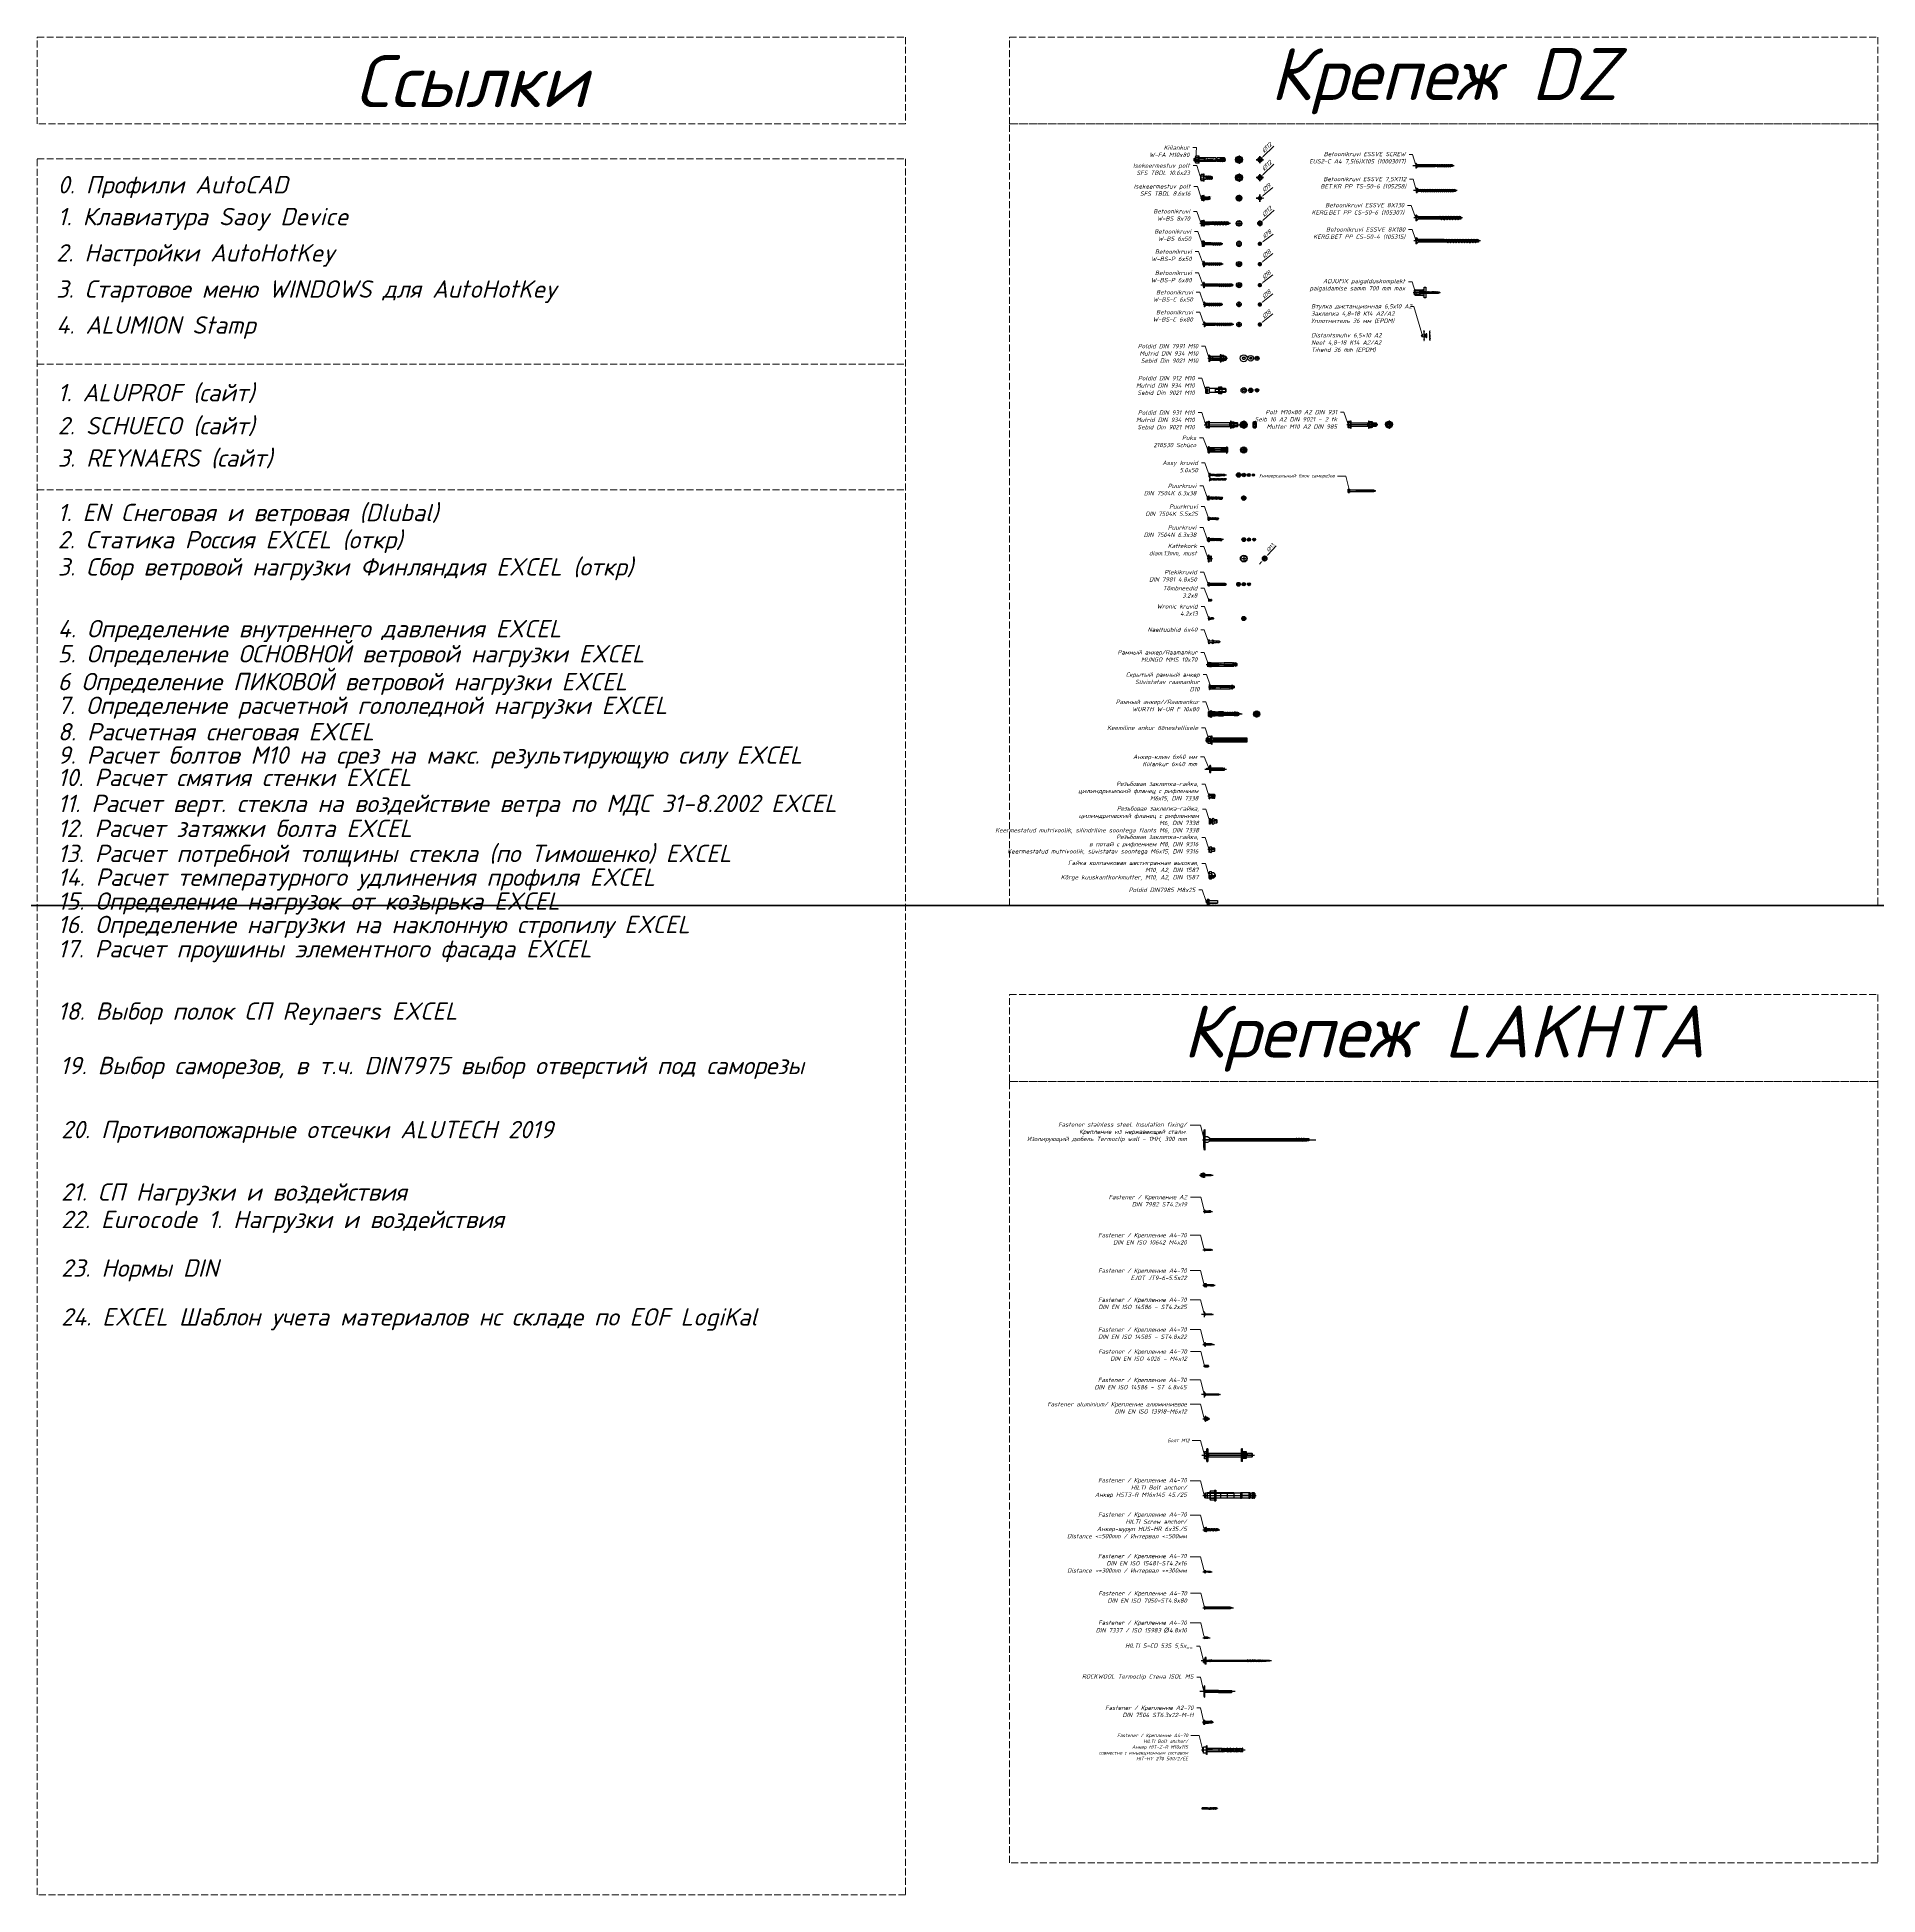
# Model space of a CAD drawing. Header units: millimetres. Extents: x -29692 to 34729, y -8412 to 43293.
# Drawn here: x -19784 to -14484, y -2849 to 2500 of the extents above; entities that cross this region are included whole.
import ezdxf
from ezdxf import colors
from ezdxf.entities.mleader import LeaderData, LeaderLine
from ezdxf.enums import TextEntityAlignment as Align
from ezdxf.math import Vec2, Vec3

# ---------------------------------------------------------------- set-up
doc = ezdxf.new("R2010")
doc.units = ezdxf.units.MM
doc.set_wipeout_variables(frame=1)
for name, pattern in [('ACAD_ISO10W100', [18, 12, -3, 0, -3]), ('CENTER2', [28.575, 19.05, -3.175, 3.175, -3.175]), ('GOST2.303 5', [24, 20, -1.5, 1, -1.5]), ('GOST2.303 6', [12, 8, -1.5, 1, -1.5]), ('JIS_02_4.0', [5.5, 4, -1.5])]:
    doc.linetypes.add(name, pattern=pattern)
doc.layers.get('Defpoints').update_dxf_attribs({"color": 4, "lineweight": 35})
for name, color, linetype, lineweight in [('_0_001_Профили', 150, 'Continuous', 35), ('_0_003_Размеры', 132, 'Continuous', 0), ('_0_004_Текст_01', 7, 'Continuous', 18)]:
    doc.layers.add(name, color=color, linetype=linetype, lineweight=lineweight)
doc.layers.add('_0_023 _Линия_04', color=96, linetype='JIS_02_4.0', lineweight=9, plot=False)
doc.styles.add('2.5_AM_mm_ISOCPEUR_style', font='isocpeui.ttf', dxfattribs={"height": 2.5})
doc.styles.add('_DZ_2.5', font='isocpeui.ttf', dxfattribs={"height": 2.5})
doc.styles.add('_DZ_3.2', font='isocpeui.ttf', dxfattribs={"height": 3.2})
doc.styles.add('_DZ_4', font='isocpeui.ttf', dxfattribs={"height": 4})
doc.styles.add('FZ', font='isocpeur.ttf')
doc.styles.get("Standard").update_dxf_attribs({"font": 'arial.ttf'})
doc.dimstyles.new('_DZ_2.5', dxfattribs={"dimscale": 0, "dimtxt": 2.5, "dimasz": 1.5, "dimexe": 1, "dimexo": 1, "dimgap": 1, "dimtad": 1, "dimdec": 0, "dimzin": 1, "dimdsep": 46, "dimtxsty": '_DZ_2.5', "dimblk": 'ARCHTICK', "dimcen": 0.09, "dimclrd": 256, "dimclre": 256, "dimclrt": 256, "dimadec": 0, "dimazin": 0, "dimtfac": 1, "dimtdec": 0, "dimtofl": 0, "dimtmove": 1, "dimatfit": 2, "dimfxl": 1, "dimtfill": 1, "dimtfillclr": 256, "dimtolj": 1, "dimlwd": 9, "dimlwe": 5, "dimarcsym": 0})
doc.dimstyles.new('Fenser_25', dxfattribs={"dimtxt": 2.5, "dimasz": 2, "dimexe": 1, "dimexo": 3, "dimgap": 1, "dimtad": 1, "dimdsep": 46, "dimtxsty": 'FZ', "dimcen": 0, "dimclrd": 141, "dimclre": 141, "dimclrt": 51, "dimadec": 1, "dimazin": 2, "dimtm": 1e-09, "dimtfac": 0.5, "dimtix": 1, "dimtmove": 2, "dimatfit": 3, "dimfxl": 1, "dimtolj": 1, "dimlwd": -1, "dimlwe": -1, "dimarcsym": 0})
pattern_1 = [(145, (2306.08927, -3659.48514), (-0.36422104, -0.52016155), [])]
pattern_2 = [(45, (-1.5632, 0), (-0.67352, 0.67352), []), (45, (-1.1142, 0), (-0.67352, 0.67352), [])]

# ---------------------------------------------------------------- blocks, each defined once
blk = doc.blocks.new('*U165')
at = {"color": 0, "linetype": 'ByBlock', "lineweight": -2}
blk.add_lwpolyline([(0, -7.05), (0, 2.35)], dxfattribs=at)
blk = doc.blocks.new('*U1117')
at = {"color": 0, "linetype": 'ByBlock', "lineweight": -2}
blk.add_lwpolyline([(-3.4, -4.7), (-4.5, -4.3), (-4.5, -0.4), (-3.4, 0), (3.4, 0), (4.5, -0.4), (4.5, -4.3), (3.4, -4.7)], close=True, dxfattribs=at)
for points in [[(-2.5, -4.7), (-2.1, -4.5), (-2.1, -0.2), (-2.5, 0)], [(-2.5, -4.7), (-2.5, 0)], [(2.5, -4.7), (2.1, -4.5), (2.1, -0.2), (2.5, 0)], [(2.5, -4.7), (2.5, 0)], [(-2.3, -4.3), (-2.3, -0.4)], [(-2.1, -0.2), (2.1, -0.2)], [(-2.1, -4.5), (2.1, -4.5)], [(2.3, -4.3), (2.3, -0.4)]]:
    blk.add_lwpolyline(points, dxfattribs=at)
for points in [[(-4.5, -0.4, -0.191095), (-2.3, -0.4, -0.090918), (2.3, -0.4, -0.191095), (4.5, -0.4)], [(-4.5, -4.3, 0.191095), (-2.3, -4.3, 0.090918), (2.3, -4.3, 0.191095), (4.5, -4.3)]]:
    blk.add_lwpolyline(points, format="xyb", dxfattribs=at)
blk.add_blockref('*U165', (0, 0), dxfattribs=at)
blk = doc.blocks.new('*U169')
at = {"color": 0, "linetype": 'ByBlock', "lineweight": -2}
blk.add_lwpolyline([(0, 1.8), (0, -0.6)], dxfattribs=at)
blk = doc.blocks.new('*U1116')
at = {"color": 0, "linetype": 'ByBlock', "lineweight": -2}
for points in [[(7.5, 1.2), (-7.5, 1.2)], [(-7.5, 1.2), (-7.5, 0)], [(7.5, 0), (-7.5, 0)], [(-2.65, 1.2), (-2.65, 0)], [(2.65, 1.2), (2.65, 0)], [(7.5, 1.2), (7.5, 0)]]:
    blk.add_lwpolyline(points, dxfattribs=at)
blk.add_blockref('*U169', (0, 0), dxfattribs=at)
blk = doc.blocks.new('*U1115')
at = {"color": 0, "linetype": 'ByBlock', "lineweight": -2}
blk.add_line((-4, 0), (16, 0), dxfattribs=at)
blk.add_lwpolyline([(0, -3.75), (1.1, -3.75), (1.1, 3.75), (0, 3.75)], close=True, dxfattribs=at)
for points in [[(1.1, 2.385), (1.1, 2.385), (3.1, 2.385), (5.6, 3), (11.3865, 3), (12, 2.3865), (12, -2.3865), (11.3865, -3), (5.6, -3), (3.1, -2.385), (1.1, -2.385), (1.1, -2.385)], [(5.6, 3), (5.6, -3)]]:
    blk.add_lwpolyline(points, dxfattribs=at)
at = {"color": 0, "linetype": 'ByBlock', "lineweight": -2, "ltscale": 0.2}
for points in [[(3.1, 2.385), (5.6, 2.3865), (12, 2.3865)], [(11.3865, 3), (11.3865, -3)], [(3.1, -2.385), (5.6, -2.3865), (12, -2.3865)]]:
    blk.add_lwpolyline(points, dxfattribs=at)
blk = doc.blocks.new('*U121')
at = {"color": 0, "linetype": 'ByBlock', "lineweight": -2}
blk.add_lwpolyline([(0, 51), (0, -102)], dxfattribs=at)
blk = doc.blocks.new('*U1125')
at = {"color": 0, "linetype": 'ByBlock', "lineweight": -2}
for p, q in [((-6.4, 43.2), (-8, 38.7)), ((-8, -38), (-8, 38.7)), ((8, 38.7), (-8, 38.7)), ((-8, 0), (8, 0)), ((-6.8, 38.7), (-6.8, -38)), ((6.4, 43.2), (-6.4, 43.2)), ((-6.2, 43.9), (-6.2, 47)), ((6.2, 47), (-6.2, 47)), ((6.2, 43.9), (-6.2, 43.9)), ((6.2, 43.9), (6.2, 47)), ((8, 38.7), (6.4, 43.2)), ((6.8, 38.7), (6.8, -38)), ((8, -38), (8, 38.7)), ((-8, -20), (8, -20)), ((8, -38), (-8, -38)), ((-7.2, -56.9), (-7.2, -38)), ((7.2, -56.9), (7.2, -38)), ((-7.9, -96), (-7.9, -93.9)), ((7.9, -93.9), (-7.9, -93.9)), ((7.9, -96), (-7.9, -96)), ((-7.8, -60.3), (-7.8, -57.6)), ((7.8, -57.6), (-7.8, -57.6)), ((7.8, -60.3), (-7.8, -60.3)), ((-7.8, -81.5), (-7.8, -60.5)), ((7.8, -60.5), (-7.8, -60.5)), ((-0.2, -81.5), (-7.8, -81.5)), ((-7.8, -83.3), (-7.8, -83)), ((-0.2, -83), (-7.8, -83)), ((-0.2, -83.3), (-7.8, -83.3)), ((7.7, -57.4), (-7.7, -57.4)), ((-7.2, -81.9), (-7.7, -81.6)), ((-0.2, -81.6), (-7.7, -81.6)), ((-7.2, -82.6), (-7.7, -82.8)), ((-0.2, -82.8), (-7.7, -82.8)), ((-7.5, -83.5), (-7.6, -83.5)), ((-0.2, -83.5), (-7.6, -83.5)), ((-6, -85.5), (-7.6, -91.1)), ((7.5, -91.1), (-7.6, -91.1)), ((-0.2, -83.5), (-7.5, -83.5)), ((7.2, -56.9), (-7.2, -56.9)), ((-0.2, -81.9), (-7.2, -81.9)), ((-0.2, -82.6), (-7.2, -82.6)), ((-7.1, -82.4), (-7.1, -82.1)), ((-0.2, -82.1), (-7.1, -82.1)), ((-0.2, -82.4), (-7.1, -82.4)), ((-7.1, -85.3), (-7.1, -83.9)), ((-0.2, -83.9), (-7.1, -83.9)), ((-0.2, -85.3), (-7.1, -85.3)), ((6.9, -85.5), (-6.9, -85.5)), ((5.9, -98), (-5.9, -98)), ((-0.2, -85.5), (-0.2, -60.5)), ((0.2, -60.9), (-0.2, -60.9)), ((0.2, -83.2), (-0.2, -83.2)), ((0.2, -83.7), (-0.2, -83.7)), ((0.2, -85.5), (0.2, -60.5)), ((7.8, -81.5), (0.2, -81.5)), ((7.7, -81.6), (0.2, -81.6)), ((7.2, -81.9), (0.2, -81.9)), ((7.1, -82.1), (0.2, -82.1)), ((7.1, -82.4), (0.2, -82.4)), ((7.2, -82.6), (0.2, -82.6)), ((7.7, -82.8), (0.2, -82.8)), ((7.8, -83), (0.2, -83)), ((7.8, -83.3), (0.2, -83.3)), ((7.5, -83.5), (0.2, -83.5)), ((7.6, -83.5), (0.2, -83.5)), ((7.1, -83.9), (0.2, -83.9)), ((7.1, -85.3), (0.2, -85.3)), ((7.5, -91.1), (6, -85.5)), ((7.1, -82.4), (7.1, -82.1)), ((7.1, -85.3), (7.1, -83.9)), ((7.7, -81.6), (7.2, -81.9)), ((7.7, -82.8), (7.2, -82.6)), ((7.6, -83.5), (7.5, -83.5)), ((7.8, -60.3), (7.8, -57.6)), ((7.8, -81.5), (7.8, -60.5)), ((7.8, -83.3), (7.8, -83)), ((7.9, -96), (7.9, -93.9))]:
    blk.add_line(p, q, dxfattribs=at)
for points in [[(15, 17.4), (-15, 17.4)], [(-15, 17.4), (-15, 14.4)], [(15, 14.4), (-15, 14.4)], [(-8.5, 17.4), (-8.5, 14.4)], [(-8, 30.4), (-6.9, 29.8), (-6.9, 18), (-8, 17.4)], [(-8, 30.4), (-8, 17.4)], [(6.9, 29.8), (-6.9, 29.8)], [(-6.9, 29.4), (-6.9, 18.4)], [(6.9, 18), (-6.9, 18)], [(8, 30.4), (6.9, 29.8), (6.9, 18), (8, 17.4)], [(6.9, 29.4), (6.9, 18.4)], [(8, 30.4), (8, 17.4)], [(8.5, 17.4), (8.5, 14.4)], [(15, 17.4), (15, 14.4)]]:
    blk.add_lwpolyline(points, dxfattribs=at)
blk.add_lwpolyline([(11.2, 30.4), (13.6, 29.4), (13.6, 18.4), (11.2, 17.4), (-11.3, 17.4), (-13.6, 18.4), (-13.6, 29.4), (-11.3, 30.4)], close=True, dxfattribs=at)
for points in [[(13.6, 29.4, 0.200148), (6.9, 29.4, 0.096597), (-6.9, 29.4, 0.200148), (-13.6, 29.4)], [(13.6, 18.4, -0.200148), (6.9, 18.4, -0.096597), (-6.9, 18.4, -0.200148), (-13.6, 18.4)]]:
    blk.add_lwpolyline(points, format="xyb", dxfattribs=at)
for centre, radius, start, end in [((-8.2, 43.9), 2, 340, 360), ((8.2, 43.9), 2, 180, 200), ((3.1, -93.9), 11, 165, 180), ((-5.9, -96), 2, 180, 270), ((-7.7, -57.6), 0.2, 98.2133, 179.9997), ((-7.7, -60.3), 0.2, 180.0009, 270), ((-7.6, -81.5), 0.2, 179.9996, 240.0005), ((-7.6, -83), 0.2, 119.9998, 180.001), ((-7.6, -83.3), 0.2, 180.0002, 267.9999), ((-7.8, -56.9), 0.5, 278.2132, 359.9998), ((-7.6, -83.9), 0.4, 359.9999, 88), ((-7.3, -82.4), 0.2, 299.9996, 0.0008), ((-7.3, -82.1), 0.2, 0.0008, 60.0001), ((-6.9, -85.3), 0.2, 180.0009, 270), ((5.9, -96), 2, 270, 360), ((6.9, -85.3), 0.2, 270, 359.9991), ((7.3, -82.1), 0.2, 119.9999, 179.9992), ((7.3, -82.4), 0.2, 179.9992, 240.0004), ((7.5, -83.9), 0.4, 92, 180.0001), ((7.8, -56.9), 0.5, 180.0002, 261.7868), ((7.6, -60.3), 0.2, 270, 359.9991), ((7.6, -83.3), 0.2, 272.0001, 359.9998), ((-3.1, -93.9), 11, 360, 15), ((7.6, -57.6), 0.2, 0.0003, 81.7867), ((7.6, -81.5), 0.2, 299.9995, 0.0004), ((7.6, -83), 0.2, 359.999, 60.0002)]:
    blk.add_arc(centre, radius, start, end, dxfattribs=at)
blk.add_blockref('*U121', (0, 0), dxfattribs=at)
blk = doc.blocks.new('*U152')
at = {"color": 0, "linetype": 'ByBlock', "lineweight": -2}
blk.add_lwpolyline([(0, 14.8), (0, -4)], dxfattribs=at)
blk = doc.blocks.new('*U1124')
at = {"color": 0, "linetype": 'ByBlock', "lineweight": -2}
blk.add_lwpolyline([(8.3, 10.8), (10.2, 10), (10.2, 0.8), (8.3, 0), (-8.3, 0), (-10.2, 0.8), (-10.2, 10), (-8.3, 10.8)], close=True, dxfattribs=at)
for points in [[(10.2, 10, 0.199129), (5.2, 10, 0.09595), (-5.2, 10, 0.199129), (-10.2, 10)], [(10.2, 0.8, -0.199129), (5.2, 0.8, -0.09595), (-5.2, 0.8, -0.199129), (-10.2, 0.8)]]:
    blk.add_lwpolyline(points, format="xyb", dxfattribs=at)
for points in [[(-6, 10.8), (-5.1, 10.3), (-5.1, 0.5), (-6, 0)], [(-6, 10.8), (-6, 0)], [(-5.2, 10), (-5.2, 0.8)], [(5.1, 10.3), (-5.1, 10.3)], [(5.1, 0.5), (-5.1, 0.5)], [(6, 10.8), (5.1, 10.3), (5.1, 0.5), (6, 0)], [(5.2, 10), (5.2, 0.8)], [(6, 10.8), (6, 0)]]:
    blk.add_lwpolyline(points, dxfattribs=at)
blk.add_blockref('*U152', (0, 0), dxfattribs=at)
blk = doc.blocks.new('*U144')
at = {"color": 0, "linetype": 'ByBlock', "lineweight": -2}
blk.add_lwpolyline([(0, 4.5), (0, -1.5)], dxfattribs=at)
blk = doc.blocks.new('*U1153')
at = {"color": 0, "linetype": 'ByBlock', "lineweight": -2}
for points in [[(18.5, 3), (-18.5, 3)], [(-18.5, 3), (-18.5, 0)], [(18.5, 0), (-18.5, 0)], [(-6.5, 3), (-6.5, 0)], [(6.5, 3), (6.5, 0)], [(18.5, 3), (18.5, 0)]]:
    blk.add_lwpolyline(points, dxfattribs=at)
blk.add_blockref('*U144', (0, 0), dxfattribs=at)
blk = doc.blocks.new('*U148')
at = {"color": 0, "linetype": 'ByBlock', "lineweight": -2}
blk.add_lwpolyline([(0, 14.375), (0, -136.875)], dxfattribs=at)
blk = doc.blocks.new('*U1123')
at = {"color": 0, "linetype": 'ByBlock', "lineweight": -2}
blk.add_lwpolyline([(9, 7.5), (10.4, 7.1), (10.4, 0.4), (-10.4, 0.4), (-10.4, 7.1), (-9, 7.5)], close=True, dxfattribs=at)
for points in [[(10.4, 7.1, 0.143594), (5.2, 7.1, 0.071797), (-5.2, 7.1, 0.143594), (-10.4, 7.1)], [(6.6, 0, 0.414214), (6, -0.6), (6, -128.9), (4.9, -130), (-4.9, -130), (-6, -128.9), (-6, -0.6, 0.414214), (-6.6, 0)], [(-6, 0, -0.120759), (-4.9, -4.4), (-4.9, -130)], [(6, 0, 0.120759), (4.9, -4.4), (4.9, -130)]]:
    blk.add_lwpolyline(points, format="xyb", dxfattribs=at)
for points in [[(8.4, 0.4), (8.2, 0), (-8.2, 0), (-8.4, 0.4)], [(-5.2, 0.4), (-5.2, 7.1)], [(5.2, 7.1), (5.2, 0.4)], [(6, -4.4), (-6, -4.4)], [(6, -128.9), (-6, -128.9)]]:
    blk.add_lwpolyline(points, dxfattribs=at)
blk.add_blockref('*U148', (0, 0), dxfattribs=at)
blk = doc.blocks.new('*U157')
at = {"color": 0, "linetype": 'ByBlock', "lineweight": -2}
blk.add_lwpolyline([(0, 7.05), (0, -20)], dxfattribs=at)
blk = doc.blocks.new('*U1127')
at = {"color": 0, "linetype": 'ByBlock', "lineweight": -2}
blk.add_lwpolyline([(-4.1, 0, -0.302776), (-2.4, 2.6, -0.080294), (-0.5, 3), (-0.5, 2.6), (0.5, 2.6), (0.5, 3, -0.080294), (2.4, 2.6, -0.302776), (4.1, 0)], format="xyb", close=True, dxfattribs=at)
for points in [[(2.4, 0, 0.414214), (1.8, -0.6), (1.5, -2.2), (1.5, -9.2), (1.8, -9.9), (1.8, -14.7), (0, -16), (-1.8, -14.7), (-1.8, -9.9), (-1.6, -9.2), (-1.6, -1.5), (-1.8, -0.6, 0.414214), (-2.4, 0)], [(-1.8, -14.7, -0.520567), (0, -16)], [(1.5, -9.2, 0.111964), (0, -16)]]:
    blk.add_lwpolyline(points, format="xyb", dxfattribs=at)
for points in [[(2.3, 2.6), (1.1, 0.3), (0, -0.3), (-1.1, 0.3), (-2.3, 2.6)], [(-1.2, 2.9), (-1.1, 0.3)], [(1.1, 0.3), (-1.1, 0.3)], [(-0.6, 3), (-0.5, 0.3)], [(-0.5, 3), (-0.3, 0.3)], [(0.5, 3), (0.3, 0.3)], [(0.6, 3), (0.5, 0.3)], [(1.2, 2.9), (1.1, 0.3)], [(0.3, -1.6), (-2.1, -1.8)], [(-2.1, -3.2), (2.1, -2.5)], [(-2.1, -4.6), (2.1, -3.9)], [(-2.1, -6), (2.1, -5.3)], [(-2.1, -7.4), (2.1, -6.7)], [(2.1, -8.1), (-2, -8.8)], [(1.4, -9.5), (-0.7, -9.9)], [(1.4, -9.4), (1.4, -14.6), (0, -15.6)], [(1.4, -14.6), (1.8, -14.7)]]:
    blk.add_lwpolyline(points, dxfattribs=at)
blk.add_blockref('*U157', (0, 0), dxfattribs=at)
blk = doc.blocks.new('*U129')
at = {"color": 0, "linetype": 'ByBlock', "lineweight": -2}
blk.add_lwpolyline([(0, 10), (0, -39)], dxfattribs=at)
blk = doc.blocks.new('*U1126')
at = {"color": 0, "linetype": 'ByBlock', "lineweight": -2}
for p, q in [((-6, 0), (-6, 1.6)), ((6, 1.6), (-6, 1.6)), ((6, 0), (-6, 0)), ((-5, 1.6), (-5, 6)), ((5, 6), (-5, 6)), ((0, 1.6), (0, 6)), ((5, 1.6), (5, 6)), ((6, 0), (6, 1.6)), ((-3.6, -11.8), (-3.8, -12.2)), ((-2.8, -12.5), (-3.8, -12.2)), ((3.7, -12.2), (-3.8, -12.2)), ((-3.6, -19.4), (-3.8, -19.8)), ((-2.8, -20.1), (-3.8, -19.8)), ((3.7, -19.8), (-3.8, -19.8)), ((-3.6, -27), (-3.8, -27.4)), ((-2.8, -27.7), (-3.8, -27.4)), ((3.7, -27.4), (-3.8, -27.4)), ((-2.9, -11.5), (-3.6, -11.8)), ((3.6, -11.8), (-3.6, -11.8)), ((-2.9, -19.1), (-3.6, -19.4)), ((3.6, -19.4), (-3.6, -19.4)), ((-2.9, -26.7), (-3.6, -27)), ((3.6, -27), (-3.6, -27)), ((-2.6, -11.3), (-2.9, -11.5)), ((2.9, -11.5), (-2.9, -11.5)), ((-2.6, -18.9), (-2.9, -19.1)), ((2.9, -19.1), (-2.9, -19.1)), ((-2.6, -26.5), (-2.9, -26.7)), ((2.9, -26.7), (-2.9, -26.7)), ((-2.8, -2), (-2.8, -1.7)), ((2.8, -1.7), (-2.8, -1.7)), ((-2.8, -5), (-2.8, -2)), ((2.8, -2), (-2.8, -2)), ((-2.6, -5.1), (-2.8, -5)), ((-0.5, -5), (-2.8, -5)), ((-2.6, -7.8), (-2.8, -8)), ((-2.8, -8.4), (-2.8, -8)), ((-0.3, -8), (-2.8, -8)), ((-2.6, -8.6), (-2.8, -8.4)), ((-0.3, -8.4), (-2.8, -8.4)), ((-2.6, -12.7), (-2.8, -12.5)), ((2.8, -12.5), (-2.8, -12.5)), ((-2.6, -15.4), (-2.8, -15.6)), ((-2.8, -16), (-2.8, -15.6)), ((2.8, -15.6), (-2.8, -15.6)), ((-2.6, -16.2), (-2.8, -16)), ((2.8, -16), (-2.8, -16)), ((-2.6, -20.3), (-2.8, -20.1)), ((2.8, -20.1), (-2.8, -20.1)), ((-2.6, -23), (-2.8, -23.2)), ((-2.8, -23.6), (-2.8, -23.2)), ((2.8, -23.2), (-2.8, -23.2)), ((-2.6, -23.8), (-2.8, -23.6)), ((2.8, -23.6), (-2.8, -23.6)), ((-2.6, -27.9), (-2.8, -27.7)), ((2.8, -27.7), (-2.8, -27.7)), ((-2.6, -30.6), (-2.8, -30.8)), ((-2.8, -31.2), (-2.8, -30.8)), ((2.8, -30.8), (-2.8, -30.8)), ((-2.3, -31.6), (-2.8, -31.2)), ((2.8, -31.2), (-2.8, -31.2)), ((-2.4, -6.5), (-2.6, -5.1)), ((0.1, -5.1), (-2.6, -5.1)), ((-2.4, -6.8), (-2.6, -7.8)), ((-0.5, -7.8), (-2.6, -7.8)), ((-2.4, -9.6), (-2.6, -8.6)), ((-0.3, -8.6), (-2.6, -8.6)), ((-2.4, -9.9), (-2.6, -11.3)), ((2.6, -11.3), (-2.6, -11.3)), ((-2.4, -14.1), (-2.6, -12.7)), ((2.6, -12.7), (-2.6, -12.7)), ((-2.4, -14.4), (-2.6, -15.4)), ((2.6, -15.4), (-2.6, -15.4)), ((-2.4, -17.2), (-2.6, -16.2)), ((2.6, -16.2), (-2.6, -16.2)), ((-2.4, -17.5), (-2.6, -18.9)), ((2.6, -18.9), (-2.6, -18.9)), ((-2.4, -21.7), (-2.6, -20.3)), ((2.6, -20.3), (-2.6, -20.3)), ((-2.4, -22), (-2.6, -23)), ((2.6, -23), (-2.6, -23)), ((-2.4, -24.8), (-2.6, -23.8)), ((2.6, -23.8), (-2.6, -23.8)), ((-2.4, -25.1), (-2.6, -26.5)), ((2.6, -26.5), (-2.6, -26.5)), ((-2.4, -29.3), (-2.6, -27.9)), ((2.6, -27.9), (-2.6, -27.9)), ((-2.4, -29.6), (-2.6, -30.6)), ((2.6, -30.6), (-2.6, -30.6)), ((-2.4, -6.8), (-2.4, -6.5)), ((2.4, -6.5), (-2.4, -6.5)), ((-0.5, -6.8), (-2.4, -6.8)), ((-2.4, -9.9), (-2.4, -9.6)), ((2.4, -9.6), (-2.4, -9.6)), ((2.4, -9.9), (-2.4, -9.9)), ((-2.4, -14.4), (-2.4, -14.1)), ((2.4, -14.1), (-2.4, -14.1)), ((2.4, -14.4), (-2.4, -14.4)), ((-2.4, -17.5), (-2.4, -17.2)), ((2.4, -17.2), (-2.4, -17.2)), ((2.4, -17.5), (-2.4, -17.5)), ((-2.4, -22), (-2.4, -21.7)), ((2.4, -21.7), (-2.4, -21.7)), ((2.4, -22), (-2.4, -22)), ((-2.4, -25.1), (-2.4, -24.8)), ((2.4, -24.8), (-2.4, -24.8)), ((2.4, -25.1), (-2.4, -25.1)), ((-2.4, -29.6), (-2.4, -29.3)), ((2.4, -29.3), (-2.4, -29.3)), ((2.4, -29.6), (-2.4, -29.6)), ((-1.4, -35), (-2.3, -31.6)), ((2.3, -31.6), (-2.3, -31.6)), ((1.4, -35), (-1.4, -35)), ((-0.5, -2.6), (-0.5, -2)), ((0.5, -2.6), (-0.5, -2.6)), ((-0.5, -5), (-0.5, -2.7)), ((-0.5, -2.7), (-0.1, -2.7)), ((-0.1, -5), (-0.5, -5)), ((-0.5, -6.4), (-0.5, -5.9)), ((0.1, -5.9), (-0.5, -5.9)), ((0.5, -6.4), (-0.5, -6.4)), ((-0.5, -7.2), (-0.5, -6.6)), ((0.5, -6.6), (-0.5, -6.6)), ((0.5, -7.2), (-0.5, -7.2)), ((-0.5, -7.9), (-0.5, -7.3)), ((0.5, -7.3), (-0.5, -7.3)), ((-0.3, -7.9), (-0.5, -7.9)), ((-0.5, -9.4), (-0.5, -8.8)), ((-0.3, -8.8), (-0.5, -8.8)), ((0.5, -9.4), (-0.5, -9.4)), ((-0.3, -8.8), (-0.3, -7.9)), ((-0.1, -2.7), (-0.1, -3.6)), ((-0.1, -3.6), (0.5, -3.6)), ((0.5, -4.1), (-0.1, -4.1)), ((-0.1, -4.1), (-0.1, -5)), ((0.1, -5), (-0.1, -5)), ((0.1, -5.9), (0.1, -4.6)), ((0.1, -4.6), (0.5, -4.6)), ((0.2, -8.8), (0.2, -7.9)), ((0.5, -7.9), (0.2, -7.9)), ((2.8, -8), (0.2, -8)), ((2.8, -8.4), (0.2, -8.4)), ((2.6, -8.6), (0.2, -8.6)), ((0.5, -8.8), (0.2, -8.8)), ((0.5, -2.6), (0.5, -2)), ((0.5, -4.1), (0.5, -3.6)), ((0.5, -6.4), (0.5, -4.6)), ((2.8, -5), (0.5, -5)), ((2.6, -5.1), (0.5, -5.1)), ((0.5, -7.2), (0.5, -6.6)), ((2.4, -6.8), (0.5, -6.8)), ((0.5, -7.9), (0.5, -7.3)), ((2.6, -7.8), (0.5, -7.8)), ((0.5, -9.4), (0.5, -8.8)), ((2.3, -31.6), (1.4, -35)), ((2.8, -31.2), (2.3, -31.6)), ((2.6, -5.1), (2.4, -6.5)), ((2.4, -6.8), (2.4, -6.5)), ((2.6, -7.8), (2.4, -6.8)), ((2.6, -8.6), (2.4, -9.6)), ((2.4, -9.9), (2.4, -9.6)), ((2.6, -11.3), (2.4, -9.9)), ((2.6, -12.7), (2.4, -14.1)), ((2.4, -14.4), (2.4, -14.1)), ((2.6, -15.4), (2.4, -14.4)), ((2.6, -16.2), (2.4, -17.2)), ((2.4, -17.5), (2.4, -17.2)), ((2.6, -18.9), (2.4, -17.5)), ((2.6, -20.3), (2.4, -21.7)), ((2.4, -22), (2.4, -21.7)), ((2.6, -23), (2.4, -22)), ((2.6, -23.8), (2.4, -24.8)), ((2.4, -25.1), (2.4, -24.8)), ((2.6, -26.5), (2.4, -25.1)), ((2.6, -27.9), (2.4, -29.3)), ((2.4, -29.6), (2.4, -29.3)), ((2.6, -30.6), (2.4, -29.6)), ((2.8, -5), (2.6, -5.1)), ((2.8, -8), (2.6, -7.8)), ((2.8, -8.4), (2.6, -8.6)), ((2.9, -11.5), (2.6, -11.3)), ((2.8, -12.5), (2.6, -12.7)), ((2.8, -15.6), (2.6, -15.4)), ((2.8, -16), (2.6, -16.2)), ((2.9, -19.1), (2.6, -18.9)), ((2.8, -20.1), (2.6, -20.3)), ((2.8, -23.2), (2.6, -23)), ((2.8, -23.6), (2.6, -23.8)), ((2.9, -26.7), (2.6, -26.5)), ((2.8, -27.7), (2.6, -27.9)), ((2.8, -30.8), (2.6, -30.6)), ((2.8, -2), (2.8, -1.7)), ((2.8, -5), (2.8, -2)), ((2.8, -8.4), (2.8, -8)), ((3.7, -12.2), (2.8, -12.5)), ((2.8, -16), (2.8, -15.6)), ((3.7, -19.8), (2.8, -20.1)), ((2.8, -23.6), (2.8, -23.2)), ((3.7, -27.4), (2.8, -27.7)), ((2.8, -31.2), (2.8, -30.8)), ((3.6, -11.8), (2.9, -11.5)), ((3.6, -19.4), (2.9, -19.1)), ((3.6, -27), (2.9, -26.7)), ((3.7, -12.2), (3.6, -11.8)), ((3.7, -19.8), (3.6, -19.4)), ((3.7, -27.4), (3.6, -27))]:
    blk.add_line(p, q, dxfattribs=at)
for centre, start, end in [((-4.5, -1.7), 360, 90), ((4.5, -1.7), 90, 180)]:
    blk.add_arc(centre, 1.7, start, end, dxfattribs=at)
blk.add_blockref('*U129', (0, 0), dxfattribs=at)
blk = doc.blocks.new('*U131')
at = {"color": 0, "linetype": 'ByBlock', "lineweight": -2}
blk.add_lwpolyline([(0, 4), (0, -84)], dxfattribs=at)
blk = doc.blocks.new('*U1122')
at = {"color": 0, "linetype": 'ByBlock', "lineweight": -2}
blk.add_lwpolyline([(2.4, -2.8), (4.6, -0.6), (4.6, 0), (-4.6, 0), (-4.6, -0.6), (-2.4, -2.8, -0.198912), (-1.8, -4.2), (-1.8, -75.3), (0, -80), (1.8, -74.5), (1.8, -4.2, -0.198912)], format="xyb", close=True, dxfattribs=at)
for points in [[(2.2, 0), (2.2, -1.4), (0, -2.5), (-2.2, -1.4), (-2.2, 0)], [(4.6, -0.6), (-4.6, -0.6)], [(0.4, -5.1), (-2.4, -5.3)], [(-2.4, -6.9), (2.4, -6.1)], [(-2.4, -8.5), (2.4, -7.7)], [(-2.4, -10.1), (2.4, -9.3)], [(-2.4, -11.7), (2.4, -10.9)], [(-2.4, -13.3), (2.4, -12.5)], [(-2.4, -14.9), (2.4, -14.1)], [(-2.4, -16.5), (2.4, -15.7)], [(-2.4, -18.1), (2.4, -17.3)], [(-2.4, -19.7), (2.4, -18.9)], [(-2.4, -21.3), (2.4, -20.5)], [(-2.4, -22.9), (2.4, -22.1)], [(-2.4, -24.5), (2.4, -23.7)], [(-2.4, -26.1), (2.4, -25.3)], [(-2.4, -27.7), (2.4, -26.9)], [(-2.4, -29.3), (2.4, -28.5)], [(-2.4, -30.9), (2.4, -30.1)], [(-2.4, -32.5), (2.4, -31.7)], [(-2.4, -34.1), (2.4, -33.3)], [(-2.4, -35.7), (2.4, -34.9)], [(-2.4, -37.3), (2.4, -36.5)], [(-2.4, -38.9), (2.4, -38.1)], [(-2.4, -40.5), (2.4, -39.7)], [(-2.4, -42.1), (2.4, -41.3)], [(-2.4, -43.7), (2.4, -42.9)], [(-2.4, -45.3), (2.4, -44.5)], [(-2.4, -46.9), (2.4, -46.1)], [(-2.4, -48.5), (2.4, -47.7)], [(-2.4, -50.1), (2.4, -49.3)], [(-2.4, -51.7), (2.4, -50.9)], [(-2.4, -53.3), (2.4, -52.5)], [(2.2, -0.3), (-2.2, -0.3)], [(-1.3, -0.4), (-1.3, -1.6)], [(-0.7, -0.4), (-0.7, -1.6)], [(0.7, -0.4), (0.7, -1.6)], [(1.3, -0.4), (1.3, -1.6)], [(-2.4, -54.9), (2.4, -54.1)], [(-2.4, -56.5), (2.4, -55.7)], [(-2.4, -58.1), (2.4, -57.3)], [(-2.4, -59.7), (2.4, -58.9)], [(-2.4, -61.3), (2.4, -60.5)], [(-2.4, -62.9), (2.4, -62.1)], [(-2.4, -64.5), (2.4, -63.7)], [(-2.4, -66.1), (2.4, -65.3)], [(-2.4, -67.7), (2.4, -66.9)], [(-2.4, -69.3), (2.4, -68.5)], [(-2.4, -70.9), (2.4, -70.1)], [(-2.4, -72.5), (2.4, -71.7)], [(-2.4, -74.1), (2.4, -73.3)], [(2.4, -74.9), (-2.4, -75.7)], [(2, -76.6), (-2, -77.2)]]:
    blk.add_lwpolyline(points, dxfattribs=at)
for points in [[(2.2, -0.3, -0.159232), (1.3, -0.4, 0.5), (0.7, -0.4, -0.238095), (-0.7, -0.4, 0.5), (-1.3, -0.4, -0.159232), (-2.2, -0.3)], [(2.2, -1.4, -0.159232), (1.3, -1.6, 0.5), (0.7, -1.6, -0.238095), (-0.7, -1.6, 0.5), (-1.3, -1.6, -0.159232), (-2.2, -1.4)]]:
    blk.add_lwpolyline(points, format="xyb", dxfattribs=at)
blk.add_blockref('*U131', (0, 0), dxfattribs=at)
blk = doc.blocks.new('*U141')
at = {"color": 0, "linetype": 'ByBlock', "lineweight": -2}
blk.add_lwpolyline([(0, -8.65), (0, 8.65)], dxfattribs=at)
blk = doc.blocks.new('*U142')
at = {"color": 0, "linetype": 'ByBlock', "lineweight": -2}
blk.add_lwpolyline([(-8.65, 0), (8.65, 0)], dxfattribs=at)
blk = doc.blocks.new('*U1111')
at = {"color": 0, "linetype": 'ByBlock', "lineweight": -2}
blk.add_lwpolyline([(-2.4, -2.8), (-4.7, -0.6), (-4.7, 0), (4.7, 0), (4.7, -0.6), (2.4, -2.8, 0.198912), (1.8, -4.2), (1.8, -40.3), (0, -45), (-1.8, -39.5), (-1.8, -4.2, 0.198912)], format="xyb", close=True, dxfattribs=at)
for points in [[(-2.2, 0), (-2.2, -1.4), (0, -2.5), (2.2, -1.4), (2.2, 0)], [(-4.7, -0.6), (4.7, -0.6)], [(2.4, -7.1), (-2.4, -6.3)], [(2.4, -8.7), (-2.4, -7.9)], [(2.4, -10.3), (-2.4, -9.5)], [(2.4, -11.9), (-2.4, -11.1)], [(2.4, -13.5), (-2.4, -12.7)], [(2.4, -15.1), (-2.4, -14.3)], [(2.4, -16.7), (-2.4, -15.9)], [(2.4, -18.3), (-2.4, -17.5)], [(2.4, -19.9), (-2.4, -19.1)], [(2.4, -21.5), (-2.4, -20.7)], [(2.4, -23.1), (-2.4, -22.3)], [(2.4, -24.7), (-2.4, -23.9)], [(2.4, -26.3), (-2.4, -25.5)], [(2.4, -27.9), (-2.4, -27.1)], [(2.4, -29.5), (-2.4, -28.7)], [(2.4, -31.1), (-2.4, -30.3)], [(2.4, -32.7), (-2.4, -31.9)], [(2.4, -34.3), (-2.4, -33.5)], [(2.4, -36.1), (-2.4, -35.3)], [(2.4, -37.7), (-2.4, -36.9)], [(2.4, -39.3), (-2.4, -38.5)], [(-2.4, -39.9), (2.4, -40.7)], [(-2.2, -0.2), (2.2, -0.2)], [(-2, -41.6), (2, -42.2)], [(-1.3, -0.4), (-1.3, -1.6)], [(-0.7, -0.4), (-0.7, -1.6)], [(-0.4, -5.3), (2.4, -5.5)], [(0.7, -0.4), (0.7, -1.6)], [(1.3, -0.4), (1.3, -1.6)]]:
    blk.add_lwpolyline(points, dxfattribs=at)
for points in [[(-2.2, -0.2, 0.159232), (-1.3, -0.4, -0.5), (-0.7, -0.4, 0.238095), (0.7, -0.4, -0.5), (1.3, -0.4, 0.159232), (2.2, -0.2)], [(-2.2, -1.4, 0.159232), (-1.3, -1.6, -0.5), (-0.7, -1.6, 0.238095), (0.7, -1.6, -0.5), (1.3, -1.6, 0.159232), (2.2, -1.4)]]:
    blk.add_lwpolyline(points, format="xyb", dxfattribs=at)
for name in ['*U142', '*U141']:
    blk.add_blockref(name, (0, 0), dxfattribs=at)
blk = doc.blocks.new('*U1112')
at = {"color": 0, "linetype": 'ByBlock', "lineweight": -2}
blk.add_line((0, 2), (0, -14), dxfattribs=at)
blk.add_lwpolyline([(1.6, 0), (2, -0.4), (2, -11.2), (1.2, -12), (-1.3, -12), (-2, -11.2), (-2, -0.4), (-1.6, 0)], close=True, dxfattribs=at)
for points in [[(-1.6, 0), (-1.6, -11.7)], [(1.2, 0), (1.2, -2.5), (0, -3.2), (0, -3.2), (-1.2, -2.5), (-1.2, 0)], [(-0.6, 0), (-0.6, -2.5)], [(0.6, 0), (0.6, -2.5)], [(1.6, 0), (1.6, -11.7)], [(2, -0.4), (-2, -0.4)], [(2, -11.2), (-2, -11.2)]]:
    blk.add_lwpolyline(points, dxfattribs=at)
blk.add_lwpolyline([(1.2, -2.5, -0.309401), (0.6, -2.5, -0.154701), (-0.6, -2.5, -0.309401), (-1.2, -2.5)], format="xyb", dxfattribs=at)
blk = doc.blocks.new('*U136')
at = {"color": 0, "linetype": 'ByBlock', "lineweight": -2}
blk.add_lwpolyline([(0, -8.2), (0, 8.2)], dxfattribs=at)
blk = doc.blocks.new('*U137')
at = {"color": 0, "linetype": 'ByBlock', "lineweight": -2}
blk.add_lwpolyline([(8.2, 0), (-8.2, 0)], dxfattribs=at)
blk = doc.blocks.new('*U1114')
at = {"color": 0, "linetype": 'ByBlock', "lineweight": -2}
blk.add_lwpolyline([(2, -2.7), (4.2, -0.5), (4.2, 0), (-4.2, 0), (-4.2, -0.5), (-2, -2.7, -0.198912), (-1.6, -3.8), (-1.6, -21), (0, -25), (1.5, -20.3), (1.5, -3.8, -0.198912)], format="xyb", close=True, dxfattribs=at)
for points in [[(2, 0), (2, -1.3), (0, -2.3), (-2, -1.3), (-2, 0)], [(4.2, -0.5), (-4.2, -0.5)], [(0.3, -5.7), (-2.1, -5.9)], [(-2.1, -7.3), (2.1, -6.6)], [(-2.1, -8.7), (2.1, -8)], [(-2.1, -10.1), (2.1, -9.4)], [(-2.1, -11.5), (2.1, -10.8)], [(-2.1, -12.9), (2.1, -12.2)], [(-2.1, -14.3), (2.1, -13.6)], [(-2.1, -15.7), (2.1, -15)], [(-2.1, -17.1), (2.1, -16.4)], [(-2.1, -18.5), (2.1, -17.8)], [(-2.1, -19.9), (2.1, -19.2)], [(2.1, -20.6), (-2.1, -21.3)], [(2, -0.2), (-2, -0.2)], [(1.7, -22.1), (-1.7, -22.6)], [(-1.1, -0.4), (-1.1, -1.4)], [(-0.6, -0.4), (-0.6, -1.4)], [(0.6, -0.4), (0.6, -1.4)], [(1.1, -0.4), (1.1, -1.4)]]:
    blk.add_lwpolyline(points, dxfattribs=at)
for points in [[(2, -0.2, -0.159689), (1.1, -0.4, 0.5), (0.6, -0.4, -0.23913), (-0.6, -0.4, 0.5), (-1.1, -0.4, -0.159689), (-2, -0.2)], [(2, -1.3, -0.159689), (1.1, -1.4, 0.5), (0.6, -1.4, -0.23913), (-0.6, -1.4, 0.5), (-1.1, -1.4, -0.159689), (-2, -1.3)]]:
    blk.add_lwpolyline(points, format="xyb", dxfattribs=at)
for name in ['*U137', '*U136']:
    blk.add_blockref(name, (0, 0), dxfattribs=at)
blk = doc.blocks.new('*U161')
at = {"color": 0, "linetype": 'ByBlock', "lineweight": -2}
blk.add_lwpolyline([(0, 7.7), (0, -26)], dxfattribs=at)
blk = doc.blocks.new('*U1113')
at = {"color": 0, "linetype": 'ByBlock', "lineweight": -2}
blk.add_lwpolyline([(-4.8, 0), (-4.8, 1.7, -0.210164), (-2.2, 3.7), (2.2, 3.7, -0.210164), (4.8, 1.7), (4.8, 0)], format="xyb", close=True, dxfattribs=at)
for points in [[(-4.8, 1.7), (4.8, 1.7)], [(2.2, 3.7), (2.2, 1.7), (0, 0.5), (-2.2, 1.7), (-2.2, 3.7)], [(2.2, 3.5), (-2.2, 3.5)], [(-1.3, 3.3), (-1.3, 1.5)], [(-0.7, 3.3), (-0.7, 1.5)], [(0.7, 3.3), (0.7, 1.5)], [(1.3, 3.3), (1.3, 1.5)], [(0.4, -1.5), (-2.4, -1.7)], [(-2.4, -3.3), (2.4, -2.5)], [(-2.4, -4.9), (2.4, -4.1)], [(-2.4, -6.5), (2.4, -5.7)], [(-2.4, -8.1), (2.4, -7.3)], [(-2.4, -9.7), (2.4, -8.9)], [(-2.4, -11.3), (2.4, -10.5)], [(-2.4, -12.9), (2.4, -12.1)], [(-2.4, -14.5), (2.4, -13.7)], [(-2.4, -16.1), (2.4, -15.3)], [(2.4, -16.9), (-2.4, -17.7)], [(2, -18.6), (-2, -19.2)]]:
    blk.add_lwpolyline(points, dxfattribs=at)
for points in [[(2.2, 3.5, -0.159232), (1.3, 3.3, 0.5), (0.7, 3.3, -0.238095), (-0.7, 3.3, 0.5), (-1.3, 3.3, -0.159232), (-2.2, 3.5)], [(2.2, 1.7, -0.159232), (1.3, 1.5, 0.5), (0.7, 1.5, -0.238095), (-0.7, 1.5, 0.5), (-1.3, 1.5, -0.159232), (-2.2, 1.7)], [(2, 0, 0.414214), (1.8, -0.2), (1.8, -16.5), (0, -22), (-1.8, -17.3), (-1.8, -0.2, 0.414214), (-2, 0)]]:
    blk.add_lwpolyline(points, format="xyb", dxfattribs=at)
blk.add_blockref('*U161', (0, 0), dxfattribs=at)
blk = doc.blocks.new('*U1121')
at = {"color": 0, "linetype": 'ByBlock', "lineweight": -2}
blk.add_line((0, 4), (0, -17), dxfattribs=at)
blk.add_lwpolyline([(1.7, -2.4), (3.6, -0.4), (3.6, 0), (-3.6, 0), (-3.6, -0.4), (-1.7, -2.4, -0.198912), (-1.3, -3.4), (-1.3, -9.6), (0, -13), (1.3, -8.9), (1.3, -3.4, -0.198912)], format="xyb", close=True, dxfattribs=at)
for points in [[(1.7, 0), (1.7, -1.2), (0, -2), (-1.7, -1.2), (-1.7, 0)], [(3.6, -0.4), (-3.6, -0.4)], [(0.2, -4.5), (-1.8, -4.6)], [(-1.8, -5.9), (1.8, -5.2)], [(-1.8, -7.2), (1.8, -6.6)], [(-1.8, -8.5), (1.8, -7.9)], [(1.8, -9.1), (-1.8, -9.8)], [(1.7, -0.1), (-1.7, -0.1)], [(1.4, -10.5), (-1.4, -11)], [(-1, -0.2), (-1, -1.3)], [(-0.5, -0.2), (-0.5, -1.3)], [(0.5, -0.2), (0.5, -1.3)], [(1, -0.2), (1, -1.3)]]:
    blk.add_lwpolyline(points, dxfattribs=at)
for points in [[(1.7, -0.1, -0.163008), (1, -0.2, 0.5), (0.5, -0.2, -0.246753), (-0.5, -0.2, 0.5), (-1, -0.2, -0.163008), (-1.7, -0.1)], [(1.7, -1.2, -0.163008), (1, -1.3, 0.5), (0.5, -1.3, -0.246753), (-0.5, -1.3, 0.5), (-1, -1.3, -0.163008), (-1.7, -1.2)]]:
    blk.add_lwpolyline(points, format="xyb", dxfattribs=at)
blk = doc.blocks.new('*U176')
at = {"color": 0, "linetype": 'ByBlock', "lineweight": -2}
blk.add_lwpolyline([(-4, 0), (321.6, 0)], dxfattribs=at)
blk = doc.blocks.new('Termoclip wall 300 mm')
at = {"color": 0, "linetype": 'ByBlock', "lineweight": -2}
for p, q in [((-8, -8.1), (-8, 0)), ((-4.5, 0), (4.5, 0)), ((-4, -15), (-8, -8.1)), ((4, -15), (8, -8.1)), ((8, -8.1), (8, 0))]:
    blk.add_line(p, q, dxfattribs=at)
for points in [[(30, 0), (-30, 0), (-30, 0.8), (-27.5, 1.1, 0.188828), (-27.3, 1.1, 0.052842), (-25.3, 1.4), (-21, 2), (21, 2), (25.3, 1.4, 0.052842), (27.3, 1.1, 0.188828), (27.5, 1.1), (30, 0.8), (30, 0)], [(-17.4, 1.2, -0.084697), (-17.7, 1.3, -0.66509), (-17.7, 1.4, -0.084696), (-17.4, 1.5, -0.071832), (-13, 1.5, -0.084697), (-12.8, 1.4, -0.66509), (-12.8, 1.3, -0.084697), (-13, 1.2, -0.071832)], [(-4, 0.7, 0.084697), (-3.8, 0.8, 0.66509), (-3.8, 0.8, 0.084696), (-4, 0.9, 0.071832), (-8.5, 0.9, 0.084697), (-8.7, 0.8, 0.66509), (-8.7, 0.8, 0.084697), (-8.5, 0.7, 0.071832)], [(8.5, 0.7, 0.084697), (8.7, 0.8, 0.66509), (8.7, 0.8, 0.084696), (8.5, 0.9, 0.071832), (4, 0.9, 0.084697), (3.8, 0.8, 0.66509), (3.8, 0.8, 0.084697), (4, 0.7, 0.071832)], [(17.4, 1.2, 0.084697), (17.7, 1.3, 0.66509), (17.7, 1.4, 0.084696), (17.4, 1.5, 0.071832), (13, 1.5, 0.084697), (12.8, 1.4, 0.66509), (12.8, 1.3, 0.084697), (13, 1.2, 0.071832)], [(-3.4, -269, 0.407041), (-2.8, -269, 0.368847), (-2.8, -267, 0.407041), (-3.4, -267, 0.368847)], [(2.8, -265.5, 0.407041), (3.4, -265.5, 0.368847), (3.4, -263.4, 0.407041), (2.8, -263.4, 0.368847)], [(-3.4, -276.1, 0.407041), (-2.8, -276.1, 0.368847), (-2.8, -274.1, 0.407041), (-3.4, -274.1, 0.368847)], [(-2.8, -281.2, 0.407041), (-3.4, -281.2, 0.368847), (-3.4, -283.2, 0.407041), (-2.8, -283.2, 0.368847)], [(-3.4, -288.3, 0.368847), (-3.4, -290.4, 0.407041), (-2.8, -290.4, 0.368847), (-2.8, -288.3, 0.407041)], [(3.4, -270.5, 0.407041), (2.8, -270.5, 0.368847), (2.8, -272.6, 0.407041), (3.4, -272.6, 0.368847)], [(3.4, -277.6, 0.407041), (2.8, -277.6, 0.368847), (2.8, -279.7, 0.407041), (3.4, -279.7, 0.368847)], [(2.8, -284.8, 0.368847), (2.8, -286.8, 0.407041), (3.4, -286.8, 0.368847), (3.4, -284.8, 0.407041)]]:
    blk.add_lwpolyline(points, format="xyb", close=True, dxfattribs=at)
for points in [[(-27.5, 1.1, 0.302179), (-27.5, 1.1, 0.084697), (-27.2, 1, 0.071832), (-22.8, 1, 0.084697), (-22.5, 1.1, 0.66509), (-22.5, 1.2, 0.084696), (-22.8, 1.3, 0.039864), (-25.3, 1.4)], [(-0.7, 0), (-0.7, -244.8, 0.017829), (-0.6, -246.1), (-0.5, -247.6, -0.019915), (-0.4, -249.7, -0.143293), (-0.6, -250.2)], [(27.5, 1.1, -0.302179), (27.5, 1.1, -0.084697), (27.2, 1, -0.071832), (22.8, 1, -0.084697), (22.5, 1.1, -0.66509), (22.5, 1.2, -0.084697), (22.8, 1.3, -0.039864), (25.3, 1.4)], [(0.7, 0), (0.7, -244.8, -0.017829), (0.6, -246.1), (0.5, -247.6, 0.019915), (0.4, -249.7, 0.143293), (0.6, -250.2)], [(-1.2, -300), (-1.2, -293.8), (-0.9, -286.1), (-0.9, -251.5, -0.131653), (-0.5, -250.1)], [(1.2, -300), (1.2, -293.8), (0.9, -286.1), (0.9, -251.5, 0.131652), (0.5, -250.1)], [(-1.1, -291.4, 0.765442), (1.1, -291.4)], [(1, -290.7, 0.711503), (-1, -290.7)], [(-0.9, -269.1, -0.5), (0.9, -269.1)], [(-0.9, -270.4, 0.5), (0.9, -270.4)], [(0.9, -276.2, 0.5), (-0.9, -276.2)], [(-0.9, -277.6, 0.5), (0.9, -277.6)], [(0.9, -283.3, 0.5), (-0.9, -283.3)], [(-0.9, -284.7, 0.5), (0.9, -284.7)]]:
    blk.add_lwpolyline(points, format="xyb", dxfattribs=at)
blk.add_lwpolyline([(-4, -15), (4, -15), (4, -294.6), (3.3, -300), (-3.3, -300), (-4, -294.6)], close=True, dxfattribs=at)
at = {"color": 0, "linetype": 'ByBlock', "lineweight": -2, "rotation": 270}
blk.add_blockref('*U176', (0, 2), dxfattribs=at)
blk = doc.blocks.new('_Dot')
at = {"color": 0, "linetype": 'ByBlock', "lineweight": -2}
blk.add_line((-0.5, 0), (-1, 0), dxfattribs=at)
at = {"color": 0, "linetype": 'ByBlock', "const_width": 0.5}
blk.add_lwpolyline([(-0.25, 0, 1), (0.25, 0, 1)], format="xyb", close=True, dxfattribs=at)
blk = doc.blocks.new('EJOT JT9-6-5.5x22')
at = {"color": 0, "linetype": 'ByBlock', "lineweight": -2, "extrusion": (-2.16067e-20, 2.63857e-07, 1)}
for points in [[(-9.5, 0), (26, 0)], [(-5.5, 4), (-5.1, 4.6)], [(-5.5, -4), (-5.5, 4)], [(-5.1, 4.6), (-1.3, 4.6)], [(-5.1, 2.3), (-1.3, 2.3)], [(-1.3, 4.6), (-1, 5.5)], [(-1, 5.5), (0, 5.5)], [(-1, 5.5), (-1, -5.5)], [(0, 5.5), (0, -5.5)], [(0.5, 2), (12, 2)], [(1.2, 0.4), (1.4, -2.7)], [(2.5, -2.7), (1.6, 2.8)], [(4.3, -2.7), (3.4, 2.8)], [(6.1, -2.7), (5.2, 2.8)], [(7.9, -2.7), (7, 2.8)], [(9.7, -2.7), (8.8, 2.8)], [(10.6, 2.7), (11.5, -2.7)], [(12, 2), (13, 2.3)], [(12.3, 2.6), (13, -1.3)], [(13, 2.3), (20.4, 2.3)], [(13.9, 1.9), (20.2, 1.9)], [(20.2, 1.9), (20.4, 2.3)], [(20.2, 1.9), (21.6, 0)], [(20.4, 2.3), (22, 0)], [(22, 0), (20.4, -2.2)], [(-5.1, -4.6), (-5.5, -4)], [(-5.1, -2.3), (-1.3, -2.3)], [(-1.3, -4.6), (-5.1, -4.6)], [(-1, -5.5), (-1.3, -4.6)], [(0, -5.5), (-1, -5.5)], [(2.8, -2), (0.5, -2)], [(12.1, -2), (2, -2)], [(2, -2), (2.8, -2)], [(13, -2.2), (12.1, -2)], [(20.4, -2.2), (13, -2.2)]]:
    blk.add_lwpolyline(points, dxfattribs=at)
for centre, radius, start, end in [((-3.1, 3.5), 2.31, 150, 210), ((3.3, 0), 8.77, 164.7385, 195.2615), ((1.9, 3.5), 3.38, 160, 200), ((11.7, 0), 13.2, 169.9233, 190.0767), ((0.5, 2.5), 0.5, 180, 270), ((22, 18.3), 18.3, 241.3155, 270), ((-3.1, -3.5), 2.31, 150, 210), ((1.9, -3.5), 3.38, 160, 200), ((0.5, -2.5), 0.5, 90, 180)]:
    blk.add_arc(centre, radius, start, end, dxfattribs=at)
at = {"color": 0, "linetype": 'ByBlock', "lineweight": -2, "extrusion": (2.16067e-20, -2.63857e-07, -1)}
blk.add_arc((-22, -1.7), 1.68, 340, 90, dxfattribs=at)
blk = doc.blocks.new('Винт DIN10642 М4х20')
at = {"color": 0, "linetype": 'ByBlock', "lineweight": -2, "extrusion": (5.45807e-20, 2.63857e-07, 1)}
for points in [[(-4, 0), (24, 0)], [(0.7, 3.8), (0, 3.8)], [(0, 3.8), (0, -3.8)], [(0, 1.4), (1.5, 1.4)], [(0, 0.7), (1.5, 0.7)], [(2.5, 2), (0.7, 3.8)], [(0.7, 3.8), (0.7, -3.8)], [(1.5, 1.4), (2.3, 0)], [(2.3, 0), (1.5, -1.4)], [(2.3, 0), (2.3, 0)], [(2.6, 1.9), (4.2, 2)], [(2.6, 1.9), (2.6, 1.9)], [(2.6, 1.9), (4.2, 1.6)], [(4.2, 2), (19.6, 2)], [(4.2, 2), (4.2, -2)], [(4.2, 1.6), (20, 1.6)], [(19.6, 2), (20, 1.6)], [(19.6, 2), (19.6, -2)], [(20, 1.6), (20, -1.6)], [(0, -0.7), (1.5, -0.7)], [(1.5, -1.4), (0, -1.4)], [(0, -3.8), (0.7, -3.8)], [(0.7, -3.8), (2.5, -2)], [(2.6, -1.9), (4.2, -1.6)], [(4.2, -2), (2.6, -1.9)], [(2.6, -1.9), (2.6, -1.9)], [(4.2, -1.6), (20, -1.6)], [(19.6, -2), (4.2, -2)], [(20, -1.6), (19.6, -2)]]:
    blk.add_lwpolyline(points, dxfattribs=at)
at = {"color": 0, "linetype": 'ByBlock', "lineweight": -2, "extrusion": (-5.45807e-20, -2.63857e-07, -1)}
for centre, radius, start, end in [((-1, 1.1), 0.639, 145.6158, 214.3842), ((0.8, 0), 2.39, 162.412, 197.588), ((-1, -1.1), 0.639, 145.6158, 214.3842)]:
    blk.add_arc(centre, radius, start, end, dxfattribs=at)
at = {"color": 0, "linetype": 'ByBlock', "lineweight": -2, "extrusion": (5.45807e-20, 2.63857e-07, 1)}
for centre, start, end in [((2.6, 2.1), 225, 270), ((2.6, -2.1), 90, 135)]:
    blk.add_arc(centre, 0.2, start, end, dxfattribs=at)
blk = doc.blocks.new('Саморез DIN7982 ST4.2x19')
at = {"color": 0, "linetype": 'ByBlock', "lineweight": -2}
for points in [[(-4, 0), (23, 0)], [(0.6, 4.1), (0, 4.1)], [(0, 4.1), (0, -4.1)], [(0, 2.2), (2.1, 1.2)], [(0, 0.7), (2.1, 0.6)], [(0, 0.5), (2.1, 0.5)], [(2.6, 2), (0.6, 4.1)], [(0.6, 4.1), (0.6, -4.1)], [(2.1, 1.2), (2.7, 0)], [(2.1, 1.2), (2.1, -1.2)], [(2.7, 0), (2.1, -1.2)], [(3.2, 0.3), (3.4, -2.1)], [(12.2, 1.5), (3.7, 1.5)], [(4.8, -2.1), (4.1, 2.1)], [(6.2, -2.1), (5.5, 2.1)], [(7.6, -2.1), (6.9, 2.1)], [(9, -2.1), (8.3, 2.1)], [(10.4, -2.1), (9.7, 2.1)], [(11.1, 2.1), (11.8, -2)], [(12.9, 1.8), (12.2, 1.5)], [(12.4, 1.5), (17.6, 1.5)], [(12.5, 1.4), (12.9, -0.7)], [(17.7, 1.8), (12.9, 1.8)], [(17.6, 1.5), (17.7, 1.8)], [(17.6, 1.5), (18.6, 0)], [(19, 0), (17.7, 1.8)], [(0, -0.5), (2.1, -0.5)], [(0, -0.7), (2.1, -0.6)], [(2.1, -1.2), (0, -2.2)], [(0, -4.1), (0.6, -4.1)], [(0.6, -4.1), (2.6, -2)], [(3.7, -1.6), (12.2, -1.6)], [(12.2, -1.6), (12.9, -1.8)], [(12.9, -1.8), (17.7, -1.8)], [(17.7, -1.8), (19, 0)]]:
    blk.add_lwpolyline(points, dxfattribs=at)
at = {"color": 0, "linetype": 'ByBlock', "lineweight": -2, "extrusion": (0, 0, -1)}
for centre, radius, start, end in [((-3.7, 3.2), 1.6, 270, 315), ((-3.7, -3.2), 1.6, 45, 90), ((-19, -1.3), 1.34, 340, 90)]:
    blk.add_arc(centre, radius, start, end, dxfattribs=at)
at = {"color": 0, "linetype": 'ByBlock', "lineweight": -2}
blk.add_arc((19, 15.8), 15.8, 244.4461, 270, dxfattribs=at)
blk = doc.blocks.new('Саморез кровельный')
at = {"color": 0, "linetype": 'ByBlock', "lineweight": -2}
for points in [[(-13.5, 0), (25, 0)], [(-9.5, 4), (-9.1, 4.6)], [(-9.5, -4), (-9.5, 4)], [(-9.1, 4.6), (-5.3, 4.6)], [(-9.1, 2.3), (-5.3, 2.3)], [(-5.3, 4.6), (-5, 5.5)], [(-5, 5.5), (-4, 5.5)], [(-5, 5.5), (-5, -5.5)], [(-4, -5.6), (-4, 5.6)], [(-4, 5.5), (-4, -5.5)], [(-3.3, 7), (-2.3, 7)], [(-3.3, 7), (-3.3, -7)], [(-2.3, 7), (-2.3, -7)], [(-2.3, 6.3), (0, 6.3)], [(-2.3, -6.3), (-2.3, 6.3)], [(0, 6.3), (0, -6.3)], [(0, 2), (11, 2)], [(1.5, -2.8), (0.6, 2.8)], [(3.3, -2.8), (2.4, 2.8)], [(5.1, -2.8), (4.2, 2.8)], [(6.9, -2.8), (6, 2.8)], [(8.7, -2.8), (7.8, 2.8)], [(9.6, 2.7), (10.5, -2.7)], [(11, 2), (12, 2.2)], [(11.3, 2.6), (12, -1.3)], [(12, 2.2), (19.4, 2.2)], [(12.9, 1.9), (19.2, 1.9)], [(19.2, 1.9), (19.4, 2.2)], [(19.2, 1.9), (20.6, 0)], [(19.4, 2.2), (21, 0)], [(21, 0), (19.4, -2.2)], [(-9.1, -4.6), (-9.5, -4)], [(-9.1, -2.3), (-5.3, -2.3)], [(-5.3, -4.6), (-9.1, -4.6)], [(-5, -5.5), (-5.3, -4.6)], [(-4, -5.5), (-5, -5.5)], [(-2.3, -7), (-3.3, -7)], [(0, -6.3), (-2.3, -6.3)], [(11.1, -2), (0, -2)], [(12, -2.2), (11.1, -2)], [(19.4, -2.2), (12, -2.2)]]:
    blk.add_lwpolyline(points, dxfattribs=at)
for centre, radius, start, end in [((-7.1, 3.5), 2.31, 150, 210), ((-0.7, 0), 8.77, 164.7385, 195.2615), ((-2.1, 3.5), 3.38, 160, 200), ((7.7, 0), 13.2, 169.9233, 190.0767), ((21, 18.3), 18.3, 241.3155, 270), ((-7.1, -3.5), 2.31, 150, 210), ((-2.1, -3.5), 3.38, 160, 200)]:
    blk.add_arc(centre, radius, start, end, dxfattribs=at)
at = {"color": 0, "linetype": 'ByBlock', "lineweight": -2, "extrusion": (0, 0, -1)}
for centre, radius, start, end in [((2.2, 5.6), 1.75, 0, 53.1301), ((-21, -1.7), 1.68, 340, 90), ((2.2, -5.6), 1.75, 306.8699, 360)]:
    blk.add_arc(centre, radius, start, end, dxfattribs=at)
blk = doc.blocks.new('*U1119')
at = {"color": 0, "linetype": 'ByBlock', "lineweight": -2}
for p, q in [((0, -14.7), (0, 14.7)), ((1.4, 16.6), (1.4, -16.6)), ((41.3, 2.5), (1.4, 2.5)), ((41.3, -2.5), (41.3, 2.5)), ((41.3, 2.5), (79.4, 2.5)), ((42.5, -2.5), (42.5, 2.5)), ((43.8, -2.5), (43.8, 2.5)), ((45.1, -2.5), (45.1, 2.5)), ((46.5, -2.5), (46.5, 2.5)), ((47.8, -2.5), (47.8, 2.5)), ((49, -2.5), (49, 2.5)), ((50.5, -2.5), (50.5, 2.5)), ((50.5, 2.5), (52.9, 1.5)), ((52.9, 2.5), (52.9, -2.5)), ((52.9, 2.5), (55.3, 1.5)), ((55.3, 2.5), (55.3, -2.5)), ((55.3, 2.5), (57.7, 1.5)), ((57.7, 2.5), (57.7, -2.5)), ((57.7, 2.5), (60.1, 1.5)), ((60.1, 2.5), (60.1, -2.5)), ((60.1, 2.5), (62.5, 1.5)), ((62.5, 2.5), (62.5, -2.5)), ((62.5, 2.5), (64.9, 1.5)), ((64.9, 2.5), (64.9, -2.5)), ((64.9, 2.5), (67.2, 1.5)), ((67.2, 2.5), (67.2, -2.5)), ((67.2, 2.5), (69.6, 1.5)), ((69.6, 2.5), (69.6, -2.5)), ((69.6, 2.5), (72, 1.5)), ((72, 2.5), (72, -2.5)), ((72, 2.5), (74.4, 1.5)), ((72, -1.5), (72, 1.5)), ((74.4, -1.5), (74.4, 1.5)), ((74.4, 1), (76, 1)), ((76, -1), (76, 1)), ((79.4, 2.5), (81.5, 0)), ((79.4, -2.5), (79.4, 2.5)), ((89.6, 0), (-11.8, 0)), ((41.3, -2.5), (1.5, -2.5)), ((41.3, -2.5), (79.4, -2.5)), ((50.5, -2.5), (52.9, -1.5)), ((52.9, -2.5), (55.3, -1.5)), ((55.3, -2.5), (57.7, -1.5)), ((57.7, -2.5), (60.1, -1.5)), ((60.1, -2.5), (62.5, -1.5)), ((62.5, -2.5), (64.9, -1.5)), ((64.9, -2.5), (67.2, -1.5)), ((67.2, -2.5), (69.6, -1.5)), ((69.6, -2.5), (72, -1.5)), ((72, -2.5), (74.4, -1.5)), ((74.4, -1), (76, -1)), ((79.4, -2.5), (81.5, 0))]:
    blk.add_line(p, q, dxfattribs=at)
for centre, start, end in [((2.8, 14.2), 119.1632, 168.6565), ((2.8, -14.2), 191.3435, 240.8368)]:
    blk.add_arc(centre, 2.84, start, end, dxfattribs=at)
blk = doc.blocks.new('*U1118')
at = {"linetype": 'ByBlock', "lineweight": -2}
blk.add_hatch(color=0, dxfattribs=at).paths.add_polyline_path([(0.7, -9.4), (3.1, -9.4), (3.1, 9.8), (0.7, 9.8)])
at = {"color": 0, "linetype": 'ByBlock', "lineweight": -2}
for p, q in [((-4.8, 5), (0, 5)), ((-4.8, -5), (-4.8, 5)), ((-2.8, 3.1), (0, 3.1)), ((-0.7, -5), (-0.7, 5)), ((3.1, 9.8), (0, 9.8)), ((0, -9.4), (0, 9.8)), ((0.7, -9.4), (0.7, 9.8)), ((3.1, -9.4), (3.1, 9.8)), ((120, 1.5), (3.1, 1.5)), ((4.4, -2.2), (6.5, 2.7)), ((5, -2.2), (7.1, 2.7)), ((6.8, 2.9), (6.5, 2.7)), ((6.8, 2.9), (7.1, 2.7)), ((8, -2.2), (10.1, 2.7)), ((8.6, -2.2), (10.7, 2.7)), ((10.4, 2.9), (10.1, 2.7)), ((10.4, 2.9), (10.7, 2.7)), ((11.6, -2.2), (13.7, 2.7)), ((12.3, -2.2), (14.3, 2.7)), ((14, 2.9), (13.7, 2.7)), ((14, 2.9), (14.3, 2.7)), ((15.3, -2.2), (17.4, 2.7)), ((15.9, -2.2), (18, 2.7)), ((17.7, 2.9), (17.4, 2.7)), ((17.7, 2.9), (18, 2.7)), ((120, -2.2), (122.1, 2.7)), ((122.2, 1.3), (120, 1.5)), ((120.6, -2.2), (122.7, 2.7)), ((122.4, 2.9), (122.1, 2.7)), ((185.1, 1.3), (122.2, 1.3)), ((122.4, 2.9), (122.7, 2.7)), ((123.7, -2.2), (125.7, 2.7)), ((124.3, -2.2), (126.4, 2.7)), ((126.1, 2.9), (125.7, 2.7)), ((126.1, 2.9), (126.4, 2.7)), ((127.3, -2.2), (129.4, 2.7)), ((127.9, -2.2), (130, 2.7)), ((129.7, 2.9), (129.4, 2.7)), ((129.7, 2.9), (130, 2.7)), ((130.9, -2.2), (133, 2.7)), ((131.5, -2.2), (133.6, 2.7)), ((133.3, 2.9), (133, 2.7)), ((133.3, 2.9), (133.6, 2.7)), ((134.5, -2.2), (136.6, 2.7)), ((135.1, -2.2), (137.2, 2.7)), ((136.9, 2.9), (136.6, 2.7)), ((136.9, 2.9), (137.2, 2.7)), ((138.2, -2.2), (140.3, 2.7)), ((138.8, -2.2), (140.9, 2.7)), ((140.6, 2.9), (140.3, 2.7)), ((140.6, 2.9), (140.9, 2.7)), ((141.8, -2.2), (143.9, 2.7)), ((142.4, -2.2), (144.5, 2.7)), ((144.2, 2.9), (143.9, 2.7)), ((144.2, 2.9), (144.5, 2.7)), ((145.4, -2.2), (147.5, 2.7)), ((146, -2.2), (148.1, 2.7)), ((147.8, 2.9), (147.5, 2.7)), ((147.8, 2.9), (148.1, 2.7)), ((149, -2.2), (151.1, 2.7)), ((149.7, -2.2), (151.8, 2.7)), ((151.4, 2.9), (151.1, 2.7)), ((151.4, 2.9), (151.8, 2.7)), ((152.7, -2.2), (154.8, 2.7)), ((153.3, -2.2), (155.4, 2.7)), ((155.1, 2.9), (154.8, 2.7)), ((155.1, 2.9), (155.4, 2.7)), ((156.3, -2.2), (158.4, 2.7)), ((156.9, -2.2), (159, 2.7)), ((158.7, 2.9), (158.4, 2.7)), ((158.7, 2.9), (159, 2.7)), ((159.9, -2.2), (162, 2.7)), ((160.5, -2.2), (162.6, 2.7)), ((162.3, 2.9), (162, 2.7)), ((162.3, 2.9), (162.6, 2.7)), ((163.5, -2.2), (165.6, 2.7)), ((164.2, -2.2), (166.3, 2.7)), ((165.9, 2.9), (165.6, 2.7)), ((165.9, 2.9), (166.3, 2.7)), ((185.1, 1.3), (186.3, 0)), ((191.2, 0), (-12, 0)), ((-4.8, -5), (0, -5)), ((-2.8, -3.1), (0, -3.1)), ((3.1, -9.4), (0, -9.4)), ((120, -1.5), (3.1, -1.5)), ((120, -1.5), (3.1, -1.5)), ((4.7, -2.4), (4.4, -2.2)), ((4.7, -2.4), (5, -2.2)), ((8.3, -2.4), (8, -2.2)), ((8.3, -2.4), (8.6, -2.2)), ((11.9, -2.4), (11.6, -2.2)), ((11.9, -2.4), (12.3, -2.2)), ((15.6, -2.4), (15.3, -2.2)), ((15.6, -2.4), (15.9, -2.2)), ((122.2, -1.3), (120, -1.5)), ((120.3, -2.4), (120, -2.2)), ((120.3, -2.4), (120.6, -2.2)), ((185.1, -1.3), (122.2, -1.3)), ((124, -2.4), (123.7, -2.2)), ((124, -2.4), (124.3, -2.2)), ((127.6, -2.4), (127.3, -2.2)), ((127.6, -2.4), (127.9, -2.2)), ((131.2, -2.4), (130.9, -2.2)), ((131.2, -2.4), (131.5, -2.2)), ((134.8, -2.4), (134.5, -2.2)), ((134.8, -2.4), (135.1, -2.2)), ((138.5, -2.4), (138.2, -2.2)), ((138.5, -2.4), (138.8, -2.2)), ((142.1, -2.4), (141.8, -2.2)), ((142.1, -2.4), (142.4, -2.2)), ((145.7, -2.4), (145.4, -2.2)), ((145.7, -2.4), (146, -2.2)), ((149.3, -2.4), (149, -2.2)), ((149.3, -2.4), (149.7, -2.2)), ((153, -2.4), (152.7, -2.2)), ((153, -2.4), (153.3, -2.2)), ((156.6, -2.4), (156.3, -2.2)), ((156.6, -2.4), (156.9, -2.2)), ((160.2, -2.4), (159.9, -2.2)), ((160.2, -2.4), (160.5, -2.2)), ((163.9, -2.4), (163.5, -2.2)), ((163.9, -2.4), (164.2, -2.2)), ((185.1, -1.3), (186.3, 0))]:
    blk.add_line(p, q, dxfattribs=at)
for centre, radius, start, end in [((-2.8, 5.1), 2, 182.373, 269.9653), ((-2.8, 1.1), 2, 90.0347, 177.627), ((135.3, 1057.7), 1058.9, 271.592, 272.7554), ((-2.8, -1.1), 2, 182.373, 269.9653), ((-2.8, -5.1), 2, 90.0347, 177.627)]:
    blk.add_arc(centre, radius, start, end, dxfattribs=at)
blk = doc.blocks.new('*U1120')
at = {"color": 0, "linetype": 'ByBlock', "lineweight": -2}
for p, q in [((-5.9, 0), (25.2, 0)), ((-5.9, 0), (25.2, 0)), ((-2.2, 1.4), (-4.5, 1.4)), ((-2.2, 1.4), (-4.5, 1.4)), ((-2.2, 0.9), (-4.5, 0.9)), ((-2.2, 0.9), (-4.5, 0.9)), ((-4, 0.7), (-4.5, 0.7)), ((-4, 0.7), (-4.5, 0.7)), ((-4, 3.5), (-3.9, 3.5)), ((-4, 3.5), (-3.9, 3.5)), ((-2.2, 0.7), (-4, 0.7)), ((-2.2, 0.7), (-4, 0.7)), ((-2.2, 3.5), (-3.9, 3.5)), ((-2.2, 3.5), (-3.9, 3.5)), ((-2.7, 5.9), (-2.7, -5.9)), ((-2.7, 5.9), (-2.7, -5.9)), ((0, 6), (-2.4, 6)), ((-2.4, 6), (-2.4, -6)), ((0, 6), (-2.4, 6)), ((-2.4, 6), (-2.4, -6)), ((-2.2, 3.5), (-2.2, -3.5)), ((-2.2, 3.5), (-2.2, -3.5)), ((0, 6), (0, -6)), ((0, 6), (0, -6)), ((0, 3.2), (1.8, 2.4)), ((0, 3.2), (1.8, 2.4)), ((10, 3.2), (0.3, 3.2)), ((0.3, 3.2), (0.3, -3.2)), ((10, 3.2), (0.3, 3.2)), ((0.3, 3.2), (0.3, -3.2)), ((1.8, 3.2), (1.8, -3.2)), ((1.8, 3.2), (1.8, -3.2)), ((14.1, 2.4), (1.8, 2.4)), ((14.1, 2.4), (1.8, 2.4)), ((14.1, 2.9), (10, 3.2)), ((10, 3.2), (10, -3.2)), ((14.1, 2.9), (10, 3.2)), ((10, 3.2), (10, -3.2)), ((10.1, 0), (22, 0)), ((10.1, 0), (22, 0)), ((20.3, 2.9), (14.1, 2.9)), ((14.1, 2.9), (14.1, 0)), ((20.3, 2.9), (14.1, 2.9)), ((14.1, 2.9), (14.1, 0)), ((14.1, -2.5), (14.1, 0)), ((14.1, -2.5), (14.1, 0)), ((20.3, 2.9), (21.8, 0.3)), ((20.3, 2.9), (22, 0)), ((20.3, 2.9), (20.3, 0)), ((20.3, 2.9), (21.8, 0.3)), ((20.3, 2.9), (22, 0)), ((20.3, 2.9), (20.3, 0)), ((20.3, -2.9), (20.3, 0)), ((20.3, -2.9), (20.3, 0)), ((-4, -0.7), (-4.5, -0.7)), ((-4, -0.7), (-4.5, -0.7)), ((-2.2, -0.9), (-4.5, -0.9)), ((-2.2, -0.9), (-4.5, -0.9)), ((-2.2, -1.4), (-4.5, -1.4)), ((-2.2, -1.4), (-4.5, -1.4)), ((-2.2, -0.7), (-4, -0.7)), ((-2.2, -0.7), (-4, -0.7)), ((-3.9, -3.5), (-4, -3.5)), ((-3.9, -3.5), (-4, -3.5)), ((-2.2, -3.5), (-3.9, -3.5)), ((-2.2, -3.5), (-3.9, -3.5)), ((-2.4, -6), (0, -6)), ((-2.4, -6), (0, -6)), ((0, -3.2), (1.8, -2.4)), ((0, -3.2), (1.8, -2.4)), ((0.3, -3.2), (10, -3.2)), ((0.3, -3.2), (10, -3.2)), ((14.1, -2.4), (1.8, -2.4)), ((14.1, -2.4), (1.8, -2.4)), ((10, -3.2), (14.1, -2.9)), ((10, -3.2), (14.1, -2.9)), ((22, 0), (10.1, 0)), ((22, 0), (10.1, 0)), ((14.1, -2.5), (14.1, -2.9)), ((14.1, -2.5), (14.1, -2.9)), ((14.1, -2.9), (20.3, -2.9)), ((14.1, -2.9), (20.3, -2.9)), ((20.3, -2.9), (22, 0)), ((20.3, -2.9), (22, 0)), ((20.3, -2.9), (21.9, -0.2)), ((20.3, -2.9), (21.9, -0.2)), ((20.3, -2.9), (20.3, -2.9)), ((20.3, -2.9), (20.3, -2.9))]:
    blk.add_line(p, q, dxfattribs=at)
for points in [[(14.1, 2.5), (13.6, 2.4), (13.2, 2.4), (12.8, 2.3), (12.4, 2.1), (12, 2), (11.6, 1.8), (11.4, 1.7), (11.2, 1.6), (10.9, 1.4), (10.8, 1.3), (10.6, 1.1), (10.4, 0.9), (10.3, 0.7), (10.3, 0.6), (10.2, 0.4), (10.2, 0.3), (10.1, 0.1), (10.1, 0)], [(14.1, 2.5), (13.6, 2.4), (13.2, 2.4), (12.8, 2.3), (12.4, 2.1), (12, 2), (11.6, 1.8), (11.4, 1.7), (11.2, 1.6), (10.9, 1.4), (10.8, 1.3), (10.6, 1.1), (10.4, 0.9), (10.3, 0.7), (10.3, 0.6), (10.2, 0.4), (10.2, 0.3), (10.1, 0.1), (10.1, 0)], [(20.3, 2.9), (19.5, 2.9), (18.7, 2.9), (18, 2.9), (17.2, 2.8), (16.6, 2.8), (15.9, 2.7), (15.3, 2.7), (14.7, 2.6), (14.1, 2.5)], [(20.3, 2.9), (19.5, 2.9), (18.7, 2.9), (18, 2.9), (17.2, 2.8), (16.6, 2.8), (15.9, 2.7), (15.3, 2.7), (14.7, 2.6), (14.1, 2.5)], [(14.1, -2.5), (13.6, -2.4), (13.2, -2.4), (12.8, -2.3), (12.4, -2.1), (12, -2), (11.6, -1.8), (11.4, -1.7), (11.2, -1.6), (10.9, -1.4), (10.8, -1.3), (10.6, -1.1), (10.4, -0.9), (10.3, -0.7), (10.3, -0.6), (10.2, -0.4), (10.2, -0.3), (10.1, -0.1), (10.1, 0)], [(14.1, -2.5), (13.6, -2.4), (13.2, -2.4), (12.8, -2.3), (12.4, -2.1), (12, -2), (11.6, -1.8), (11.4, -1.7), (11.2, -1.6), (10.9, -1.4), (10.8, -1.3), (10.6, -1.1), (10.4, -0.9), (10.3, -0.7), (10.3, -0.6), (10.2, -0.4), (10.2, -0.3), (10.1, -0.1), (10.1, 0)], [(20.3, -2.9), (19.5, -2.9), (18.7, -2.9), (18, -2.9), (17.2, -2.8), (16.6, -2.8), (15.9, -2.7), (15.3, -2.7), (14.7, -2.6), (14.1, -2.5)], [(20.3, -2.9), (19.5, -2.9), (18.7, -2.9), (18, -2.9), (17.2, -2.8), (16.6, -2.8), (15.9, -2.7), (15.3, -2.7), (14.7, -2.6), (14.1, -2.5)]]:
    blk.add_lwpolyline(points, dxfattribs=at)
for centre, radius, start, end in [((5.4, 0), 10, 144.0111, 159.8182), ((5.4, 0), 10, 144.0111, 159.8182), ((5.4, 0), 9.39, 174.7275, 185.2725), ((5.4, 0), 9.39, 174.7275, 185.2725), ((-2.4, 5.7), 0.3, 90, 144.0111), ((-2.4, 5.7), 0.3, 90, 144.0111), ((0.3, 3.5), 0.3, 180, 270), ((0.3, 3.5), 0.3, 180, 270), ((5.4, 0), 10, 200.1818, 215.9889), ((5.4, 0), 10, 200.1818, 215.9889), ((-2.4, -5.7), 0.3, 215.9889, 270), ((-2.4, -5.7), 0.3, 215.9889, 270), ((0.3, -3.5), 0.3, 90, 180), ((0.3, -3.5), 0.3, 90, 180)]:
    blk.add_arc(centre, radius, start, end, dxfattribs=at)
for centre, major_axis, ratio, start_param, end_param in [((5.4, 0), (-9.98, 0), 0.996195, 5.923742, 6.139049), ((5.4, 0), (-9.98, 0), 0.996195, 5.923742, 6.139049), ((5.4, 0.4), (9.94, 0), 0.943872, 3.032976, 3.088325), ((5.4, 0.4), (9.94, 0), 0.943872, 3.032976, 3.088325), ((5.4, 1), (9.94, 0), 0.330312, 3.19486, 3.25021), ((5.4, 0.6), (9.98, 0), 0.087156, -3.501036, -3.285729), ((5.4, 1), (9.94, 0), 0.330312, 3.19486, 3.25021), ((5.4, 0.6), (9.98, 0), 0.087156, -3.501036, -3.285729), ((5.4, -0.6), (-9.98, 0), 0.087156, 0.144136, 0.359444), ((5.4, -1), (-9.94, 0), 0.330312, -0.108617, -0.053267), ((5.4, -0.6), (-9.98, 0), 0.087156, 0.144136, 0.359444), ((5.4, -1), (-9.94, 0), 0.330312, -0.108617, -0.053267), ((5.4, -0.4), (-9.94, 0), 0.943872, 0.053267, 0.108617), ((5.4, -0.4), (-9.94, 0), 0.943872, 0.053267, 0.108617), ((5.4, 0), (9.98, 0), 0.996195, 3.285729, 3.501036), ((5.4, 0), (9.98, 0), 0.996195, 3.285729, 3.501036)]:
    blk.add_ellipse(centre, major_axis=major_axis, ratio=ratio, start_param=start_param, end_param=end_param, dxfattribs=at)
for p in [(-4.6, 0), (0, 0), (22, 0)]:
    blk.add_point(p, dxfattribs=at)
blk = doc.blocks.new('Анкер HILTI HIT-Z-R')
at = {"color": 0, "linetype": 'ByBlock', "lineweight": -2}
for p, q in [((122.1, 0), (-3.7, 0)), ((0, 4), (1.7, 5)), ((0, -4), (0, 4)), ((10.1, 8.5), (1.7, 8.5)), ((1.7, -8.5), (1.7, 8.5)), ((10.1, 0), (1.7, 0)), ((12.1, 12.5), (10.1, 12.5)), ((10.1, -12.5), (10.1, 12.5)), ((12.1, -12.5), (12.1, 12.5)), ((47, 5), (12.1, 5)), ((14.1, 4.3), (15.1, 4.3)), ((14.1, 2.5), (14.1, 4.3)), ((14.1, 2.5), (15.1, 2.5)), ((15.1, 3.9), (15.1, 4.3)), ((15.1, 3.9), (16.7, 3.9)), ((15.1, 3), (16.7, 3)), ((15.1, 2.5), (15.1, 3)), ((16.7, 4.3), (17.7, 4.3)), ((16.7, 3.9), (16.7, 4.3)), ((16.7, 2.5), (16.7, 3)), ((16.7, 2.5), (17.7, 2.5)), ((17.7, 2.5), (17.7, 4.3)), ((17.9, 4.3), (18.9, 4.3)), ((17.9, 2.5), (17.9, 4.3)), ((17.9, 2.5), (18.9, 2.5)), ((18.9, 2.5), (18.9, 4.3)), ((19.1, 4.3), (20.1, 4.3)), ((19.1, 2.5), (19.1, 4.3)), ((19.1, 2.5), (22.1, 2.5)), ((20.1, 3.3), (20.1, 4.3)), ((20.1, 3.3), (22.1, 3.3)), ((21.4, 4.3), (25.3, 4.3)), ((21.4, 3.5), (21.4, 4.3)), ((21.4, 3.5), (22.9, 3.5)), ((22.1, 2.5), (22.1, 3.3)), ((22.9, 2.5), (22.9, 3.5)), ((22.9, 2.5), (23.9, 2.5)), ((23.9, 3.5), (25.3, 3.5)), ((23.9, 2.5), (23.9, 3.5)), ((25.3, 3.5), (25.3, 4.3)), ((25.5, 4.3), (26.5, 4.3)), ((25.5, 2.5), (25.5, 4.3)), ((25.5, 2.5), (26.5, 2.5)), ((26.5, 2.5), (26.5, 4.3)), ((47.4, 4.6), (47, 5)), ((47, -5), (47, 5)), ((55, 4.6), (47.4, 4.6)), ((47.4, -4.6), (47.4, 4.6)), ((55, 4.6), (55.4, 4.7)), ((55, -4.6), (55, 4.6)), ((55.9, 4.7), (55.4, 4.7)), ((55.4, -4.7), (55.4, 4.7)), ((57.3, 4), (55.9, 4.7)), ((55.9, -4.7), (55.9, 4.7)), ((57.3, -4), (57.3, 4)), ((57.5, 4), (60.7, 5.5)), ((57.5, -4), (57.5, 4)), ((60.7, -5.5), (60.7, 5.5)), ((62.3, 4), (60.8, 5.5)), ((60.8, -5.5), (60.8, 5.5)), ((62.3, -4), (62.3, 4)), ((62.5, 4), (62.5, 4)), ((66.8, 4), (62.5, 4)), ((62.5, -4), (62.5, 4)), ((62.5, -4), (62.5, 4)), ((66.8, 4), (70, 5.5)), ((66.8, -4), (66.8, 4)), ((70, -5.5), (70, 5.5)), ((71.6, 4.1), (70.1, 5.5)), ((70.1, -5.5), (70.1, 5.5)), ((75.8, 4), (71.6, 4.1)), ((71.6, -4.1), (71.6, 4.1)), ((75.8, 4), (79, 5.5)), ((75.8, 4), (75.8, 4)), ((75.8, -4), (75.8, 4)), ((75.8, -4), (75.8, 4)), ((79, -5.5), (79, 5.5)), ((80.6, 4.1), (79.1, 5.5)), ((79.1, -5.5), (79.1, 5.5)), ((84.9, 4), (80.6, 4.1)), ((80.6, -4.1), (80.6, 4.1)), ((84.9, 4), (88, 5.5)), ((84.9, 4), (84.9, 4)), ((84.9, -4), (84.9, 4)), ((84.9, -4), (84.9, 4)), ((88, -5.5), (88, 5.5)), ((89.7, 4.1), (88.1, 5.5)), ((88.1, -5.5), (88.1, 5.5)), ((93.9, 4), (89.7, 4.1)), ((89.7, -4.1), (89.7, 4.1)), ((93.9, 4), (97.1, 5.5)), ((93.9, 4), (93.9, 4)), ((93.9, -4), (93.9, 4)), ((93.9, -4), (93.9, 4)), ((97.1, -5.5), (97.1, 5.5)), ((98.7, 4.1), (97.2, 5.5)), ((97.2, -5.5), (97.2, 5.5)), ((102.9, 4), (98.7, 4.1)), ((98.7, -4.1), (98.7, 4.1)), ((102.9, 4), (103, 4)), ((102.9, -4), (102.9, 4)), ((103, 4), (106.1, 5.5)), ((103, -4), (103, 4)), ((106.1, -5.5), (106.1, 5.5)), ((107.7, 4.1), (106.2, 5.5)), ((106.2, -5.5), (106.2, 5.5)), ((112, 4), (107.7, 4.1)), ((107.7, -4.1), (107.7, 4.1)), ((112, 4), (114.2, 5.5)), ((112, 4), (112, 4)), ((112, -4), (112, 4)), ((112, -4), (112, 4)), ((114.2, -5.5), (114.2, 5.5)), ((115, 5.5), (114.3, 5.5)), ((114.3, -5.5), (114.3, 5.5)), ((115, -5.5), (115, 5.5)), ((1.7, -5), (0, -4)), ((10.1, -8.5), (1.7, -8.5)), ((12.1, -12.5), (10.1, -12.5)), ((47, -5), (12.1, -5)), ((47, -5), (47.4, -4.6)), ((55, -4.6), (47.4, -4.6)), ((55.4, -4.7), (55, -4.6)), ((55.9, -4.7), (55.4, -4.7)), ((55.9, -4.7), (57.3, -4)), ((60.7, -5.5), (57.5, -4)), ((60.8, -5.5), (62.3, -4)), ((66.8, -4), (62.5, -4)), ((62.5, -4), (62.5, -4)), ((70, -5.5), (66.8, -4)), ((70.1, -5.5), (71.6, -4.1)), ((71.6, -4.1), (75.8, -4)), ((75.8, -4), (75.8, -4)), ((79, -5.5), (75.8, -4)), ((79.1, -5.5), (80.6, -4.1)), ((80.6, -4.1), (84.9, -4)), ((88, -5.5), (84.9, -4)), ((84.9, -4), (84.9, -4)), ((88.1, -5.5), (89.7, -4.1)), ((89.7, -4.1), (93.9, -4)), ((97.1, -5.5), (93.9, -4)), ((93.9, -4), (93.9, -4)), ((97.2, -5.5), (98.7, -4.1)), ((98.7, -4.1), (102.9, -4)), ((103, -4), (102.9, -4)), ((106.1, -5.5), (103, -4)), ((106.2, -5.5), (107.7, -4.1)), ((107.7, -4.1), (112, -4)), ((112, -4), (112, -4)), ((114.2, -5.5), (112, -4)), ((115, -5.5), (114.3, -5.5))]:
    blk.add_line(p, q, dxfattribs=at)
for centre, radius, start, end in [((57.4, 4.2), 0.25, 243.8872, 295.0003), ((60.7, 5.4), 0.1, 46.7425, 114.9353), ((62.4, 4.2), 0.191, 226.8076, 294.71), ((70, 5.4), 0.1, 46.7428, 114.9357), ((79, 5.4), 0.1, 46.7408, 114.9372), ((88.1, 5.4), 0.1, 46.7436, 114.9367), ((97.1, 5.4), 0.1, 46.7432, 114.9363), ((106.2, 5.4), 0.1, 46.7428, 114.9358), ((114.2, 5.6), 0.0707, 261.867, 315.0009), ((57.4, -4.2), 0.25, 64.9997, 116.1128), ((60.7, -5.4), 0.1, 245.0647, 313.2575), ((62.4, -4.2), 0.191, 65.29, 133.1924), ((70, -5.4), 0.1, 245.0643, 313.2572), ((79, -5.4), 0.1, 245.0628, 313.2592), ((88.1, -5.4), 0.1, 245.0633, 313.2564), ((97.1, -5.4), 0.1, 245.0637, 313.2568), ((106.2, -5.4), 0.1, 245.0642, 313.2572), ((114.2, -5.6), 0.0707, 44.9991, 98.133)]:
    blk.add_arc(centre, radius, start, end, dxfattribs=at)
blk.add_text('HIT-Z-R M 10x115', height=1.429, dxfattribs=at).set_placement((30.5, 0.4), align=Align.RIGHT)
blk.add_text('No.2018426', height=1.43, dxfattribs=at).set_placement((14, -4.1))
blk = doc.blocks.new('*U1130')
at = {"color": 0, "linetype": 'ByBlock', "lineweight": -2, "ltscale": 0.2}
for p, q in [((-4, 4.3), (-4.6, 4)), ((-4.6, 4), (-4.6, 0.6)), ((-4, 0.3), (-4.6, 0.6)), ((4, 4.3), (-4, 4.3)), ((4, 0.3), (-4, 0.3)), ((-2.3, 4), (-2.3, 0.6)), ((2.3, 4), (2.3, 0.6)), ((4, 4.3), (4.6, 4)), ((4, 0.3), (4.6, 0.6)), ((4.6, 4), (4.6, 0.6)), ((0, -56.3), (0, -75.3))]:
    blk.add_line(p, q, dxfattribs=at)
at = {"color": 0, "linetype": 'ByBlock', "lineweight": -2, "ltscale": 0.5}
for p, q in [((-2, -69.5), (-2, 0.3)), ((2, 0.3), (2, -69.5)), ((-2.2, -71), (2.5, -70.2)), ((0, -74.3), (-2, -69.5)), ((-1.5, -72.7), (1.7, -72.1)), ((2, -69.5), (0, -74.3))]:
    blk.add_line(p, q, dxfattribs=at)
at = {"color": 0, "linetype": 'ByBlock', "lineweight": -2, "ltscale": 0.25}
for p, q in [((-2.8, -18.9), (2.7, -17.9)), ((-2.8, -20.7), (2.7, -19.7)), ((-2.8, -22.5), (2.7, -21.5)), ((-2.8, -24.3), (2.7, -23.3)), ((-2.8, -26.1), (2.7, -25.1)), ((-2.8, -27.9), (2.7, -26.9)), ((-2.8, -29.7), (2.7, -28.7)), ((-2.8, -31.5), (2.7, -30.5)), ((-2.8, -33.3), (2.7, -32.3)), ((-2.8, -35.1), (2.7, -34.1)), ((-2.8, -36.9), (2.7, -35.9)), ((-2.8, -38.7), (2.7, -37.7)), ((-2.8, -40.5), (2.7, -39.5)), ((-2.8, -42.3), (2.7, -41.3)), ((-2.8, -44.1), (2.7, -43.1)), ((-2.8, -45.9), (2.7, -44.9)), ((-2.8, -47.7), (2.7, -46.7)), ((-2.8, -49.5), (2.7, -48.5)), ((-2.8, -51.3), (2.7, -50.3)), ((-2.8, -53.1), (2.7, -52.1)), ((-2.8, -54.9), (2.7, -53.9)), ((-2.8, -56.7), (2.7, -55.7)), ((-2.8, -58.5), (2.7, -57.5)), ((-2.8, -60.3), (2.7, -59.3)), ((-2.8, -62.1), (2.7, -61.1)), ((-2.8, -63.9), (2.7, -62.9)), ((-2.8, -65.7), (2.7, -64.7)), ((-2.8, -67.5), (2.7, -66.5)), ((-2.8, -69.3), (2.7, -68.3))]:
    blk.add_line(p, q, dxfattribs=at)
at = {"color": 0, "linetype": 'ByBlock', "lineweight": -2, "ltscale": 0.2}
for centre, radius, start, end in [((-3.5, 1.8), 2.45, 61.939, 118.061), ((-3.5, 2.8), 2.45, 241.939, 298.061), ((0, -5.1), 9.39, 75.756, 104.244), ((0, 9.7), 9.39, 255.756, 284.244), ((3.5, 1.8), 2.45, 61.939, 118.061), ((3.5, 2.8), 2.45, 241.939, 298.061)]:
    blk.add_arc(centre, radius, start, end, dxfattribs=at)
at = {"color": 0, "linetype": 'ByBlock', "lineweight": -2}
for p in [(-2, 0.3), (2, 0.3)]:
    blk.add_point(p, dxfattribs=at)
blk = doc.blocks.new('Сверло')
at = {"color": 0, "linetype": 'ByBlock', "lineweight": -2}
for p, q in [((-1.1, 0), (23.6, 0)), ((0, 0), (1, 1.8)), ((0, 0), (1, -1.8)), ((4.9, 0), (22, 0)), ((23.8, 1.8), (19.6, 1.8)), ((23.6, 0), (44, 0)), ((23.8, 1.8), (23.8, -1.8)), ((27.8, 1.6), (23.8, 1.6)), ((25.4, 1.6), (25.4, -1.6)), ((27.8, 1.8), (43.2, 1.8)), ((27.8, 1.8), (27.8, -1.8)), ((43.2, 1.8), (43.5, 1.5)), ((43.2, 1.8), (43.2, -1.8)), ((43.5, 1.5), (43.5, -1.5)), ((6.3, -0.3), (6.8, -0.7)), ((23.8, -1.8), (22.3, -1.8)), ((27.8, -1.6), (23.8, -1.6)), ((27.8, -1.8), (43.2, -1.8)), ((43.2, -1.8), (43.5, -1.5))]:
    blk.add_line(p, q, dxfattribs=at)
for points in [[(1, 1.5), (1.4, 1.5), (1.4, 1.5), (1.4, 1.5), (1.5, 1.5), (1.5, 1.5), (1.6, 1.5), (1.7, 1.5), (1.8, 1.4), (1.9, 1.4), (1.9, 1.4), (1.9, 1.4), (2, 1.4), (2.1, 1.4), (2.3, 1.4), (2.6, 1.3), (2.6, 1.3), (2.6, 1.3), (2.6, 1.3), (2.6, 1.3), (2.7, 1.3), (2.8, 1.3), (2.9, 1.2), (2.9, 1.2), (2.9, 1.2), (2.9, 1.2), (3, 1.2), (3.1, 1.2), (3.2, 1.1), (3.5, 1), (3.6, 1), (3.6, 1), (3.6, 1), (3.6, 1), (3.7, 0.9), (3.8, 0.9), (3.9, 0.8), (3.9, 0.8), (4, 0.8), (4, 0.8), (4.1, 0.8), (4.2, 0.7), (4.3, 0.6), (4.5, 0.6), (4.6, 0.5), (4.6, 0.5), (4.6, 0.5), (4.7, 0.5), (4.7, 0.5), (4.7, 0.4), (4.8, 0.4), (4.9, 0.3), (4.9, 0.3), (4.9, 0.3), (5, 0.3), (5, 0.3), (5.1, 0.2), (5.2, 0.2), (5.5, 0), (5.5, 0), (5.5, 0), (5.5, 0), (5.5, 0), (5.6, -0.1), (5.7, -0.1), (5.8, -0.2), (5.8, -0.2), (5.8, -0.2), (5.8, -0.2), (5.9, -0.3), (6, -0.3), (6.1, -0.4), (6.3, -0.6), (6.5, -0.7), (6.7, -0.9)], [(10.4, 1.7), (10.8, 1.7), (10.8, 1.7), (10.8, 1.7), (10.8, 1.7), (10.9, 1.6), (10.9, 1.6), (11.1, 1.6), (11.2, 1.6), (11.2, 1.6), (11.2, 1.6), (11.3, 1.6), (11.3, 1.6), (11.5, 1.5), (11.6, 1.5), (11.9, 1.4), (11.9, 1.4), (11.9, 1.4), (11.9, 1.4), (12, 1.4), (12, 1.4), (12.1, 1.3), (12.2, 1.3), (12.2, 1.3), (12.2, 1.3), (12.3, 1.3), (12.3, 1.3), (12.4, 1.2), (12.5, 1.2), (12.9, 1), (12.9, 1), (12.9, 1), (13, 1), (13, 1), (13, 1), (13.2, 0.9), (13.3, 0.8), (13.3, 0.8), (13.3, 0.8), (13.4, 0.8), (13.4, 0.8), (13.6, 0.7), (13.7, 0.6), (13.8, 0.6), (13.9, 0.5), (14, 0.5), (14, 0.5), (14, 0.5), (14.1, 0.5), (14.1, 0.4), (14.2, 0.4), (14.3, 0.3), (14.3, 0.3), (14.3, 0.3), (14.4, 0.3), (14.4, 0.3), (14.5, 0.2), (14.6, 0.2), (14.9, 0), (14.9, 0), (14.9, 0), (14.9, 0), (14.9, 0), (15, -0.1), (15.1, -0.1), (15.2, -0.2), (15.2, -0.2), (15.2, -0.2), (15.2, -0.2), (15.3, -0.3), (15.4, -0.3), (15.5, -0.4), (15.7, -0.6), (15.9, -0.7), (16.1, -0.9)]]:
    blk.add_lwpolyline(points, dxfattribs=at)
for centre, radius, start, end in [((0.9, -2.8), 4.59, 141.8935, 142.0437), ((1.3, -4.2), 5.73, 93.3352, 94.627), ((0.3, 0.8), 1.03, 312.0527, 49.4365), ((5.6, -2.8), 4.59, 93.9088, 116.9934), ((5.7, 0), 1.8, 90, 102.5243), ((10.3, -2.8), 4.59, 93.9088, 116.9934), ((10, -3), 4.75, 84.7439, 93.8168), ((10.4, 0), 1.8, 90, 102.5243), ((15.2, -3.3), 5.12, 91.2754, 116.3989), ((20, -3.4), 5.25, 93.4837, 116.2688), ((0.7, 0.8), 2.62, 277.2303, 316.5515), ((5.3, 3), 4.78, 228.9444, 275.3208), ((5.4, 0.8), 2.62, 277.2303, 311.8016), ((9.5, 2.8), 4.65, 232.4059, 270.265), ((10, 3), 4.78, 228.9444, 275.3208), ((10.4, 0), 1.8, 270, 327.6187), ((14.7, 3), 4.78, 228.9444, 275.3208), ((14.8, 0.8), 2.62, 277.2303, 311.8016), ((18.9, 2.8), 4.65, 232.4059, 270.265), ((19.4, 3), 4.78, 228.9444, 275.3208), ((19.8, 0), 1.8, 270, 327.6187)]:
    blk.add_arc(centre, radius, start, end, dxfattribs=at)
blk.add_open_spline([(-2.7, 0), (-2.7, 0), (-2.7, 0), (-2.7, 0)], degree=3, dxfattribs=at)
for points, knots in [([(0.2, 0.4), (0.2, 0.4), (0.2, 0.4), (0.3, 0.4), (0.6, 0.2), (1, 0), (1.4, -0.2), (1.6, -0.3), (1.9, -0.5), (2.1, -0.6)], [2.951091, 2.951091, 2.951091, 2.951091, 3, 3, 3, 4, 4, 4, 5, 5, 5, 5]), ([(1, 1.8), (1.5, 1.8), (1.9, 1.7), (2.3, 1.6), (2.6, 1.5), (2.9, 1.5), (3.2, 1.4), (3.6, 1.2), (4.1, 1.1), (4.4, 0.9), (4.7, 0.7), (5, 0.6), (5.3, 0.4), (5.6, 0.2), (5.9, 0), (6.2, -0.2), (6.4, -0.4), (6.6, -0.5), (6.8, -0.6)], [0, 0, 0, 0, 1, 1, 1, 2, 2, 2, 3, 3, 3, 4, 4, 4, 5, 5, 5, 6, 6, 6, 6]), ([(5.7, 1.8), (6.1, 1.8), (6.6, 1.7), (7, 1.6), (7.3, 1.5), (7.6, 1.5), (7.9, 1.4), (8.3, 1.2), (8.7, 1.1), (9.1, 0.9), (9.4, 0.7), (9.7, 0.6), (10, 0.4), (10.3, 0.2), (10.6, 0), (10.9, -0.2), (11.1, -0.4), (11.3, -0.5), (11.5, -0.6)], [0, 0, 0, 0, 1, 1, 1, 2, 2, 2, 3, 3, 3, 4, 4, 4, 5, 5, 5, 6, 6, 6, 6]), ([(10.4, 1.8), (10.8, 1.8), (11.3, 1.7), (11.7, 1.6), (12, 1.5), (12.3, 1.5), (12.6, 1.4), (13, 1.2), (13.4, 1.1), (13.8, 0.9), (14.1, 0.7), (14.4, 0.6), (14.7, 0.4), (15, 0.2), (15.3, 0), (15.6, -0.2), (15.8, -0.4), (16, -0.5), (16.2, -0.6)], [0, 0, 0, 0, 1, 1, 1, 2, 2, 2, 3, 3, 3, 4, 4, 4, 5, 5, 5, 6, 6, 6, 6]), ([(15.1, 1.8), (15.5, 1.8), (16, 1.7), (16.4, 1.6), (16.7, 1.5), (17, 1.5), (17.3, 1.4), (17.7, 1.2), (18.1, 1.1), (18.5, 0.9), (18.8, 0.7), (19.1, 0.6), (19.4, 0.4), (19.7, 0.2), (20, 0), (20.3, -0.2), (21, -0.7), (21.7, -1.2), (22.3, -1.8)], [0, 0, 0, 0, 1, 1, 1, 2, 2, 2, 3, 3, 3, 4, 4, 4, 5, 5, 5, 6, 6, 6, 6])]:
    blk.add_open_spline(points, degree=3, knots=knots, dxfattribs=at)
blk = doc.blocks.new('TBDL 10.6x23')
at = {"color": 0, "linetype": 'ByBlock', "lineweight": -2, "ltscale": 5}
for p, q in [((-10, -6), (-10, 6)), ((-3, 8.7), (-9.2, 8.7)), ((-3, 4.3), (-9.2, 4.3)), ((-3, 9.2), (-3, -9.2)), ((-3, 9.2), (-1.9, 9.2)), ((0, 10), (-1.9, 10)), ((-1.9, -10), (-1.9, 10)), ((0, -10), (0, 10)), ((3, 3.5), (5.2, -5.3)), ((3.3, 4.5), (3.9, 3.7)), ((4.5, 5.3), (3.9, 3.7)), ((3.9, 3.7), (5.9, -3.7)), ((4.5, 5.3), (5.9, 3.7)), ((4.5, 5.3), (7.2, -5.3)), ((6.5, 5.3), (5.9, 3.7)), ((5.9, 3.7), (7.8, -3.7)), ((6.5, 5.3), (7.8, 3.7)), ((6.5, 5.3), (9.1, -5.3)), ((8.5, 5.3), (7.8, 3.7)), ((7.8, 3.7), (9.8, -3.7)), ((8.5, 5.3), (9.8, 3.7)), ((8.5, 5.3), (11.1, -5.3)), ((10.4, 5.3), (9.8, 3.7)), ((9.8, 3.7), (11.8, -3.7)), ((10.4, 5.3), (13.1, -5.3)), ((10.4, 5.3), (11.8, 3.7)), ((12.4, 5.3), (11.8, 3.7)), ((11.8, 3.7), (13.8, -3.7)), ((12.4, 5.3), (13.8, 3.7)), ((12.4, 5.3), (15, -5.3)), ((14.4, 5.3), (13.8, 3.7)), ((13.8, 3.7), (15.7, -3.7)), ((14.4, 5.3), (17, -5.3)), ((14.4, 5.3), (15.7, 3.7)), ((16.4, 5.3), (15.7, 3.7)), ((15.7, 3.7), (17.7, -3.7)), ((16.4, 5.3), (19, -5.3)), ((16.4, 5.3), (17.7, 3.7)), ((17.7, 3.7), (18.7, 3.7)), ((17.7, 3.7), (19.7, -3.7)), ((19.5, 4.5), (18.7, 3.7)), ((18.7, 3.7), (20.7, -3.7)), ((19.5, 4.5), (21.7, -4.2)), ((19.5, 4.5), (20.3, 3.7)), ((20.3, 3.7), (22.3, -3.7)), ((20.7, 2.8), (20.3, 3.7)), ((21.5, 3.6), (20.7, 2.8)), ((20.7, 2.8), (22.1, -1.6)), ((21.5, 3.6), (22.1, -1.6)), ((21.5, 3.6), (22.6, 2.8)), ((22.1, -1.6), (22.6, 2.8)), ((22.6, 2.8), (22.6, -2.8)), ((23, 2.8), (23, -2.8)), ((-3, -4.3), (-9.2, -4.3)), ((-3, -8.7), (-9.2, -8.7)), ((-3, -9.2), (-1.9, -9.2)), ((0, -10), (-1.9, -10)), ((4.5, -4.5), (5.2, -5.3)), ((5.2, -5.3), (5.9, -3.7)), ((5.9, -3.7), (7.2, -5.3)), ((7.2, -5.3), (7.8, -3.7)), ((7.8, -3.7), (9.1, -5.3)), ((9.1, -5.3), (9.8, -3.7)), ((9.8, -3.7), (11.1, -5.3)), ((11.1, -5.3), (11.8, -3.7)), ((11.8, -3.7), (13.1, -5.3)), ((13.1, -5.3), (13.8, -3.7)), ((13.8, -3.7), (15, -5.3)), ((15, -5.3), (15.7, -3.7)), ((15.7, -3.7), (17, -5.3)), ((17, -5.3), (17.7, -3.7)), ((17.7, -3.7), (19, -5.3)), ((19, -5.3), (19.7, -3.7)), ((19.7, -3.7), (20.7, -3.7)), ((21.5, -4.5), (20.7, -3.7)), ((21.5, -4.5), (22.3, -3.7))]:
    blk.add_line(p, q, dxfattribs=at)
for points in [[(0, 4.5), (3.3, 4.5)], [(23, 2.8), (22.6, 2.8)], [(0, -4.5), (4.5, -4.5)], [(23, -2.8), (22.6, -2.8), (22.3, -3.7)]]:
    blk.add_lwpolyline(points, dxfattribs=at)
for centre, radius, start, end in [((-6.5, 6.5), 3.46, 141.1514, 218.8486), ((2.7, 0), 12.7, 160.0012, 199.9988), ((-6.5, -6.5), 3.46, 141.1514, 218.8486)]:
    blk.add_arc(centre, radius, start, end, dxfattribs=at)
at = {"color": 0, "linetype": 'ByBlock', "lineweight": -2, "ltscale": 5, "insert": (23.6, -5.6), "char_height": 1, "attachment_point": 3}
blk.add_mtext('Isekeermestuv polt SFS TBDL 10.6x23', dxfattribs=at)
at = {"color": 0, "linetype": 'ByBlock', "lineweight": -2, "style": '_DZ_3.2', "flags": 9}
blk.add_attdef('BNAME', (0, -10), '', height=3.2, dxfattribs=at)
blk = doc.blocks.new('*U777')
blk.add_blockref('TBDL 10.6x23', (0, 0))
blk = doc.blocks.new('TBDL 8.6x16')
at = {"color": 0, "linetype": 'ByBlock', "lineweight": -2, "ltscale": 5}
for p, q in [((-8, 3.4), (-8, 4.8)), ((-8, 3.4), (-8, -4.8)), ((-2.4, 6.9), (-7.4, 6.9)), ((-2.4, 3.5), (-7.4, 3.5)), ((-2.4, 7.4), (-2.4, -7.4)), ((-2.4, 7.4), (-1.5, 7.4)), ((0, 8), (-1.5, 8)), ((-1.5, -8), (-1.5, 8)), ((-1.5, 7.4), (-1.5, -7.4)), ((0, -8), (0, 8)), ((2, 0.3), (3.1, -4.3)), ((2.6, 4.3), (2.1, 3)), ((2.1, 3), (3.7, -3)), ((2.6, 4.3), (4.7, -4.3)), ((2.6, 4.3), (3.7, 3)), ((4.2, 4.3), (3.7, 3)), ((3.7, 3), (5.3, -3)), ((4.2, 4.3), (6.3, -4.3)), ((4.2, 4.3), (5.3, 3)), ((5.8, 4.3), (5.3, 3)), ((5.3, 3), (6.9, -3)), ((5.8, 4.3), (7.9, -4.3)), ((5.8, 4.3), (6.9, 3)), ((7.4, 4.3), (6.9, 3)), ((6.9, 3), (8.5, -3)), ((7.4, 4.3), (9.5, -4.3)), ((8.5, 3), (7.4, 4.3)), ((9, 4.3), (8.5, 3)), ((8.5, 3), (10.1, -3)), ((9, 4.3), (11.1, -4.3)), ((9, 4.3), (10.1, 3)), ((10.6, 4.3), (10.1, 3)), ((10.1, 3), (11.7, -3)), ((10.6, 4.3), (12.7, -4.3)), ((10.6, 4.3), (11.7, 3)), ((11.7, 3), (12.5, 3)), ((11.7, 3), (13.3, -3)), ((13.2, 3.7), (12.5, 3)), ((12.5, 3), (14.1, -3)), ((13.2, 3.7), (15, -3.4)), ((13.2, 3.7), (13.8, 3)), ((13.8, 3), (15.4, -3)), ((14.1, 2.3), (13.8, 3)), ((14.8, 2.9), (14.1, 2.3)), ((14.1, 2.3), (15.2, -1.3)), ((14.8, 2.9), (15.2, -1.3)), ((14.8, 2.9), (15.7, 2.3)), ((15.2, -1.3), (15.7, 2.3)), ((15.7, 2.3), (15.7, -2.3)), ((16, 2.3), (16, -2.3)), ((-2.4, -3.5), (-7.4, -3.5)), ((-2.4, -6.9), (-7.4, -6.9)), ((-2.4, -7.4), (-1.5, -7.4)), ((0, -8), (-1.5, -8)), ((2, -2.9), (3.1, -4.3)), ((3.1, -4.3), (3.7, -3)), ((3.7, -3), (4.7, -4.3)), ((4.7, -4.3), (5.3, -3)), ((5.3, -3), (6.3, -4.3)), ((6.3, -4.3), (6.9, -3)), ((6.9, -3), (7.9, -4.3)), ((7.9, -4.3), (8.5, -3)), ((8.5, -3), (9.5, -4.3)), ((9.5, -4.3), (10.1, -3)), ((10.1, -3), (11.1, -4.3)), ((11.1, -4.3), (11.7, -3)), ((11.7, -3), (12.7, -4.3)), ((12.7, -4.3), (13.3, -3)), ((13.3, -3), (14.1, -3)), ((14.7, -3.7), (14.1, -3)), ((14.7, -3.7), (15.4, -3))]:
    blk.add_line(p, q, dxfattribs=at)
at = {"color": 0, "linetype": 'ByBlock', "lineweight": -2}
blk.add_lwpolyline([(3.3, 0), (-11, 0)], dxfattribs=at)
at = {"color": 0, "linetype": 'ByBlock', "lineweight": -2, "ltscale": 5}
for points in [[(0, 3.6), (2.3, 3.6)], [(16, 2.3), (15.7, 2.3)], [(0, -3.6), (2.6, -3.6)], [(16, -2.3), (15.7, -2.3), (15.4, -3)]]:
    blk.add_lwpolyline(points, dxfattribs=at)
for centre, radius, start, end in [((-5.2, 5.2), 2.77, 141.1514, 218.8486), ((2.2, 0), 10.2, 160.0012, 199.9988), ((-5.2, -5.2), 2.77, 141.1514, 218.8486)]:
    blk.add_arc(centre, radius, start, end, dxfattribs=at)
at = {"color": 0, "linetype": 'ByBlock', "lineweight": -2, "ltscale": 5, "insert": (21.8, 4.6), "char_height": 1, "attachment_point": 9}
blk.add_mtext('Isekeermestuv polt SFS TBDL 8.6x16', dxfattribs=at)
at = {"color": 0, "linetype": 'ByBlock', "lineweight": -2, "style": '_DZ_3.2', "flags": 9}
blk.add_attdef('BNAME', (0, -8), '', height=3.2, dxfattribs=at)
blk = doc.blocks.new('*U779')
blk.add_blockref('TBDL 8.6x16', (0, 0))
blk = doc.blocks.new('WURTH_W-BS-C_6x80')
at = {"color": 0, "linetype": 'ByBlock', "lineweight": -2}
for p, q in [((84.1, 0), (-5.9, 0)), ((-0.9, 6.5), (-0.9, -6.5)), ((0, 6.5), (-0.9, 6.5)), ((0, 6.5), (0, -6.5)), ((0, 6.5), (3.4, 3.1)), ((29.1, 2.9), (4.1, 2.9)), ((29.1, -2.9), (29.1, 2.9)), ((32.6, 2.5), (29.1, 2.9)), ((32.6, 2.5), (34.1, 3.8)), ((32.6, 2.5), (35.6, -2.5)), ((34.1, 3.8), (35.6, 2.5)), ((34.1, 3.8), (37.1, -3.8)), ((38.6, 2.5), (35.6, 2.5)), ((35.6, 2.5), (38.6, -2.5)), ((38.6, 2.5), (40.1, 3.8)), ((38.6, 2.5), (41.6, -2.5)), ((40.1, 3.8), (43.1, -3.8)), ((40.1, 3.8), (41.6, 2.5)), ((44.6, 2.5), (41.6, 2.5)), ((41.6, 2.5), (44.6, -2.5)), ((44.6, 2.5), (46.1, 3.8)), ((44.6, 2.5), (47.6, -2.5)), ((46.1, 3.8), (49.1, -3.8)), ((46.1, 3.8), (47.6, 2.5)), ((50.6, 2.5), (47.6, 2.5)), ((47.6, 2.5), (50.6, -2.5)), ((50.6, 2.5), (52.1, 3.8)), ((50.6, 2.5), (53.6, -2.5)), ((52.1, 3.8), (55.1, -3.8)), ((52.1, 3.8), (53.6, 2.5)), ((56.6, 2.5), (53.6, 2.5)), ((53.6, 2.5), (56.6, -2.5)), ((56.6, 2.5), (58.1, 3.8)), ((56.6, 2.5), (59.6, -2.5)), ((58.1, 3.8), (61.1, -3.8)), ((58.1, 3.8), (59.6, 2.5)), ((62.6, 2.5), (59.6, 2.5)), ((59.6, 2.5), (62.6, -2.5)), ((62.6, 2.5), (64.1, 3.8)), ((62.6, 2.5), (65.6, -2.5)), ((64.1, 3.8), (65.6, 2.5)), ((64.1, 3.8), (67.1, -3.8)), ((68.6, 2.5), (65.6, 2.5)), ((65.6, 2.5), (68.6, -2.5)), ((68.6, 2.5), (70.1, 3.8)), ((68.6, 2.5), (71.6, -2.5)), ((70.1, 3.8), (71.6, 2.5)), ((70.1, 3.8), (73.1, -3.8)), ((71.6, 2.5), (74.6, -2.5)), ((74.6, 2.5), (71.6, 2.5)), ((74.6, 2.5), (76.1, 3.8)), ((74.6, 2.5), (78.4, -2.5)), ((78.4, -2.5), (76.1, 3.8)), ((79.1, 2.5), (76.6, 2.5)), ((79.1, 2.5), (79.1, -2.5)), ((0, -6.5), (-0.9, -6.5)), ((0, -6.5), (3.4, -3.1)), ((29.1, -2.9), (4.1, -2.9)), ((35.6, -2.5), (29.1, -2.9)), ((35.6, -2.5), (37.1, -3.8)), ((37.1, -3.8), (38.6, -2.5)), ((41.6, -2.5), (38.6, -2.5)), ((41.6, -2.5), (43.1, -3.8)), ((43.1, -3.8), (44.6, -2.5)), ((47.6, -2.5), (44.6, -2.5)), ((47.6, -2.5), (49.1, -3.8)), ((49.1, -3.8), (50.6, -2.5)), ((53.6, -2.5), (50.6, -2.5)), ((53.6, -2.5), (55.1, -3.8)), ((55.1, -3.8), (56.6, -2.5)), ((59.6, -2.5), (56.6, -2.5)), ((59.6, -2.5), (61.1, -3.8)), ((61.1, -3.8), (62.6, -2.5)), ((65.6, -2.5), (62.6, -2.5)), ((65.6, -2.5), (67.1, -3.8)), ((67.1, -3.8), (68.6, -2.5)), ((71.6, -2.5), (68.6, -2.5)), ((71.6, -2.5), (73.1, -3.8)), ((73.1, -3.8), (74.6, -2.5)), ((79.1, -2.5), (74.6, -2.5))]:
    blk.add_line(p, q, dxfattribs=at)
for centre, start, end in [((4.1, 3.9), 225, 270), ((4.1, -3.9), 90, 135)]:
    blk.add_arc(centre, 1, start, end, dxfattribs=at)
blk = doc.blocks.new('Mutter-M10')
at = {"color": 0, "linetype": 'ByBlock', "lineweight": -2}
for p, q in [((-6.65, -2), (6.65, -2)), ((-6.65, -10), (6.65, -10))]:
    blk.add_line(p, q, dxfattribs=at)
blk.add_lwpolyline([(-10, 0), (-10, -2), (10, -2), (10, 0)], close=True, dxfattribs=at)
for points in [[(-8.65, -9), (-8.65, -3, -0.5), (-4.65, -3), (-4.65, -9, -0.5)], [(4.65, -9), (4.65, -3, 0.2150538), (-4.65, -3), (-4.65, -9, 0.2150538)], [(4.65, -9), (4.65, -3, -0.5), (8.65, -3), (8.65, -9, -0.5)]]:
    blk.add_lwpolyline(points, format="xyb", close=True, dxfattribs=at)
blk = doc.blocks.new('*U1025')
at = {"color": 0, "linetype": 'ByBlock', "lineweight": -2}
for p, q in [((8.65, 2), (-8.65, 2)), ((6.65, 8.5), (-6.65, 8.5)), ((0, 14), (0, -89.41799)), ((5, -58.625), (-5, -58.625)), ((-5, -82.25), (5, -82.25)), ((-4.25, -58.625), (-4.25, -83)), ((4.25, -58.625), (4.25, -83))]:
    blk.add_line(p, q, dxfattribs=at)
blk.add_lwpolyline([(10, 0), (-10, 0), (-10, 2), (10, 2)], close=True, dxfattribs=at)
for points in [[(-8.65, 2), (-8.65, 7.5, -0.5), (-4.65, 7.5), (-4.65, 2)], [(4.65, 2), (4.65, 7.5, -0.5), (8.65, 7.5), (8.65, 2)]]:
    blk.add_lwpolyline(points, format="xyb", dxfattribs=at)
blk.add_lwpolyline([(-5, 0), (-5, -82.25), (-4.25, -83), (4.25, -83), (5, -82.25), (5, 0)], dxfattribs=at)
blk.add_arc((0, -2.81125), 11.31125, 65.72635109, 114.27364891, dxfattribs=at)
blk.add_blockref('Mutter-M10', (0, -62), dxfattribs=at)
blk = doc.blocks.new('*U1016')
at = {"color": 0, "linetype": 'ByBlock', "lineweight": -2}
for p, q in [((12.1, 0), (-12.1, 0)), ((0, 12.1), (0, -12.1))]:
    blk.add_line(p, q, dxfattribs=at)
blk.add_lwpolyline([(4.6, -7.9), (9.1, 0), (4.6, 7.9), (-4.6, 7.9), (-9.1, 0), (-4.6, -7.9)], close=True, dxfattribs=at)
for radius in [10, 7.92, 5]:
    blk.add_circle((0, 0), radius, dxfattribs=at)
blk = doc.blocks.new('*U1013')
at = {"color": 0, "linetype": 'ByBlock', "lineweight": -2}
for p, q in [((12.1, 0), (-12.1, 0)), ((0, 12.1), (0, -12.1))]:
    blk.add_line(p, q, dxfattribs=at)
blk.add_lwpolyline([(4.6, -7.9), (9.1, 0), (4.6, 7.9), (-4.6, 7.9), (-9.1, 0), (-4.6, -7.9)], close=True, dxfattribs=at)
for radius in [10, 7.92, 5]:
    blk.add_circle((0, 0), radius, dxfattribs=at)
blk = doc.blocks.new('*U1014')
at = {"color": 0, "linetype": 'ByBlock', "lineweight": -2}
for p, q in [((12.1, 0), (-12.1, 0)), ((0, 12.1), (0, -12.1))]:
    blk.add_line(p, q, dxfattribs=at)
blk.add_lwpolyline([(4.6, -7.9), (9.1, 0), (4.6, 7.9), (-4.6, 7.9), (-9.1, 0), (-4.6, -7.9)], close=True, dxfattribs=at)
for radius in [10, 7.92, 5]:
    blk.add_circle((0, 0), radius, dxfattribs=at)
blk = doc.blocks.new('*U1015')
at = {"color": 0, "linetype": 'ByBlock', "lineweight": -2}
for p, q in [((9.7, 0), (-9.7, 0)), ((0, 9.7), (0, -9.7))]:
    blk.add_line(p, q, dxfattribs=at)
blk.add_lwpolyline([(3.7, -6.3), (7.3, 0), (3.7, 6.3), (-3.7, 6.3), (-7.3, 0), (-3.7, -6.3)], close=True, dxfattribs=at)
for radius in [8, 6.33, 4]:
    blk.add_circle((0, 0), radius, dxfattribs=at)
blk = doc.blocks.new('Needikatted_13')
at = {"color": 0, "linetype": 'ByBlock', "lineweight": -2}
for p, q in [((-5, 0), (10.2, 0)), ((0, 6.2), (7.5, 6.2)), ((7.5, -6.2), (7.5, 6.2)), ((0, -6.2), (7.5, -6.2))]:
    blk.add_line(p, q, dxfattribs=at)
blk.add_lwpolyline([(-2.3, -8.5, 0.414214), (-1, -9.8), (0, -9.8), (0, 9.8), (-1, 9.8, 0.414214), (-2.3, 8.5)], format="xyb", close=True, dxfattribs=at)
for centre, start, end in [((3.8, -1.8), 64.8997, 115.1003), ((3.8, -6.8), 64.8997, 115.1003), ((3.8, 6.8), 244.8997, 295.1003), ((3.8, 1.8), 244.8997, 295.1003)]:
    blk.add_arc(centre, 8.89, start, end, dxfattribs=at)
blk = doc.blocks.new('*U778')
at = {"layer": '_0_001_Профили', "color": 110}
for p, q in [((1.4, 0), (-7.7, 0)), ((-7, 1.7), (-7, -1.7)), ((-5.1, 2.2), (-5.1, -2.2)), ((-5.1, 1.6), (0, 1.6)), ((0, 3.2), (0, -3.2)), ((0.8, 2), (0.8, -2)), ((-5.1, -1.6), (0, -1.6))]:
    blk.add_line(p, q, dxfattribs=at)
for centre, radius, start, end in [((-5.1, -1.3), 3.56, 90, 122.2887), ((-0.8, 2), 1.5, 0, 60), ((-5.1, 1.3), 3.56, 237.7113, 270), ((-0.8, -2), 1.5, 300, 0)]:
    blk.add_arc(centre, radius, start, end, dxfattribs=at)
blk = doc.blocks.new('*U1145')
at = {"color": 0, "linetype": 'ByBlock', "lineweight": -2}
blk.add_line((-46.1, 2.4), (-46.1, -2.4), dxfattribs=at)
blk.add_lwpolyline([(0, 2), (0, 2.4), (-46.1, 2.4), (-50, 0), (-46.1, -2.4), (0, -2.4), (0, -2), (-46.1, -2), (-49.3, 0), (-46.1, 2), (0, 2), (0, -2)], dxfattribs=at)
blk.add_lwpolyline([(0, 5.1), (1, 5.1, -0.320402), (3, 2.8), (3, -2.8, -0.320402), (1, -5.1), (0, -5.1), (0, 5.1)], format="xyb", dxfattribs=at)
blk = doc.blocks.new('*U1151')
at = {"color": 0, "linetype": 'ByBlock', "lineweight": -2, "ltscale": 0.5}
for p, q in [((6.8, 0), (-6.8, 0)), ((0, 6.8), (0, -6.8))]:
    blk.add_line(p, q, dxfattribs=at)
at = {"color": 0, "linetype": 'ByBlock', "lineweight": -2, "const_width": 0.5}
for points in [[(-2.5, 0), (2.5, 0)], [(0, -2.5), (0, 2.5)]]:
    blk.add_lwpolyline(points, dxfattribs=at)
at = {"color": 0, "linetype": 'ByBlock', "lineweight": -2}
for radius in [6, 3]:
    blk.add_circle((0, 0), radius, dxfattribs=at)
blk = doc.blocks.new('*U1150')
at = {"color": 0, "linetype": 'ByBlock', "lineweight": -2}
blk.add_lwpolyline([(1, -5.6, -1), (0, -5.6), (0, -3.9), (-0.6, -3.9), (-1.5, -3), (-8.3, -3), (-8.3, -2.8), (-9.2, -2.8), (-9.2, -3), (-9.7, -3), (-9.7, -2.4), (-14.3, -2.4), (-10.4, -4.7), (-10.4, -5.7), (-15.1, -3), (-19.6, -3), (-19.7, -2.4), (-21, -2.4), (-21, -3), (-22.8, -3), (-22.8, -2.4), (-24.2, -2.4), (-24.3, -3), (-26.1, -3), (-26.2, -2.4), (-27.5, -2.4), (-27.5, -3), (-28.5, -3), (-30, -1.5), (-30.5, -1.5), (-32.4, 0), (-30.5, 1.5), (-30, 1.5), (-28.5, 3), (-27.5, 3), (-27.5, 2.4), (-26.1, 2.4), (-26.1, 3), (-24.3, 3), (-24.3, 2.4), (-22.9, 2.4), (-22.8, 3), (-21, 3), (-21, 2.4), (-19.6, 2.4), (-19.6, 3), (-15.1, 3), (-10.4, 5.7), (-10.4, 4.7), (-14.3, 2.4), (-9.7, 2.4), (-9.7, 3), (-9.2, 3), (-9.2, 2.8), (-8.3, 2.8), (-8.3, 3), (-1.5, 3), (-0.6, 3.9), (0, 3.9), (0, 5.6, -1), (1, 5.6), (1, 3.1, -0.131044), (2, 0.8), (2, -0.8, -0.131044), (1, -3.1)], format="xyb", close=True, dxfattribs=at)
blk = doc.blocks.new('*U1148')
at = {"color": 0, "linetype": 'ByBlock', "lineweight": -2}
for p, q in [((-5.9, 0), (39.8, 0)), ((-4.8, -4), (-4.8, 4)), ((-4.3, 5.3), (-1.7, 5.3)), ((-4.3, 2.6), (-1.7, 2.6)), ((-0.9, 6), (-0.5, 6)), ((-0.9, -6), (-0.9, 6)), ((-0.5, 6), (0, 5.5)), ((-0.5, -6), (-0.5, 6)), ((0, -5.5), (0, 5.5)), ((0, 3.2), (0.6, 2.6)), ((0.6, -2.6), (0.6, 2.6)), ((0.6, 2.6), (0.9, 2.6)), ((0.9, 2.6), (1.8, 2.4)), ((1.8, 2.4), (2.2, 3.1)), ((1.8, 2.4), (2.7, -2.4)), ((2.2, 3.1), (2.5, 3.1)), ((2.2, 3.1), (3.1, -3.2)), ((2.5, 3.1), (2.9, 2.4)), ((2.5, 3.1), (3.4, -3.2)), ((2.9, 2.4), (3.9, 2.4)), ((2.9, 2.4), (3.8, -2.4)), ((3.9, 2.4), (4.3, 3.1)), ((3.9, 2.4), (4.8, -2.4)), ((4.3, 3.1), (4.6, 3.1)), ((4.3, 3.1), (5.2, -3.2)), ((4.6, 3.1), (5, 2.4)), ((4.6, 3.1), (5.5, -3.2)), ((5, 2.4), (5.9, -2.4)), ((5, 2.4), (6, 2.4)), ((6, 2.4), (6.4, 3.1)), ((6, 2.4), (6.9, -2.4)), ((6.4, 3.1), (6.6, 3.1)), ((6.4, 3.1), (7.3, -3.2)), ((6.6, 3.1), (7.1, 2.4)), ((6.6, 3.1), (7.5, -3.2)), ((7.1, 2.4), (8, -2.4)), ((7.1, 2.4), (8, 2.4)), ((8, 2.4), (8.5, 3.1)), ((8, 2.4), (8.9, -2.4)), ((8.5, 3.1), (8.7, 3.1)), ((8.5, 3.1), (9.4, -3.2)), ((8.7, 3.1), (9.1, 2.4)), ((8.7, 3.1), (9.6, -3.2)), ((9.1, 2.4), (10, -2.4)), ((9.1, 2.4), (10.1, 2.4)), ((10.1, 2.4), (10.5, 3.1)), ((10.1, 2.4), (11, -2.4)), ((10.5, 3.1), (10.8, 3.1)), ((10.5, 3.1), (11.4, -3.2)), ((10.8, 3.1), (11.2, 2.4)), ((10.8, 3.1), (11.7, -3.2)), ((11.2, 2.4), (12.1, -2.4)), ((11.2, 2.4), (12.2, 2.4)), ((12.2, 2.4), (12.6, 3.1)), ((12.2, 2.4), (13.1, -2.4)), ((12.6, 3.1), (12.9, 3.1)), ((12.6, 3.1), (13.5, -3.2)), ((12.9, 3.1), (13.3, 2.4)), ((12.9, 3.1), (13.8, -3.2)), ((13.3, 2.4), (14.2, -2.4)), ((13.3, 2.4), (14.2, 2.4)), ((14.2, 2.4), (14.7, 3.1)), ((14.2, 2.4), (15.2, -2.4)), ((14.7, 3.1), (14.9, 3.1)), ((14.7, 3.1), (15.6, -3.2)), ((14.9, 3.1), (15.4, 2.4)), ((14.9, 3.1), (15.8, -3.2)), ((15.4, 2.4), (16.3, -2.4)), ((15.4, 2.4), (16.3, 2.4)), ((16.3, 2.4), (16.7, 3.1)), ((16.3, 2.4), (17.2, -2.4)), ((16.7, 3.1), (17, 3.1)), ((16.7, 3.1), (17.7, -3.2)), ((17, 3.1), (17.4, 2.4)), ((17, 3.1), (17.9, -3.2)), ((17.4, 2.4), (18.3, -2.4)), ((17.4, 2.4), (18.4, 2.4)), ((18.4, 2.4), (18.8, 3.1)), ((18.4, 2.4), (19.3, -2.4)), ((18.8, 3.1), (19.1, 3.1)), ((18.8, 3.1), (19.7, -3.2)), ((19.1, 3.1), (19.5, 2.4)), ((19.1, 3.1), (20, -3.2)), ((19.5, 2.4), (20.4, -2.4)), ((19.5, 2.4), (20.5, 2.4)), ((20.5, 2.4), (20.9, 3.1)), ((20.5, 2.4), (21.4, -2.4)), ((20.9, 3.1), (21.1, 3.1)), ((20.9, 3.1), (21.8, -3.2)), ((21.1, 3.1), (21.6, 2.4)), ((21.1, 3.1), (22.1, -3.2)), ((21.6, 2.4), (22.5, -2.4)), ((21.6, 2.4), (22.5, 2.4)), ((22.5, 2.4), (23, 3.1)), ((22.5, 2.4), (23.5, -2.4)), ((23, 3.1), (23.2, 3.1)), ((23, 3.1), (23.9, -3.2)), ((23.2, 3.1), (23.6, 2.4)), ((23.2, 3.1), (24.1, -3.2)), ((23.6, 2.4), (24.6, 2.4)), ((23.6, 2.4), (24.6, -2.4)), ((24.6, 2.4), (25, 3.1)), ((24.6, 2.4), (25.5, -2.4)), ((25, 3.1), (25.3, 3.1)), ((25, 3.1), (26, -3.2)), ((25.3, 3.1), (25.7, 2.4)), ((25.3, 3.1), (26.2, -3.2)), ((25.7, 2.4), (26.6, -2.4)), ((25.7, 2.4), (26.7, 2.4)), ((26.7, 2.4), (27.1, 3.1)), ((26.7, 2.4), (27.6, -2.4)), ((27.1, 3.1), (27.4, 3.1)), ((27.1, 3.1), (28, -3.2)), ((27.4, 3.1), (27.8, 2.4)), ((27.4, 3.1), (28.3, -3.2)), ((27.8, 2.4), (28.7, -2.4)), ((27.8, 2.4), (28.7, 2.4)), ((28.7, 2.4), (28.8, 2.4)), ((28.8, 2.4), (29.1, 3.1)), ((28.8, 2.4), (29.7, -2.6)), ((29.1, 3.1), (29.5, 3.1)), ((29.1, 3.1), (30, -3)), ((29.5, 3.1), (29.8, 2.6)), ((29.5, 3.1), (30.7, -3)), ((29.8, 2.6), (30.8, 2.7)), ((29.8, 2.6), (30.8, -2.7)), ((30.8, 2.7), (30.9, 3)), ((30.8, 2.7), (31.5, 2.6)), ((30.9, 3), (31.8, 3)), ((31.5, 2.6), (37.1, 2.6)), ((31.8, 3), (31.8, 2.9)), ((31.8, 2.9), (37.3, 2.9)), ((31.8, 0.6), (34, 0.6)), ((31.8, -2.4), (31.8, 0.1)), ((34.8, 0.3), (36.8, -0.9)), ((37.1, 2.6), (38.6, -0.1)), ((37.3, 2.9), (38.6, 0.6)), ((38.6, -0.6), (38.6, 0.6)), ((-4.3, -2.6), (-1.7, -2.6)), ((-4.3, -5.3), (-1.7, -5.3)), ((-0.9, -6), (-0.5, -6)), ((-0.5, -6), (0, -5.5)), ((0, -3.2), (0.6, -2.6)), ((0.6, -2.6), (0.7, -2.6)), ((0.7, -2.6), (0.7, 0)), ((0.7, 0), (1.8, -2.4)), ((0.7, 0), (1.3, -3.2)), ((0.7, 0), (1.1, -3.2)), ((0.7, -2.6), (1.1, -3.2)), ((1.1, -3.2), (1.3, -3.2)), ((1.3, -3.2), (1.8, -2.4)), ((1.8, -2.4), (2.7, -2.4)), ((2.7, -2.4), (3.1, -3.2)), ((3.1, -3.2), (3.4, -3.2)), ((3.4, -3.2), (3.8, -2.4)), ((3.8, -2.4), (4.8, -2.4)), ((4.8, -2.4), (5.2, -3.2)), ((5.2, -3.2), (5.5, -3.2)), ((5.5, -3.2), (5.9, -2.4)), ((5.9, -2.4), (6.9, -2.4)), ((6.9, -2.4), (7.3, -3.2)), ((7.3, -3.2), (7.5, -3.2)), ((7.5, -3.2), (8, -2.4)), ((8, -2.4), (8.9, -2.4)), ((8.9, -2.4), (9.4, -3.2)), ((9.4, -3.2), (9.6, -3.2)), ((9.6, -3.2), (10, -2.4)), ((10, -2.4), (11, -2.4)), ((11, -2.4), (11.4, -3.2)), ((11.4, -3.2), (11.7, -3.2)), ((11.7, -3.2), (12.1, -2.4)), ((12.1, -2.4), (13.1, -2.4)), ((13.1, -2.4), (13.5, -3.2)), ((13.5, -3.2), (13.8, -3.2)), ((13.8, -3.2), (14.2, -2.4)), ((14.2, -2.4), (15.2, -2.4)), ((15.2, -2.4), (15.6, -3.2)), ((15.6, -3.2), (15.8, -3.2)), ((15.8, -3.2), (16.3, -2.4)), ((16.3, -2.4), (17.2, -2.4)), ((17.2, -2.4), (17.7, -3.2)), ((17.7, -3.2), (17.9, -3.2)), ((17.9, -3.2), (18.3, -2.4)), ((18.3, -2.4), (19.3, -2.4)), ((19.3, -2.4), (19.7, -3.2)), ((19.7, -3.2), (20, -3.2)), ((20, -3.2), (20.4, -2.4)), ((20.4, -2.4), (21.4, -2.4)), ((21.4, -2.4), (21.8, -3.2)), ((21.8, -3.2), (22.1, -3.2)), ((22.1, -3.2), (22.5, -2.4)), ((22.5, -2.4), (23.5, -2.4)), ((23.5, -2.4), (23.9, -3.2)), ((23.9, -3.2), (24.1, -3.2)), ((24.1, -3.2), (24.6, -2.4)), ((24.6, -2.4), (25.5, -2.4)), ((25.5, -2.4), (26, -3.2)), ((26, -3.2), (26.2, -3.2)), ((26.2, -3.2), (26.6, -2.4)), ((26.6, -2.4), (27.6, -2.4)), ((27.6, -2.4), (28, -3.2)), ((28, -3.2), (28.3, -3.2)), ((28.3, -3.2), (28.7, -2.4)), ((28.7, -2.4), (29.7, -2.6)), ((29.7, -2.6), (30, -3)), ((30, -3), (30.7, -3)), ((30.7, -3), (30.8, -2.7)), ((30.8, -2.7), (31.8, -2.9)), ((31.8, -2.9), (37.3, -2.9)), ((36.8, -0.9), (38.6, -0.6)), ((37.3, -2.9), (38.6, -0.6))]:
    blk.add_line(p, q, dxfattribs=at)
at = {"color": 0, "linetype": 'ByBlock', "lineweight": -2, "ltscale": 0.3}
for p, q in [((-4.8, 3.4), (-4.2, 3.1)), ((-4.2, -3.2), (-4.2, 3.1)), ((-4.8, -3.4), (-4.2, -3.2))]:
    blk.add_line(p, q, dxfattribs=at)
at = {"color": 0, "linetype": 'ByBlock', "lineweight": -2}
for points in [[(-1.7, 2.6), (-1.2, 2.7), (-0.9, 3)], [(-0.9, -3), (-1.2, -2.7), (-1.7, -2.6)]]:
    blk.add_lwpolyline(points, dxfattribs=at)
for centre, radius, start, end in [((-2.7, 4), 2.14, 141.7868, 218.2132), ((3.1, 0), 7.87, 160.3471, 199.6529), ((-1.7, 6), 0.723, 270, 0), ((31.9, 2), 1.48, 154.1863, 268.3379), ((34, -0.7), 1.3, 55.3314, 89.8989), ((-2.7, -4), 2.14, 141.7868, 218.2136), ((-1.7, -6), 0.723, 0, 90), ((41.2, -0.9), 4.39, 178.9419, 206.5256)]:
    blk.add_arc(centre, radius, start, end, dxfattribs=at)
blk = doc.blocks.new('*U1142')
at = {"color": 0, "linetype": 'ByBlock', "lineweight": -2}
for p, q in [((-3.3, 0), (53.3, 0)), ((0.5, 10), (0, 10)), ((0, 10), (0, -10)), ((0, 3.8), (4.2, 3.8)), ((0, -3.8), (0, 3.8)), ((4.2, 1.9), (0, 1.9)), ((5.5, 5), (0.5, 10)), ((0.5, 10), (0.5, -10)), ((4.2, 3.8), (6.4, 0)), ((4.2, 3.8), (4.2, -3.8)), ((6.4, 0), (4.2, -3.8)), ((5.5, -5), (5.5, 5)), ((5.5, 5), (48.3, 5)), ((5.5, -5), (5.5, 5)), ((5.5, 5), (10.5, 3.8)), ((10.5, 5), (10.5, -5)), ((10.5, 3.8), (49.5, 3.8)), ((48.3, 5), (50, 3.3)), ((48.3, 5), (48.3, -5)), ((50, 3.3), (50, -3.3)), ((0, -1.9), (4.2, -1.9)), ((4.2, -3.8), (0, -3.8)), ((0, -10), (0.5, -10)), ((0.5, -10), (5.5, -5)), ((10.5, -3.8), (5.5, -5)), ((48.3, -5), (5.5, -5)), ((49.5, -3.8), (10.5, -3.8)), ((50, -3.3), (48.3, -5))]:
    blk.add_line(p, q, dxfattribs=at)
at = {"color": 0, "linetype": 'ByBlock', "lineweight": -2, "extrusion": (0, 0, -1), "zscale": -1, "rotation": 270}
blk.add_blockref('Mutter-M10', (-32.5, 0), dxfattribs=at)
blk = doc.blocks.new('*U1132')
at = {"color": 0, "linetype": 'ByBlock', "lineweight": -2}
for p, q in [((0, -5.5), (0, 5.5)), ((0, 5.5), (0.9, 5.5)), ((0.9, 5.5), (0.9, -5.5)), ((0.9, 5.5), (3.4, 2.6)), ((3.4, -2.6), (3.4, 2.6)), ((3.4, 2.6), (5.1, 1.7)), ((5.1, -1.7), (5.1, 1.7)), ((5.1, 1.7), (5.1, 1.7)), ((5.1, 0), (5.4, -1.7)), ((6.2, 1.7), (7.4, -1.7)), ((6.2, 1.7), (7.1, 1.7)), ((8.2, 1.7), (9.3, -1.7)), ((8.2, 1.7), (9, 1.7)), ((10.1, 1.7), (11.3, -1.7)), ((10.1, 1.7), (10.9, 1.7)), ((12.1, 1.7), (13.2, -1.7)), ((12.1, 1.7), (12.9, 1.7)), ((14.1, 1.7), (15.2, -1.7)), ((14.1, 1.7), (14.9, 1.7)), ((16.1, 1.7), (17.2, -1.7)), ((16.1, 1.7), (16.9, 1.7)), ((18.1, 1.7), (19.2, -1.7)), ((18.1, 1.7), (18.9, 1.7)), ((20.1, 1.7), (21.2, -1.7)), ((20.1, 1.7), (20.9, 1.7)), ((22.1, 1.7), (23.2, -1.7)), ((22.1, 1.7), (22.9, 1.7)), ((24.1, 1.7), (25.2, -1.7)), ((24.1, 1.7), (24.9, 1.7)), ((26.1, 1.7), (27.2, -1.7)), ((26.1, 1.7), (26.9, 1.7)), ((28.1, 1.7), (29.2, -1.7)), ((28.1, 1.7), (28.9, 1.7)), ((30.1, 1.7), (31.2, -1.7)), ((30.1, 1.7), (30.9, 1.7)), ((32.1, 1.7), (33.2, -1.7)), ((32.1, 1.7), (32.9, 1.7)), ((34.1, 1.7), (35.2, -1.7)), ((34.1, 1.7), (34.9, 1.7)), ((36.1, 1.7), (37.2, -1.7)), ((36.1, 1.7), (36.9, 1.7)), ((38.1, 1.7), (39.2, -1.7)), ((38.1, 1.7), (38.9, 1.7)), ((40.1, 1.7), (41.2, -1.7)), ((40.1, 1.7), (40.9, 1.7)), ((42.1, 1.7), (42.7, 1.7)), ((42.1, 1.7), (43.2, -1.5)), ((42.7, 1.7), (43.4, 1.7)), ((44.6, 1.7), (45.7, -1)), ((44.7, 1.4), (50, 0)), ((46.9, -1), (50, 0)), ((0.9, -5.5), (0, -5.5)), ((0.9, -5.5), (3.4, -2.6)), ((3.4, -2.6), (5.1, -1.7)), ((5.1, -1.7), (5.4, -1.7)), ((6.6, -1.7), (7.4, -1.7)), ((9.3, -1.7), (8.5, -1.7)), ((11.3, -1.7), (10.5, -1.7)), ((13.2, -1.7), (12.4, -1.7)), ((15.2, -1.7), (14.3, -1.7)), ((16.3, -1.7), (17.3, -1.7)), ((18.3, -1.7), (19.3, -1.7)), ((20.3, -1.7), (21.3, -1.7)), ((22.3, -1.7), (23.3, -1.7)), ((24.3, -1.7), (25.3, -1.7)), ((26.3, -1.7), (27.3, -1.7)), ((28.3, -1.7), (29.3, -1.7)), ((30.3, -1.7), (31.3, -1.7)), ((32.3, -1.7), (33.3, -1.7)), ((34.3, -1.7), (35.3, -1.7)), ((36.3, -1.7), (37.3, -1.7)), ((38.3, -1.7), (39.3, -1.7)), ((40.3, -1.7), (41.3, -1.7)), ((42.3, -1.7), (43.3, -1.7)), ((44.4, -1.5), (45.9, -1.3))]:
    blk.add_line(p, q, dxfattribs=at)
for points, start_tangent, end_tangent in [([(5.1, 1.7), (5.7, 2.5), (6.2, 1.7)], (0.571797, 0.820395), (0.389557, -0.921002)), ([(5.1, 1.7), (5.8, 1.4), (6.6, 0.1), (7.4, -1.7)], (0.99352, -0.113659), (0.389557, -0.921002)), ([(6.6, -1.7), (5.8, -1.4), (5.5, -1.1), (5.1, 0)], (-0.99352, 0.113659), (-0.389557, 0.921002)), ([(8.5, -1.7), (7.8, -1.4), (7, -0.1), (6.2, 1.7)], (-0.99352, 0.113659), (-0.389557, 0.921002)), ([(7.1, 1.7), (7.7, 2.5), (8.2, 1.7)], (0.571797, 0.820395), (0.389557, -0.921002)), ([(7.1, 1.7), (7.8, 1.4), (8.6, 0.1), (9.3, -1.7)], (0.99352, -0.113659), (0.389557, -0.921002)), ([(10.5, -1.7), (9.7, -1.4), (8.9, -0.1), (8.2, 1.7)], (-0.99352, 0.113659), (-0.389557, 0.921002)), ([(9, 1.7), (9.6, 2.5), (10.1, 1.7)], (0.571797, 0.820395), (0.389557, -0.921002)), ([(9, 1.7), (9.7, 1.4), (10.5, 0.1), (11.3, -1.7)], (0.99352, -0.113659), (0.389557, -0.921002)), ([(12.4, -1.7), (11.7, -1.4), (10.9, -0.1), (10.1, 1.7)], (-0.99352, 0.113659), (-0.389557, 0.921002)), ([(10.9, 1.7), (11.6, 2.5), (12.1, 1.7)], (0.571797, 0.820395), (0.389557, -0.921002)), ([(10.9, 1.7), (11.6, 1.4), (12.5, 0.1), (13.2, -1.7)], (0.99352, -0.113659), (0.389557, -0.921002)), ([(14.3, -1.7), (13.6, -1.4), (12.8, -0.1), (12.1, 1.7)], (-0.99352, 0.113659), (-0.389557, 0.921002)), ([(12.9, 1.7), (13.6, 2.5), (14.1, 1.7)], (0.571797, 0.820395), (0.389557, -0.921002)), ([(12.9, 1.7), (13.6, 1.4), (14.5, 0.1), (15.2, -1.7)], (0.99352, -0.113659), (0.389557, -0.921002)), ([(16.3, -1.7), (15.6, -1.4), (14.8, -0.1), (14.1, 1.7)], (-0.99352, 0.113659), (-0.389557, 0.921002)), ([(14.9, 1.7), (15.6, 2.5), (16.1, 1.7)], (0.571797, 0.820395), (0.389557, -0.921002)), ([(14.9, 1.7), (15.6, 1.4), (16.5, 0.1), (17.2, -1.7)], (0.99352, -0.113659), (0.389557, -0.921002)), ([(18.3, -1.7), (17.6, -1.4), (16.8, -0.1), (16.1, 1.7)], (-0.99352, 0.113659), (-0.389557, 0.921002)), ([(16.9, 1.7), (17.6, 2.5), (18.1, 1.7)], (0.571797, 0.820395), (0.389557, -0.921002)), ([(16.9, 1.7), (17.6, 1.4), (18.5, 0.1), (19.2, -1.7)], (0.99352, -0.113659), (0.389557, -0.921002)), ([(20.3, -1.7), (19.6, -1.4), (18.8, -0.1), (18.1, 1.7)], (-0.99352, 0.113659), (-0.389557, 0.921002)), ([(18.9, 1.7), (19.6, 2.5), (20.1, 1.7)], (0.571797, 0.820395), (0.389557, -0.921002)), ([(18.9, 1.7), (19.6, 1.4), (20.5, 0.1), (21.2, -1.7)], (0.99352, -0.113659), (0.389557, -0.921002)), ([(22.3, -1.7), (21.6, -1.4), (20.8, -0.1), (20.1, 1.7)], (-0.99352, 0.113659), (-0.389557, 0.921002)), ([(20.9, 1.7), (21.6, 2.5), (22.1, 1.7)], (0.571797, 0.820395), (0.389557, -0.921002)), ([(20.9, 1.7), (21.6, 1.4), (22.5, 0.1), (23.2, -1.7)], (0.99352, -0.113659), (0.389557, -0.921002)), ([(24.3, -1.7), (23.6, -1.4), (22.8, -0.1), (22.1, 1.7)], (-0.99352, 0.113659), (-0.389557, 0.921002)), ([(22.9, 1.7), (23.6, 2.5), (24.1, 1.7)], (0.571797, 0.820395), (0.389557, -0.921002)), ([(22.9, 1.7), (23.6, 1.4), (24.5, 0.1), (25.2, -1.7)], (0.99352, -0.113659), (0.389557, -0.921002)), ([(26.3, -1.7), (25.6, -1.4), (24.8, -0.1), (24.1, 1.7)], (-0.99352, 0.113659), (-0.389557, 0.921002)), ([(24.9, 1.7), (25.6, 2.5), (26.1, 1.7)], (0.571797, 0.820395), (0.389557, -0.921002)), ([(24.9, 1.7), (25.6, 1.4), (26.5, 0.1), (27.2, -1.7)], (0.99352, -0.113659), (0.389557, -0.921002)), ([(28.3, -1.7), (27.6, -1.4), (26.8, -0.1), (26.1, 1.7)], (-0.99352, 0.113659), (-0.389557, 0.921002)), ([(26.9, 1.7), (27.6, 2.5), (28.1, 1.7)], (0.571797, 0.820395), (0.389557, -0.921002)), ([(26.9, 1.7), (27.6, 1.4), (28.5, 0.1), (29.2, -1.7)], (0.99352, -0.113659), (0.389557, -0.921002)), ([(30.3, -1.7), (29.6, -1.4), (28.8, -0.1), (28.1, 1.7)], (-0.99352, 0.113659), (-0.389557, 0.921002)), ([(28.9, 1.7), (29.6, 2.5), (30.1, 1.7)], (0.571797, 0.820395), (0.389557, -0.921002)), ([(28.9, 1.7), (29.6, 1.4), (30.5, 0.1), (31.2, -1.7)], (0.99352, -0.113659), (0.389557, -0.921002)), ([(32.3, -1.7), (31.6, -1.4), (30.8, -0.1), (30.1, 1.7)], (-0.99352, 0.113659), (-0.389557, 0.921002)), ([(30.9, 1.7), (31.6, 2.5), (32.1, 1.7)], (0.571797, 0.820395), (0.389557, -0.921002)), ([(30.9, 1.7), (31.6, 1.4), (32.5, 0.1), (33.2, -1.7)], (0.99352, -0.113659), (0.389557, -0.921002)), ([(34.3, -1.7), (33.6, -1.4), (32.8, -0.1), (32.1, 1.7)], (-0.99352, 0.113659), (-0.389557, 0.921002)), ([(32.9, 1.7), (33.6, 2.5), (34.1, 1.7)], (0.571797, 0.820395), (0.389557, -0.921002)), ([(32.9, 1.7), (33.6, 1.4), (34.5, 0.1), (35.2, -1.7)], (0.99352, -0.113659), (0.389557, -0.921002)), ([(36.3, -1.7), (35.6, -1.4), (34.8, -0.1), (34.1, 1.7)], (-0.99352, 0.113659), (-0.389557, 0.921002)), ([(34.9, 1.7), (35.6, 2.5), (36.1, 1.7)], (0.571797, 0.820395), (0.389557, -0.921002)), ([(34.9, 1.7), (35.6, 1.4), (36.5, 0.1), (37.2, -1.7)], (0.99352, -0.113659), (0.389557, -0.921002)), ([(38.3, -1.7), (37.6, -1.4), (36.8, -0.1), (36.1, 1.7)], (-0.99352, 0.113659), (-0.389557, 0.921002)), ([(36.9, 1.7), (37.6, 2.5), (38.1, 1.7)], (0.571797, 0.820395), (0.389557, -0.921002)), ([(36.9, 1.7), (37.6, 1.4), (38.5, 0.1), (39.2, -1.7)], (0.99352, -0.113659), (0.389557, -0.921002)), ([(40.3, -1.7), (39.6, -1.4), (38.8, -0.1), (38.1, 1.7)], (-0.99352, 0.113659), (-0.389557, 0.921002)), ([(38.9, 1.7), (39.6, 2.5), (40.1, 1.7)], (0.571797, 0.820395), (0.389557, -0.921002)), ([(38.9, 1.7), (39.6, 1.4), (40.5, 0.1), (41.2, -1.7)], (0.99352, -0.113659), (0.389557, -0.921002)), ([(42.3, -1.7), (41.6, -1.4), (40.8, -0.1), (40.1, 1.7)], (-0.99352, 0.113659), (-0.389557, 0.921002)), ([(40.9, 1.7), (41.6, 2.5), (42.1, 1.7)], (0.571797, 0.820395), (0.389557, -0.921002)), ([(40.9, 1.7), (41.7, 1.4), (42.5, 0.1), (43.2, -1.5)], (0.99352, -0.113659), (0.389557, -0.921002)), ([(44.4, -1.5), (43.6, -1.2), (42.8, 0.1), (42.1, 1.7)], (-0.99352, 0.113659), (-0.389557, 0.921002)), ([(43.4, 1.7), (44.1, 2.5), (44.6, 1.7)], (0.571797, 0.820395), (0.389557, -0.921002)), ([(43.4, 1.7), (44.2, 1.4), (45, 0.3), (45.7, -1)], (0.99352, -0.113659), (0.389557, -0.921002)), ([(46.9, -1), (46.1, -0.7), (45.3, 0.3), (44.6, 1.7)], (-0.99352, 0.113659), (-0.389557, 0.921002)), ([(5.4, -1.7), (6.1, -2.5), (6.6, -1.7)], (0.571797, -0.820395), (0.389557, 0.921002)), ([(7.4, -1.7), (8, -2.5), (8.5, -1.7)], (0.571797, -0.820395), (0.389557, 0.921002)), ([(9.3, -1.7), (9.9, -2.5), (10.5, -1.7)], (0.571797, -0.820395), (0.389557, 0.921002)), ([(11.3, -1.7), (11.9, -2.5), (12.4, -1.7)], (0.571797, -0.820395), (0.389557, 0.921002)), ([(13.2, -1.7), (13.8, -2.5), (14.3, -1.7)], (0.571797, -0.820395), (0.389557, 0.921002)), ([(15.2, -1.7), (15.8, -2.5), (16.3, -1.7)], (0.571797, -0.820395), (0.389557, 0.921002)), ([(17.2, -1.7), (17.8, -2.5), (18.3, -1.7)], (0.571797, -0.820395), (0.389557, 0.921002)), ([(19.2, -1.7), (19.8, -2.5), (20.3, -1.7)], (0.571797, -0.820395), (0.389557, 0.921002)), ([(21.2, -1.7), (21.8, -2.5), (22.3, -1.7)], (0.571797, -0.820395), (0.389557, 0.921002)), ([(23.2, -1.7), (23.8, -2.5), (24.3, -1.7)], (0.571797, -0.820395), (0.389557, 0.921002)), ([(25.2, -1.7), (25.8, -2.5), (26.3, -1.7)], (0.571797, -0.820395), (0.389557, 0.921002)), ([(27.2, -1.7), (27.8, -2.5), (28.3, -1.7)], (0.571797, -0.820395), (0.389557, 0.921002)), ([(29.2, -1.7), (29.8, -2.5), (30.3, -1.7)], (0.571797, -0.820395), (0.389557, 0.921002)), ([(31.2, -1.7), (31.8, -2.5), (32.3, -1.7)], (0.571797, -0.820395), (0.389557, 0.921002)), ([(33.2, -1.7), (33.8, -2.5), (34.3, -1.7)], (0.571797, -0.820395), (0.389557, 0.921002)), ([(35.2, -1.7), (35.8, -2.5), (36.3, -1.7)], (0.571797, -0.820395), (0.389557, 0.921002)), ([(37.2, -1.7), (37.8, -2.5), (38.3, -1.7)], (0.571797, -0.820395), (0.389557, 0.921002)), ([(39.2, -1.7), (39.8, -2.5), (40.3, -1.7)], (0.571797, -0.820395), (0.389557, 0.921002)), ([(41.2, -1.7), (41.8, -2.5), (42.3, -1.7)], (0.571797, -0.820395), (0.389557, 0.921002)), ([(43.2, -1.5), (43.9, -2.3), (44.4, -1.5)], (0.571797, -0.820395), (0.389557, 0.921002)), ([(45.7, -1), (46.4, -1.8), (46.9, -1)], (0.571797, -0.820395), (0.389557, 0.921002))]:
    blk.add_spline(points, degree=3, dxfattribs=dict(at, start_tangent=start_tangent, end_tangent=end_tangent))
blk = doc.blocks.new('*U1147')
at = {"linetype": 'ByBlock', "lineweight": -2}
h = blk.add_hatch(color=0, dxfattribs=at)
h.paths.add_polyline_path([(32.7, 1.9), (32.1, 2.2), (32.7, 0), (33.1, 0)])
h.paths.add_polyline_path([(33.2, -2.4), (33.7, -2.4), (33.1, 0), (32.7, 0)])
h = blk.add_hatch(color=0, dxfattribs=at)
edge = h.paths.add_edge_path()
edge.add_line((33.7, 2.4), (32.2, 2.4))
edge.add_spline(control_points=[(32.2, 2.4), (33.1, 1.8), (34.9, 0.6), (37, 0.2), (38, 0)], knot_values=[0.180678, 0.180678, 0.180678, 0.180678, 2.990477, 5.700414, 5.700414, 5.700414, 5.700414], degree=3, periodic=0)
edge.add_spline(control_points=[(38, 0), (37.2, 0.3), (35.7, 1), (34.3, 2), (33.7, 2.4)], knot_values=[0.180119, 0.180119, 0.180119, 0.180119, 2.436972, 4.514749, 4.514749, 4.514749, 4.514749], degree=3, periodic=0)
at = {"color": 0, "linetype": 'ByBlock', "lineweight": -2}
for p, q in [((2.3, 2.2), (0, 2.2)), ((2.7, 3.1), (2.3, 2.2)), ((2.7, 3.1), (3.2, 2.2)), ((2.7, 3.1), (4.1, -3.2)), ((3.2, 2.2), (4.1, -2.2)), ((5.7, 2.2), (3.2, 2.2)), ((6.2, 3.1), (5.7, 2.2)), ((6.2, 3.1), (6.6, 2.2)), ((6.2, 3.1), (7.6, -3.2)), ((6.6, 2.2), (7.6, -2.2)), ((9.1, 2.2), (6.6, 2.2)), ((9.6, 3.1), (9.1, 2.2)), ((9.6, 3.1), (10, 2.2)), ((9.6, 3.1), (11, -3.2)), ((10, 2.2), (11, -2.2)), ((12.6, 2.2), (10, 2.2)), ((13, 3.1), (12.6, 2.2)), ((13, 3.1), (13.5, 2.2)), ((13, 3.1), (14.5, -3.2)), ((13.5, 2.2), (14.4, -2.2)), ((16, 2.2), (13.5, 2.2)), ((16.5, 3.1), (16, 2.2)), ((16.5, 3.1), (16.9, 2.2)), ((16.5, 3.1), (17.9, -3.2)), ((16.9, 2.2), (17.9, -2.2)), ((19.5, 2.2), (16.9, 2.2)), ((19.9, 3.1), (19.5, 2.2)), ((19.9, 3.1), (20.3, 2.2)), ((19.9, 3.1), (21.3, -3.2)), ((20.3, 2.2), (21.3, -2.2)), ((22.9, 2.2), (20.3, 2.2)), ((23.3, 3.1), (22.9, 2.2)), ((23.3, 3.1), (23.8, 2.2)), ((23.3, 3.1), (24.8, -3.2)), ((23.8, 2.2), (24.8, -2.2)), ((26.3, 2.2), (23.8, 2.2)), ((26.8, 3.1), (26.3, 2.2)), ((26.8, 3.1), (27.2, 2.2)), ((26.8, 3.1), (28.2, -3.2)), ((27.2, 2.2), (28.2, -2.2)), ((29.8, 2.2), (27.2, 2.2)), ((30.2, 3.1), (29.8, 2.2)), ((30.2, 3.1), (31.6, -3.2)), ((30.2, 3.1), (30.7, 2.2)), ((30.7, 2.2), (31.6, -2.2)), ((31.8, 2.2), (30.7, 2.2)), ((32.1, 2.6), (31.8, 2.2)), ((32.1, 2.6), (36.7, 2.6)), ((32.7, 1.9), (32.1, 2.2)), ((32.1, 2.2), (33.2, -2.4)), ((33.7, 2.4), (32.2, 2.4)), ((32.7, 1.9), (33.7, -2.4)), ((38, 0), (36.7, 2.6)), ((3, -2.2), (0, -2.2)), ((4.1, -3.2), (3, -2.2)), ((4.1, -3.2), (4.1, -2.2)), ((6.4, -2.2), (4.1, -2.2)), ((7.6, -3.2), (6.4, -2.2)), ((7.6, -3.2), (7.6, -2.2)), ((9.9, -2.2), (7.6, -2.2)), ((11, -3.2), (9.9, -2.2)), ((11, -3.2), (11, -2.2)), ((13.3, -2.2), (11, -2.2)), ((14.5, -3.2), (13.3, -2.2)), ((14.5, -3.2), (14.4, -2.2)), ((16.7, -2.2), (14.4, -2.2)), ((17.9, -3.2), (16.7, -2.2)), ((17.9, -3.2), (17.9, -2.2)), ((20.2, -2.2), (17.9, -2.2)), ((21.3, -3.2), (20.2, -2.2)), ((21.3, -3.2), (21.3, -2.2)), ((23.6, -2.2), (21.3, -2.2)), ((24.8, -3.2), (23.6, -2.2)), ((24.8, -3.2), (24.8, -2.2)), ((27.1, -2.2), (24.8, -2.2)), ((28.2, -3.2), (27.1, -2.2)), ((28.2, -3.2), (28.2, -2.2)), ((30.5, -2.2), (28.2, -2.2)), ((31.6, -3.2), (30.5, -2.2)), ((31.6, -3.2), (31.6, -2.2)), ((31.8, -2.2), (31.6, -2.2)), ((32.1, -2.6), (31.8, -2.2)), ((32.1, -2.6), (36.7, -2.6)), ((33.2, -2.4), (33.7, -2.4)), ((38, 0), (36.7, -2.6))]:
    blk.add_line(p, q, dxfattribs=at)
at = {"color": 0, "linetype": 'ByBlock', "lineweight": -2, "ltscale": 0.05}
blk.add_line((41.2, 0), (-6.5, 0), dxfattribs=at)
at = {"color": 0, "linetype": 'ByBlock', "lineweight": -2}
for points in [[(0, 6.3), (0, -6.3), (-2.3, -6), (-3.8, -4.7), (-4.6, -2.6), (-4.6, 2.6), (-3.8, 4.7), (-2.3, 6), (0, 6.3)], [(-3, 4.7), (-3, -4.7)]]:
    blk.add_lwpolyline(points, dxfattribs=at)
for points, knots in [([(32.2, 2.4), (33.1, 1.8), (34.9, 0.6), (37, 0.2), (38, 0)], [0.180678, 0.180678, 0.180678, 0.180678, 2.990477, 5.700414, 5.700414, 5.700414, 5.700414]), ([(33.7, 2.4), (34.3, 2), (35.7, 1), (37.2, 0.3), (38, 0)], [0.180119, 0.180119, 0.180119, 0.180119, 2.257896, 4.514749, 4.514749, 4.514749, 4.514749]), ([(38, 0), (37.2, -0.2), (35.8, -0.7), (36.4, -2), (36.7, -2.6)], [0, 0, 0, 0, 1.496134, 2.745965, 2.745965, 2.745965, 2.745965])]:
    blk.add_open_spline(points, degree=3, knots=knots, dxfattribs=at)
at = {"color": 0, "linetype": 'ByBlock', "lineweight": -2, "ltscale": 5, "insert": (9.3, 5), "char_height": 0.764, "attachment_point": 5}
blk.add_mtext('Puurkruvi DIN 7504N (Zn) 6,3x38', dxfattribs=at)
blk = doc.blocks.new('218530')
at = {"color": 0, "linetype": 'ByBlock', "lineweight": -2}
for points in [[(-1, 9), (-3.5, 6.9)], [(-3.5, 6.9), (-3.5, -6.9)], [(-3.2, 6), (-3.5, 6)], [(-3.5, 6), (-3.5, -6)], [(-3.5, 2.5), (-1.9, 2.5)], [(-3.5, 2.1), (-1.9, 2.1)], [(-0.4, 3.2), (-3.2, 6)], [(-3.2, 6), (-3.2, -6)], [(-1.9, -2.5), (-1.9, 2.5)], [(0, 9), (-1, 9)], [(-1, 9), (-1, -9)], [(-0.4, 3.2), (-0.4, 3.2), (-0.4, 3.2), (-0.3, 3.1), (0, 3), (0.1, 3)], [(0, 9), (0, -9)], [(0, 3), (16, 3), (16, -3), (0, -3)], [(0, -3), (0.3, -2.4), (0.3, 2.4), (0, 3)], [(12, 3), (0.1, 3)], [(12.5, 2.5), (12.5, -2.5), (12, -3), (0.1, -3)], [(0.3, 2.4), (16, 2.4), (33.8, 2.4), (49.5, 2.4), (49.8, 3), (33.8, 3), (33.8, -3), (49.8, -3), (49.5, -2.4), (49.5, 2.4)], [(0.5, 3), (0.5, -3)], [(0.5, 2.5), (12.5, 2.5)], [(12, 3), (12, -3)], [(12.5, 2.5), (12, 3)], [(37.3, 2.5), (37.8, 3)], [(37.3, 2.5), (37.3, -2.5), (37.8, -3), (49.7, -3)], [(49.3, 2.5), (37.3, 2.5)], [(37.8, 3), (37.8, -3)], [(37.8, 3), (49.7, 3)], [(49.3, 3), (49.3, -3)], [(50.2, 3.2), (50.1, 3.1), (49.7, 3)], [(49.8, 9), (50.8, 9), (50.8, -9)], [(49.8, 9), (49.8, -9)], [(50.2, 3.2), (53, 6)], [(50.8, 9), (53.3, 6.9)], [(53.3, 2.5), (51.7, 2.5)], [(51.7, -2.5), (51.7, 2.5)], [(53.3, 2.1), (51.7, 2.1)], [(53, 6), (53.3, 6)], [(53, 6), (53, -6)], [(53.3, 6.9), (53.3, -6.9)], [(53.3, 6), (53.3, -6)], [(-3.5, -2.1), (-1.9, -2.1)], [(-3.5, -2.5), (-1.9, -2.5)], [(-3.2, -6), (-3.5, -6)], [(0, -9), (-1, -9), (-3.5, -6.9)], [(-0.4, -3.2), (-3.2, -6)], [(0.1, -3), (-0.1, -3), (-0.4, -3.2)], [(0.3, -2.4), (16, -2.4), (33.8, -2.4), (49.5, -2.4)], [(0.5, -2.5), (12.5, -2.5)], [(49.3, -2.5), (37.3, -2.5)], [(49.7, -3), (49.8, -3), (49.8, -3), (49.9, -3), (50, -3.1), (50, -3.1), (50.2, -3.2)], [(49.8, -9), (50.8, -9), (53.3, -6.9)], [(50.2, -3.2), (53, -6)], [(53.3, -2.1), (51.7, -2.1)], [(53.3, -2.5), (51.7, -2.5)], [(53, -6), (53.3, -6)]]:
    blk.add_lwpolyline(points, dxfattribs=at)
blk.add_lwpolyline([(0, -6), (49.8, -6), (49.8, 5.9), (0, 5.9)], close=True, dxfattribs=at)
blk = doc.blocks.new('*U1144')
at = {"color": 0, "linetype": 'ByBlock', "lineweight": -2}
for p, q in [((-10, 4), (-5, 4)), ((-10, 2), (-5.9, 2)), ((0, 8), (0, -8)), ((47.7, 5), (0, 5)), ((18, 5), (18, -5)), ((18, 3.5), (50, 3.5)), ((50, 3.5), (47.7, 5)), ((47.7, 5), (47.7, -5)), ((50, -3.5), (50, 3.5)), ((-10, -2), (-5.9, -2)), ((-10, -4), (-5, -4)), ((0, -5), (47.7, -5)), ((18, -3.5), (50, -3.5)), ((47.7, -5), (50, -3.5))]:
    blk.add_line(p, q, dxfattribs=at)
blk.add_lwpolyline([(0, 8), (-9, 8, 0.414214), (-10, 7), (-10, -7, 0.414214), (-9, -8), (0, -8)], format="xyb", dxfattribs=at)
for centre, radius, start, end in [((-8.3, 4.2), 3.33, 317.7354, 355.8315), ((-7.2, 0), 2.42, 304.1139, 55.8861), ((-8.6, 0), 5.38, 311.9186, 48.0814), ((-7.9, -4), 2.86, 0.8932, 45.5398)]:
    blk.add_arc(centre, radius, start, end, dxfattribs=at)
blk = doc.blocks.new('*U1143')
at = {"color": 0, "linetype": 'ByBlock', "lineweight": -2}
for p, q in [((-10, 7.2), (-10, -7.2)), ((-4, 9.4), (-9.2, 9.4)), ((-9.2, 4.7), (-4, 4.7)), ((-4, 4.7), (-9.2, 4.7)), ((-8, 9.4), (-2.8, 9.4)), ((-2.8, 4.7), (-8, 4.7)), ((-8, 4.7), (-2.8, 4.7)), ((-2, 7.2), (-2, -7.2)), ((-9.2, -4.7), (-4, -4.7)), ((-4, -4.7), (-9.2, -4.7)), ((-9.2, -9.4), (-4, -9.4)), ((-2.8, -4.7), (-8, -4.7)), ((-8, -4.7), (-2.8, -4.7)), ((-2.8, -9.4), (-8, -9.4))]:
    blk.add_line(p, q, dxfattribs=at)
blk.add_lwpolyline([(-2, -10), (-2, 10), (0, 10), (0, -10)], close=True, dxfattribs=at)
for centre, radius, start, end in [((-6.1, 7.1), 3.88, 142.5331, 217.4669), ((4.3, 0), 14.3, 160.7523, 199.2477), ((-5.9, 7.1), 3.88, 322.5331, 37.4669), ((-16.3, 0), 14.3, 340.7523, 19.2477), ((-6.1, -7.1), 3.88, 142.5331, 217.4669), ((-5.9, -7.1), 3.88, 322.5331, 37.4669)]:
    blk.add_arc(centre, radius, start, end, dxfattribs=at)
blk = doc.blocks.new('*D802')
at = {"layer": '_0_003_Размеры', "linetype": 'Continuous', "lineweight": 9, "transparency": 16777216}
blk.add_line((-16223.3, 2134.6), (-16254, 2104.8), dxfattribs=at)
at = {"layer": '_0_003_Размеры', "transparency": 16777216, "insert": (-16243.8, 2130.4), "char_height": 12.5, "attachment_point": 5, "rotation": 44.1197, "style": '_DZ_2.5', "bg_fill": 3, "box_fill_scale": 1.1, "bg_fill_color": 256, "bg_fill_true_color": 13158600, "bg_fill_transparency": 0}
blk.add_mtext('\\A1;∅12', dxfattribs=at)
at = {"layer": '_0_003_Размеры', "lineweight": 5, "transparency": 16777216}
for p, q in [((-16264.2, 2095.4), (-16263.3, 2095.4)), ((-16263.7, 2095), (-16263.7, 2095.9))]:
    blk.add_line(p, q, dxfattribs=at)
at = {"layer": '_0_003_Размеры', "transparency": 16777216}
blk.add_solid([(-16254.9, 2105.7), (-16253.2, 2103.9), (-16259.4, 2099.6)], dxfattribs=at)
at = {"layer": 'Defpoints', "color": 0, "transparency": 16777216}
for p in [(-16268, 2091.2), (-16259.4, 2099.6)]:
    blk.add_point(p, dxfattribs=at)
blk = doc.blocks.new('*D801')
at = {"layer": '_0_003_Размеры', "linetype": 'Continuous', "lineweight": 9, "transparency": 16777216}
blk.add_line((-16226.6, 2067.3), (-16254.5, 2044), dxfattribs=at)
at = {"layer": '_0_003_Размеры', "transparency": 16777216, "insert": (-16244.9, 2066.6), "char_height": 12.5, "attachment_point": 5, "rotation": 39.8495, "style": '_DZ_2.5', "bg_fill": 3, "box_fill_scale": 1.1, "bg_fill_color": 256, "bg_fill_true_color": 13158600, "bg_fill_transparency": 0}
blk.add_mtext('\\A1;∅9', dxfattribs=at)
at = {"layer": '_0_003_Размеры', "lineweight": 5, "transparency": 16777216}
for p, q in [((-16264.2, 2036.3), (-16263.3, 2036.3)), ((-16263.7, 2035.8), (-16263.7, 2036.7))]:
    blk.add_line(p, q, dxfattribs=at)
at = {"layer": '_0_003_Размеры', "transparency": 16777216}
blk.add_solid([(-16255.3, 2044.9), (-16253.7, 2043), (-16260.3, 2039.2)], dxfattribs=at)
at = {"layer": 'Defpoints', "color": 0, "transparency": 16777216}
for p in [(-16267.2, 2033.4), (-16260.3, 2039.2)]:
    blk.add_point(p, dxfattribs=at)
blk = doc.blocks.new('*D800')
at = {"layer": '_0_003_Размеры', "linetype": 'Continuous', "lineweight": 9, "transparency": 16777216}
blk.add_line((-16223.3, 2186.4), (-16254, 2156.6), dxfattribs=at)
at = {"layer": '_0_003_Размеры', "transparency": 16777216, "insert": (-16243.8, 2182.2), "char_height": 12.5, "attachment_point": 5, "rotation": 44.1197, "style": '_DZ_2.5', "bg_fill": 3, "box_fill_scale": 1.1, "bg_fill_color": 256, "bg_fill_true_color": 13158600, "bg_fill_transparency": 0}
blk.add_mtext('\\A1;{\\fISOCPEUR|b0|i1|c204|p34;∅12}', dxfattribs=at)
at = {"layer": '_0_003_Размеры', "lineweight": 5, "transparency": 16777216}
for p, q in [((-16264.2, 2147.2), (-16263.3, 2147.2)), ((-16263.7, 2146.7), (-16263.7, 2147.6))]:
    blk.add_line(p, q, dxfattribs=at)
at = {"layer": '_0_003_Размеры', "transparency": 16777216}
blk.add_solid([(-16254.9, 2157.5), (-16253.2, 2155.7), (-16259.4, 2151.4)], dxfattribs=at)
at = {"layer": 'Defpoints', "color": 0, "transparency": 16777216}
for p in [(-16268, 2143), (-16259.4, 2151.4)]:
    blk.add_point(p, dxfattribs=at)
blk = doc.blocks.new('WURTH_W-BS_6x50')
at = {"color": 0, "linetype": 'ByBlock', "lineweight": -2}
for p, q in [((53.7, 0), (-8.3, 0)), ((-6, 5.5), (-6, -5.7)), ((-1.6, 7.4), (-5.1, 7.4)), ((-1.6, 3.8), (-5.1, 3.8)), ((0, 7.5), (-1.6, 7.5)), ((-1.6, 7.5), (-1.6, -7.5)), ((0, 7.5), (0, -7.5)), ((20, 2.9), (1, 2.9)), ((20, -2.9), (20, 2.9)), ((21.5, 2.5), (20, 2.9)), ((21.5, 2.5), (23, 3.8)), ((21.5, 2.5), (24.5, -2.5)), ((23, 3.8), (24.5, 2.5)), ((23, 3.8), (26, -3.8)), ((27.5, 2.5), (24.5, 2.5)), ((24.5, 2.5), (27.5, -2.5)), ((27.5, 2.5), (29, 3.8)), ((27.5, 2.5), (30.5, -2.5)), ((29, 3.8), (32, -3.8)), ((29, 3.8), (30.5, 2.5)), ((33.5, 2.5), (30.5, 2.5)), ((30.5, 2.5), (33.5, -2.5)), ((33.5, 2.5), (35, 3.8)), ((33.5, 2.5), (36.5, -2.5)), ((35, 3.8), (36.5, 2.5)), ((35, 3.8), (38, -3.8)), ((39.5, 2.5), (36.5, 2.5)), ((36.5, 2.5), (39.5, -2.5)), ((39.5, 2.5), (41, 3.8)), ((39.5, 2.5), (42.5, -2.5)), ((41, 3.8), (42.5, 2.5)), ((41, 3.8), (44, -3.8)), ((42.5, 2.5), (45.5, -2.5)), ((45.5, 2.5), (42.5, 2.5)), ((45.5, 2.5), (47, 3.8)), ((45.5, 2.5), (49.2, -2.5)), ((49.2, -2.5), (47, 3.8)), ((50, 2.5), (47.4, 2.5)), ((50, 2.5), (50, -2.5)), ((-1.6, -3.8), (-5.1, -3.8)), ((-1.6, -7.4), (-5.1, -7.4)), ((0, -7.5), (-1.6, -7.5)), ((20, -2.9), (1, -2.9)), ((24.5, -2.5), (20, -2.9)), ((24.5, -2.5), (26, -3.8)), ((26, -3.8), (27.5, -2.5)), ((30.5, -2.5), (27.5, -2.5)), ((30.5, -2.5), (32, -3.8)), ((32, -3.8), (33.5, -2.5)), ((36.5, -2.5), (33.5, -2.5)), ((36.5, -2.5), (38, -3.8)), ((38, -3.8), (39.5, -2.5)), ((42.5, -2.5), (39.5, -2.5)), ((42.5, -2.5), (44, -3.8)), ((44, -3.8), (45.5, -2.5)), ((50, -2.5), (45.5, -2.5))]:
    blk.add_line(p, q, dxfattribs=at)
for centre, radius, start, end in [((-3.7, 5.6), 2.34, 129.027, 230.973), ((2.6, 0), 8.63, 154.107, 205.893), ((-0.1, 5.6), 2.34, 129.027, 230.973), ((6.2, 0), 8.63, 154.107, 205.893), ((1, 3.9), 1, 180, 270), ((-3.7, -5.6), 2.34, 129.027, 230.973), ((-0.1, -5.6), 2.34, 129.027, 230.973), ((1, -3.9), 1, 90, 180)]:
    blk.add_arc(centre, radius, start, end, dxfattribs=at)
blk = doc.blocks.new('W-BS 6x50p')
at = {"color": 0, "linetype": 'ByBlock', "lineweight": -2}
for p, q in [((-6.8, 0), (6.8, 0)), ((-6.5, 3.8), (0, 7.5)), ((-6.5, 3.8), (-6.5, 3.7)), ((-6.5, 3.8), (-6.5, 3.8)), ((-6.5, -3.7), (-6.5, 3.7)), ((0, 7.5), (6.5, 3.8)), ((0, 7.5), (0, 7.5)), ((0, 7.5), (0, 7.5)), ((0, -6.8), (0, 6.8)), ((6.5, 3.7), (6.5, 3.8)), ((6.5, 3.8), (6.5, 3.8)), ((6.5, 3.7), (6.5, -3.7)), ((-6.5, -3.7), (-6.5, -3.8)), ((0, -7.5), (-6.5, -3.8)), ((-6.5, -3.8), (-6.5, -3.8)), ((6.5, -3.8), (0, -7.5)), ((0, -7.5), (0, -7.5)), ((0, -7.5), (0, -7.5)), ((6.5, -3.8), (6.5, -3.7)), ((6.5, -3.8), (6.5, -3.8))]:
    blk.add_line(p, q, dxfattribs=at)
blk.add_circle((0, 0), 6.5, dxfattribs=at)
for start, end in [(150.0736, 209.9264), (90.0736, 149.9264), (30.0736, 89.9264), (330.0736, 29.9264), (210.0736, 269.9264), (270.0736, 329.9264)]:
    blk.add_arc((0, 0), 7.5, start, end, dxfattribs=at)
blk = doc.blocks.new('WURTH_W-BS_8x70')
at = {"color": 0, "linetype": 'ByBlock', "lineweight": -2}
for p, q in [((75.2, 0), (-12.8, 0)), ((-9, 5.5), (-9, -5.7)), ((-2, 7.4), (-8.1, 7.4)), ((-2, 3.8), (-8.1, 3.8)), ((0, 8), (-2, 8)), ((-2, 8), (-2, -8)), ((0, 8), (0, -8)), ((15, 4), (2, 4)), ((15, -4), (15, 4)), ((24, 3.5), (15, 4)), ((24, 3.5), (26, 5.4)), ((24, 3.5), (28, -3.5)), ((26, 5.4), (28, 3.5)), ((26, 5.4), (30, -5.4)), ((32, 3.5), (28, 3.5)), ((28, 3.5), (32, -3.5)), ((32, 3.5), (34, 5.4)), ((32, 3.5), (36, -3.5)), ((34, 5.4), (38, -5.4)), ((34, 5.4), (36, 3.5)), ((40, 3.5), (36, 3.5)), ((36, 3.5), (40, -3.5)), ((40, 3.5), (42, 5.4)), ((40, 3.5), (44, -3.5)), ((42, 5.4), (46, -5.4)), ((42, 5.4), (44, 3.5)), ((48, 3.5), (44, 3.5)), ((44, 3.5), (48, -3.5)), ((48, 3.5), (50, 5.4)), ((48, 3.5), (52, -3.5)), ((50, 5.4), (52, 3.5)), ((50, 5.4), (54, -5.4)), ((56, 3.5), (52, 3.5)), ((52, 3.5), (56, -3.5)), ((56, 3.5), (58, 5.4)), ((56, 3.5), (60, -3.5)), ((58, 5.4), (60, 3.5)), ((58, 5.4), (62, -5.4)), ((60, 3.5), (64, -3.5)), ((64, 3.5), (60, 3.5)), ((64, 3.5), (66, 5.4)), ((64, 3.5), (69, -3.5)), ((69, -3.5), (66, 5.4)), ((70, 3.5), (66.6, 3.5)), ((70, 3.5), (70, -3.5)), ((-2, -3.8), (-8.1, -3.8)), ((-2, -7.4), (-8.1, -7.4)), ((0, -8), (-2, -8)), ((15, -4), (2, -4)), ((28, -3.5), (15, -4)), ((28, -3.5), (30, -5.4)), ((30, -5.4), (32, -3.5)), ((36, -3.5), (32, -3.5)), ((36, -3.5), (38, -5.4)), ((38, -5.4), (40, -3.5)), ((44, -3.5), (40, -3.5)), ((44, -3.5), (46, -5.4)), ((46, -5.4), (48, -3.5)), ((52, -3.5), (48, -3.5)), ((52, -3.5), (54, -5.4)), ((54, -5.4), (56, -3.5)), ((60, -3.5), (56, -3.5)), ((60, -3.5), (62, -5.4)), ((62, -5.4), (64, -3.5)), ((70, -3.5), (64, -3.5))]:
    blk.add_line(p, q, dxfattribs=at)
for centre, radius, start, end in [((-6.7, 5.6), 2.34, 129.027, 230.973), ((-0.4, 0), 8.63, 154.107, 205.893), ((-0.5, 5.6), 2.34, 129.027, 230.973), ((5.8, 0), 8.63, 154.107, 205.893), ((2, 6), 2, 180, 270), ((-6.7, -5.6), 2.34, 129.027, 230.973), ((-0.5, -5.6), 2.34, 129.027, 230.973), ((2, -6), 2, 90, 180)]:
    blk.add_arc(centre, radius, start, end, dxfattribs=at)
blk = doc.blocks.new('W-BS 8x70p')
at = {"color": 0, "linetype": 'ByBlock', "lineweight": -2}
for p, q in [((-8.4, 0), (8.4, 0)), ((-6.5, 3.8), (0, 7.5)), ((-6.5, -3.8), (-6.5, 3.8)), ((0, -8.4), (0, 8.4)), ((0, 7.5), (6.5, 3.8)), ((6.5, 3.8), (6.5, -3.8)), ((0, -7.5), (-6.5, -3.8)), ((6.5, -3.8), (0, -7.5))]:
    blk.add_line(p, q, dxfattribs=at)
for radius in [8, 6.5]:
    blk.add_circle((0, 0), radius, dxfattribs=at)
blk = doc.blocks.new('WURTH_W-BS-P_6x80')
at = {"color": 0, "linetype": 'ByBlock', "lineweight": -2}
for p, q in [((83.7, 0), (-9.7, 0)), ((-3.5, 3.8), (-2, 7.5)), ((-3.5, 3.8), (-3.5, -3.8)), ((-2, 7.5), (-2, -7.5)), ((0, 7.5), (-2, 7.5)), ((0, 7.5), (0, -4.6)), ((0.5, 3.7), (1.8, 3)), ((2, 2.9), (2, -2.9)), ((35, 2.9), (2.3, 2.9)), ((35, -2.9), (35, 2.9)), ((39.5, 2.5), (35, 2.9)), ((39.5, 2.5), (41, 3.8)), ((39.5, 2.5), (42.5, -2.5)), ((41, 3.8), (42.5, 2.5)), ((41, 3.8), (44, -3.8)), ((45.5, 2.5), (42.5, 2.5)), ((42.5, 2.5), (45.5, -2.5)), ((45.5, 2.5), (47, 3.8)), ((45.5, 2.5), (48.5, -2.5)), ((47, 3.8), (50, -3.8)), ((47, 3.8), (48.5, 2.5)), ((51.5, 2.5), (48.5, 2.5)), ((48.5, 2.5), (51.5, -2.5)), ((51.5, 2.5), (53, 3.8)), ((51.5, 2.5), (54.5, -2.5)), ((53, 3.8), (56, -3.8)), ((53, 3.8), (54.5, 2.5)), ((57.5, 2.5), (54.5, 2.5)), ((54.5, 2.5), (57.5, -2.5)), ((57.5, 2.5), (59, 3.8)), ((57.5, 2.5), (60.5, -2.5)), ((59, 3.8), (62, -3.8)), ((59, 3.8), (60.5, 2.5)), ((63.5, 2.5), (60.5, 2.5)), ((60.5, 2.5), (63.5, -2.5)), ((63.5, 2.5), (65, 3.8)), ((63.5, 2.5), (66.5, -2.5)), ((65, 3.8), (66.5, 2.5)), ((65, 3.8), (68, -3.8)), ((69.5, 2.5), (66.5, 2.5)), ((66.5, 2.5), (69.5, -2.5)), ((69.5, 2.5), (71, 3.8)), ((69.5, 2.5), (72.5, -2.5)), ((71, 3.8), (72.5, 2.5)), ((71, 3.8), (74, -3.8)), ((72.5, 2.5), (75.5, -2.5)), ((75.5, 2.5), (72.5, 2.5)), ((75.5, 2.5), (77, 3.8)), ((75.5, 2.5), (79.2, -2.5)), ((79.2, -2.5), (77, 3.8)), ((80, 2.5), (77.4, 2.5)), ((80, 2.5), (80, -2.5)), ((-3.5, -3.8), (-2, -7.5)), ((0, -7.5), (-2, -7.5)), ((0, -4.6), (0, -7.5)), ((0.5, -3.7), (1.8, -3)), ((35, -2.9), (2.3, -2.9)), ((42.5, -2.5), (35, -2.9)), ((42.5, -2.5), (44, -3.8)), ((44, -3.8), (45.5, -2.5)), ((48.5, -2.5), (45.5, -2.5)), ((48.5, -2.5), (50, -3.8)), ((50, -3.8), (51.5, -2.5)), ((54.5, -2.5), (51.5, -2.5)), ((54.5, -2.5), (56, -3.8)), ((56, -3.8), (57.5, -2.5)), ((60.5, -2.5), (57.5, -2.5)), ((60.5, -2.5), (62, -3.8)), ((62, -3.8), (63.5, -2.5)), ((66.5, -2.5), (63.5, -2.5)), ((66.5, -2.5), (68, -3.8)), ((68, -3.8), (69.5, -2.5)), ((72.5, -2.5), (69.5, -2.5)), ((72.5, -2.5), (74, -3.8)), ((74, -3.8), (75.5, -2.5)), ((80, -2.5), (75.5, -2.5))]:
    blk.add_line(p, q, dxfattribs=at)
for centre, start, end in [((1, 4.6), 180, 240), ((2.3, 3.9), 240, 270), ((1, -4.6), 120, 180), ((2.3, -3.9), 90, 120)]:
    blk.add_arc(centre, 1, start, end, dxfattribs=at)
blk = doc.blocks.new('W-BS-P 6x80p')
at = {"color": 0, "linetype": 'ByBlock', "lineweight": -2}
for p, q in [((-7.9, 0), (7.9, 0)), ((0, -7.9), (0, 7.9))]:
    blk.add_line(p, q, dxfattribs=at)
for points in [[(-1.8, 1.7), (-1.9, 1.7), (-2, 1.7), (-2.1, 1.7), (-2.2, 1.6), (-2.3, 1.6), (-2.3, 1.5), (-2.4, 1.4), (-2.4, 1.4), (-2.5, 1.3), (-2.5, 1.2), (-2.5, 1.1), (-2.5, 1), (-2.5, 1), (-2.4, 0.9), (-2.4, 0.8), (-2.3, 0.7), (-2.3, 0.7)], [(-2.3, -0.7), (-2.2, -0.6), (-2.1, -0.5), (-2.1, -0.3), (-2, -0.2), (-2, -0.1), (-2, 0.1), (-2, 0.2), (-2.1, 0.3), (-2.1, 0.4), (-2.2, 0.6), (-2.3, 0.6), (-2.3, 0.7)], [(-1.8, 1.7), (-1.6, 1.6), (-1.5, 1.6), (-1.3, 1.6), (-1.2, 1.7), (-1.1, 1.7), (-0.9, 1.8), (-0.8, 1.9), (-0.8, 2), (-0.7, 2.1), (-0.6, 2.2), (-0.6, 2.3), (-0.5, 2.4)], [(0.5, 2.4), (0.5, 2.5), (0.5, 2.5), (0.4, 2.6), (0.3, 2.7), (0.2, 2.7), (0.1, 2.8), (0.1, 2.8), (0, 2.8), (-0.1, 2.8), (-0.2, 2.8), (-0.3, 2.7), (-0.3, 2.7), (-0.4, 2.6), (-0.5, 2.6), (-0.5, 2.5), (-0.5, 2.4), (-0.5, 2.4)], [(0.5, 2.4), (0.6, 2.2), (0.7, 2.1), (0.7, 2), (0.8, 1.9), (1, 1.8), (1.1, 1.7), (1.2, 1.7), (1.3, 1.6), (1.4, 1.6), (1.6, 1.6), (1.7, 1.6), (1.8, 1.7)], [(2.3, 0.7), (2.4, 0.8), (2.4, 0.9), (2.5, 1), (2.5, 1.1), (2.5, 1.2), (2.5, 1.3), (2.5, 1.3), (2.4, 1.4), (2.4, 1.5), (2.3, 1.6), (2.2, 1.6), (2.1, 1.6), (2.1, 1.7), (2, 1.7), (1.9, 1.7), (1.8, 1.7), (1.8, 1.7)], [(2.3, 0.7), (2.2, 0.6), (2.1, 0.5), (2.1, 0.3), (2, 0.2), (2, 0.1), (2, -0.1), (2, -0.2), (2.1, -0.3), (2.1, -0.4), (2.2, -0.6), (2.3, -0.6), (2.3, -0.7)], [(-2.3, -0.7), (-2.4, -0.8), (-2.4, -0.9), (-2.5, -1), (-2.5, -1.1), (-2.5, -1.2), (-2.5, -1.3), (-2.5, -1.3), (-2.4, -1.4), (-2.4, -1.5), (-2.3, -1.6), (-2.2, -1.6), (-2.1, -1.6), (-2.1, -1.7), (-2, -1.7), (-1.9, -1.7), (-1.8, -1.7), (-1.8, -1.7)], [(-0.5, -2.4), (-0.6, -2.2), (-0.7, -2.1), (-0.7, -2), (-0.8, -1.9), (-1, -1.8), (-1.1, -1.7), (-1.2, -1.7), (-1.3, -1.6), (-1.4, -1.6), (-1.6, -1.6), (-1.7, -1.6), (-1.8, -1.7)], [(-0.5, -2.4), (-0.5, -2.5), (-0.5, -2.5), (-0.4, -2.6), (-0.3, -2.7), (-0.2, -2.7), (-0.1, -2.8), (-0.1, -2.8), (0, -2.8), (0.1, -2.8), (0.2, -2.8), (0.3, -2.7), (0.3, -2.7), (0.4, -2.6), (0.5, -2.6), (0.5, -2.5), (0.5, -2.4), (0.5, -2.4)], [(1.8, -1.7), (1.6, -1.6), (1.5, -1.6), (1.3, -1.6), (1.2, -1.7), (1.1, -1.7), (0.9, -1.8), (0.8, -1.9), (0.8, -2), (0.7, -2.1), (0.6, -2.2), (0.6, -2.3), (0.5, -2.4)], [(1.8, -1.7), (1.9, -1.7), (2, -1.7), (2.1, -1.7), (2.2, -1.6), (2.3, -1.6), (2.3, -1.5), (2.4, -1.4), (2.4, -1.4), (2.5, -1.3), (2.5, -1.2), (2.5, -1.1), (2.5, -1), (2.5, -1), (2.4, -0.9), (2.4, -0.8), (2.3, -0.7), (2.3, -0.7)]]:
    blk.add_lwpolyline(points, dxfattribs=at)
for radius in [7.5, 3.8]:
    blk.add_circle((0, 0), radius, dxfattribs=at)
for start, end in [(149.1901, 150.4097), (89.1901, 90.4098), (29.1886, 30.409), (209.1886, 210.409), (269.1901, 270.4098), (329.1901, 330.4097)]:
    blk.add_arc((0, 0), 2.8, start, end, dxfattribs=at)
blk = doc.blocks.new('W-BS6 p')
at = {"color": 0, "linetype": 'ByBlock', "lineweight": -2}
for p, q in [((-7.9, 0), (7.9, 0)), ((0, -7.9), (0, 7.9))]:
    blk.add_line(p, q, dxfattribs=at)
for points in [[(-1.8, 1.7), (-1.9, 1.7), (-2, 1.7), (-2.1, 1.7), (-2.2, 1.6), (-2.3, 1.6), (-2.3, 1.5), (-2.4, 1.4), (-2.4, 1.4), (-2.5, 1.3), (-2.5, 1.2), (-2.5, 1.1), (-2.5, 1), (-2.5, 1), (-2.4, 0.9), (-2.4, 0.8), (-2.3, 0.7), (-2.3, 0.7)], [(-2.3, -0.7), (-2.2, -0.6), (-2.1, -0.5), (-2.1, -0.3), (-2, -0.2), (-2, -0.1), (-2, 0.1), (-2, 0.2), (-2.1, 0.3), (-2.1, 0.4), (-2.2, 0.6), (-2.3, 0.6), (-2.3, 0.7)], [(-1.8, 1.7), (-1.6, 1.6), (-1.5, 1.6), (-1.3, 1.6), (-1.2, 1.7), (-1.1, 1.7), (-0.9, 1.8), (-0.8, 1.9), (-0.8, 2), (-0.7, 2.1), (-0.6, 2.2), (-0.6, 2.3), (-0.5, 2.4)], [(0.5, 2.4), (0.5, 2.5), (0.5, 2.5), (0.4, 2.6), (0.3, 2.7), (0.2, 2.7), (0.1, 2.8), (0.1, 2.8), (0, 2.8), (-0.1, 2.8), (-0.2, 2.8), (-0.3, 2.7), (-0.3, 2.7), (-0.4, 2.6), (-0.5, 2.6), (-0.5, 2.5), (-0.5, 2.4), (-0.5, 2.4)], [(0.5, 2.4), (0.6, 2.2), (0.7, 2.1), (0.7, 2), (0.8, 1.9), (1, 1.8), (1.1, 1.7), (1.2, 1.7), (1.3, 1.6), (1.4, 1.6), (1.6, 1.6), (1.7, 1.6), (1.8, 1.7)], [(2.3, 0.7), (2.4, 0.8), (2.4, 0.9), (2.5, 1), (2.5, 1.1), (2.5, 1.2), (2.5, 1.3), (2.5, 1.3), (2.4, 1.4), (2.4, 1.5), (2.3, 1.6), (2.2, 1.6), (2.1, 1.6), (2.1, 1.7), (2, 1.7), (1.9, 1.7), (1.8, 1.7), (1.8, 1.7)], [(2.3, 0.7), (2.2, 0.6), (2.1, 0.5), (2.1, 0.3), (2, 0.2), (2, 0.1), (2, -0.1), (2, -0.2), (2.1, -0.3), (2.1, -0.4), (2.2, -0.6), (2.3, -0.6), (2.3, -0.7)], [(-2.3, -0.7), (-2.4, -0.8), (-2.4, -0.9), (-2.5, -1), (-2.5, -1.1), (-2.5, -1.2), (-2.5, -1.3), (-2.5, -1.3), (-2.4, -1.4), (-2.4, -1.5), (-2.3, -1.6), (-2.2, -1.6), (-2.1, -1.6), (-2.1, -1.7), (-2, -1.7), (-1.9, -1.7), (-1.8, -1.7), (-1.8, -1.7)], [(-0.5, -2.4), (-0.6, -2.2), (-0.7, -2.1), (-0.7, -2), (-0.8, -1.9), (-1, -1.8), (-1.1, -1.7), (-1.2, -1.7), (-1.3, -1.6), (-1.4, -1.6), (-1.6, -1.6), (-1.7, -1.6), (-1.8, -1.7)], [(-0.5, -2.4), (-0.5, -2.5), (-0.5, -2.5), (-0.4, -2.6), (-0.3, -2.7), (-0.2, -2.7), (-0.1, -2.8), (-0.1, -2.8), (0, -2.8), (0.1, -2.8), (0.2, -2.8), (0.3, -2.7), (0.3, -2.7), (0.4, -2.6), (0.5, -2.6), (0.5, -2.5), (0.5, -2.4), (0.5, -2.4)], [(1.8, -1.7), (1.6, -1.6), (1.5, -1.6), (1.3, -1.6), (1.2, -1.7), (1.1, -1.7), (0.9, -1.8), (0.8, -1.9), (0.8, -2), (0.7, -2.1), (0.6, -2.2), (0.6, -2.3), (0.5, -2.4)], [(1.8, -1.7), (1.9, -1.7), (2, -1.7), (2.1, -1.7), (2.2, -1.6), (2.3, -1.6), (2.3, -1.5), (2.4, -1.4), (2.4, -1.4), (2.5, -1.3), (2.5, -1.2), (2.5, -1.1), (2.5, -1), (2.5, -1), (2.4, -0.9), (2.4, -0.8), (2.3, -0.7), (2.3, -0.7)]]:
    blk.add_lwpolyline(points, dxfattribs=at)
blk.add_circle((0, 0), 6.5, dxfattribs=at)
for start, end in [(149.1901, 150.4097), (89.1901, 90.4098), (29.1886, 30.409), (209.1886, 210.409), (269.1901, 270.4098), (329.1901, 330.4097)]:
    blk.add_arc((0, 0), 2.8, start, end, dxfattribs=at)
blk = doc.blocks.new('*D799')
at = {"layer": '_0_003_Размеры', "linetype": 'Continuous', "lineweight": 9, "transparency": 16777216}
blk.add_line((-16225.1, 1933), (-16254.4, 1911.5), dxfattribs=at)
at = {"layer": '_0_003_Размеры', "transparency": 16777216, "insert": (-16243.4, 1933.5), "char_height": 12.5, "attachment_point": 5, "rotation": 36.243, "style": '_DZ_2.5', "bg_fill": 3, "box_fill_scale": 1.1, "bg_fill_color": 256, "bg_fill_true_color": 13158600, "bg_fill_transparency": 0}
blk.add_mtext('\\A1;∅8', dxfattribs=at)
at = {"layer": '_0_003_Размеры', "lineweight": 5, "transparency": 16777216}
for p, q in [((-16264.2, 1904.7), (-16263.3, 1904.7)), ((-16263.7, 1904.3), (-16263.7, 1905.2))]:
    blk.add_line(p, q, dxfattribs=at)
at = {"layer": '_0_003_Размеры', "transparency": 16777216}
blk.add_solid([(-16255.2, 1912.5), (-16253.7, 1910.5), (-16260.5, 1907.1)], dxfattribs=at)
at = {"layer": 'Defpoints', "color": 0, "transparency": 16777216}
for p in [(-16266.9, 1902.3), (-16260.5, 1907.1)]:
    blk.add_point(p, dxfattribs=at)
blk = doc.blocks.new('*D798')
at = {"layer": '_0_003_Размеры', "linetype": 'Continuous', "lineweight": 9, "transparency": 16777216}
blk.add_line((-16222.6, 2002.2), (-16253.9, 1972.9), dxfattribs=at)
at = {"layer": '_0_003_Размеры', "transparency": 16777216, "insert": (-16243.2, 1998.3), "char_height": 12.5, "attachment_point": 5, "rotation": 43.142, "style": '_DZ_2.5', "bg_fill": 3, "box_fill_scale": 1.1, "bg_fill_color": 256, "bg_fill_true_color": 13158600, "bg_fill_transparency": 0}
blk.add_mtext('\\A1;∅12', dxfattribs=at)
at = {"layer": '_0_003_Размеры', "lineweight": 5, "transparency": 16777216}
for p, q in [((-16264.2, 1963.7), (-16263.3, 1963.7)), ((-16263.7, 1963.2), (-16263.7, 1964.1))]:
    blk.add_line(p, q, dxfattribs=at)
at = {"layer": '_0_003_Размеры', "transparency": 16777216}
blk.add_solid([(-16254.7, 1973.8), (-16253, 1972), (-16259.3, 1967.8)], dxfattribs=at)
at = {"layer": 'Defpoints', "color": 0, "transparency": 16777216}
for p in [(-16268.1, 1959.5), (-16259.3, 1967.8)]:
    blk.add_point(p, dxfattribs=at)
blk = doc.blocks.new('*D797')
at = {"layer": '_0_003_Размеры', "linetype": 'Continuous', "lineweight": 9, "transparency": 16777216}
blk.add_line((-16226.4, 1816), (-16254.8, 1793.2), dxfattribs=at)
at = {"layer": '_0_003_Размеры', "transparency": 16777216, "insert": (-16244.7, 1815.7), "char_height": 12.5, "attachment_point": 5, "rotation": 38.8841, "style": '_DZ_2.5', "bg_fill": 3, "box_fill_scale": 1.1, "bg_fill_color": 256, "bg_fill_true_color": 13158600, "bg_fill_transparency": 0}
blk.add_mtext('\\A1;∅8', dxfattribs=at)
at = {"layer": '_0_003_Размеры', "lineweight": 5, "transparency": 16777216}
for p, q in [((-16264.2, 1785.9), (-16263.3, 1785.9)), ((-16263.7, 1785.5), (-16263.7, 1786.4))]:
    blk.add_line(p, q, dxfattribs=at)
at = {"layer": '_0_003_Размеры', "transparency": 16777216}
blk.add_solid([(-16255.5, 1794.1), (-16254, 1792.2), (-16260.6, 1788.5)], dxfattribs=at)
at = {"layer": 'Defpoints', "color": 0, "transparency": 16777216}
for p in [(-16266.8, 1783.4), (-16260.6, 1788.5)]:
    blk.add_point(p, dxfattribs=at)
blk = doc.blocks.new('*D796')
at = {"layer": '_0_003_Размеры', "linetype": 'Continuous', "lineweight": 9, "transparency": 16777216}
blk.add_line((-16226.4, 1760.6), (-16254.8, 1737.7), dxfattribs=at)
at = {"layer": '_0_003_Размеры', "transparency": 16777216, "insert": (-16244.7, 1760.3), "char_height": 12.5, "attachment_point": 5, "rotation": 38.8841, "style": '_DZ_2.5', "bg_fill": 3, "box_fill_scale": 1.1, "bg_fill_color": 256, "bg_fill_true_color": 13158600, "bg_fill_transparency": 0}
blk.add_mtext('\\A1;∅8', dxfattribs=at)
at = {"layer": '_0_003_Размеры', "lineweight": 5, "transparency": 16777216}
for p, q in [((-16264.2, 1730.5), (-16263.3, 1730.5)), ((-16263.7, 1730.1), (-16263.7, 1731))]:
    blk.add_line(p, q, dxfattribs=at)
at = {"layer": '_0_003_Размеры', "transparency": 16777216}
blk.add_solid([(-16255.5, 1738.7), (-16254, 1736.8), (-16260.6, 1733)], dxfattribs=at)
at = {"layer": 'Defpoints', "color": 0, "transparency": 16777216}
for p in [(-16266.8, 1728), (-16260.6, 1733)]:
    blk.add_point(p, dxfattribs=at)
blk = doc.blocks.new('*D795')
at = {"layer": '_0_003_Размеры', "linetype": 'Continuous', "lineweight": 9, "transparency": 16777216}
blk.add_line((-16226.4, 1702.9), (-16254.8, 1680), dxfattribs=at)
at = {"layer": '_0_003_Размеры', "transparency": 16777216, "insert": (-16244.7, 1702.6), "char_height": 12.5, "attachment_point": 5, "rotation": 38.8841, "style": '_DZ_2.5', "bg_fill": 3, "box_fill_scale": 1.1, "bg_fill_color": 256, "bg_fill_true_color": 13158600, "bg_fill_transparency": 0}
blk.add_mtext('\\A1;∅8', dxfattribs=at)
at = {"layer": '_0_003_Размеры', "lineweight": 5, "transparency": 16777216}
for p, q in [((-16264.2, 1672.8), (-16263.3, 1672.8)), ((-16263.7, 1672.4), (-16263.7, 1673.3))]:
    blk.add_line(p, q, dxfattribs=at)
at = {"layer": '_0_003_Размеры', "transparency": 16777216}
blk.add_solid([(-16255.5, 1681), (-16254, 1679.1), (-16260.6, 1675.3)], dxfattribs=at)
at = {"layer": 'Defpoints', "color": 0, "transparency": 16777216}
for p in [(-16266.8, 1670.3), (-16260.6, 1675.3)]:
    blk.add_point(p, dxfattribs=at)
blk = doc.blocks.new('WURTH_W-BS-C_6x50')
at = {"color": 0, "linetype": 'ByBlock', "lineweight": -2}
for p, q in [((53.3, 0), (-3.7, 0)), ((0, 6.5), (0, -6.5)), ((0.9, 6.5), (0, 6.5)), ((0.9, 6.5), (0.9, -6.5)), ((0.9, 6.5), (4.2, 3.1)), ((5, 2.9), (4.9, 2.9)), ((5, -2.9), (5, 2.9)), ((9.5, 2.5), (5, 2.9)), ((9.5, 2.5), (11, 3.8)), ((9.5, 2.5), (12.5, -2.5)), ((11, 3.8), (12.5, 2.5)), ((11, 3.8), (14, -3.8)), ((15.5, 2.5), (12.5, 2.5)), ((12.5, 2.5), (15.5, -2.5)), ((15.5, 2.5), (17, 3.8)), ((15.5, 2.5), (18.5, -2.5)), ((17, 3.8), (20, -3.8)), ((17, 3.8), (18.5, 2.5)), ((21.5, 2.5), (18.5, 2.5)), ((18.5, 2.5), (21.5, -2.5)), ((21.5, 2.5), (23, 3.8)), ((21.5, 2.5), (24.5, -2.5)), ((23, 3.8), (26, -3.8)), ((23, 3.8), (24.5, 2.5)), ((27.5, 2.5), (24.5, 2.5)), ((24.5, 2.5), (27.5, -2.5)), ((27.5, 2.5), (29, 3.8)), ((27.5, 2.5), (30.5, -2.5)), ((29, 3.8), (32, -3.8)), ((29, 3.8), (30.5, 2.5)), ((33.5, 2.5), (30.5, 2.5)), ((30.5, 2.5), (33.5, -2.5)), ((33.5, 2.5), (35, 3.8)), ((33.5, 2.5), (36.5, -2.5)), ((35, 3.8), (36.5, 2.5)), ((35, 3.8), (38, -3.8)), ((39.5, 2.5), (36.5, 2.5)), ((36.5, 2.5), (39.5, -2.5)), ((39.5, 2.5), (41, 3.8)), ((39.5, 2.5), (42.5, -2.5)), ((41, 3.8), (42.5, 2.5)), ((41, 3.8), (44, -3.8)), ((42.5, 2.5), (45.5, -2.5)), ((45.5, 2.5), (42.5, 2.5)), ((45.5, 2.5), (47, 3.8)), ((45.5, 2.5), (49.2, -2.5)), ((49.2, -2.5), (47, 3.8)), ((50, 2.5), (47.4, 2.5)), ((50, 2.5), (50, -2.5)), ((0.9, -6.5), (0, -6.5)), ((0.9, -6.5), (4.2, -3.1)), ((5, -2.9), (4.9, -2.9)), ((12.5, -2.5), (5, -2.9)), ((12.5, -2.5), (14, -3.8)), ((14, -3.8), (15.5, -2.5)), ((18.5, -2.5), (15.5, -2.5)), ((18.5, -2.5), (20, -3.8)), ((20, -3.8), (21.5, -2.5)), ((24.5, -2.5), (21.5, -2.5)), ((24.5, -2.5), (26, -3.8)), ((26, -3.8), (27.5, -2.5)), ((30.5, -2.5), (27.5, -2.5)), ((30.5, -2.5), (32, -3.8)), ((32, -3.8), (33.5, -2.5)), ((36.5, -2.5), (33.5, -2.5)), ((36.5, -2.5), (38, -3.8)), ((38, -3.8), (39.5, -2.5)), ((42.5, -2.5), (39.5, -2.5)), ((42.5, -2.5), (44, -3.8)), ((44, -3.8), (45.5, -2.5)), ((50, -2.5), (45.5, -2.5))]:
    blk.add_line(p, q, dxfattribs=at)
for centre, start, end in [((4.9, 3.9), 225, 270), ((4.9, -3.9), 90, 135)]:
    blk.add_arc(centre, 1, start, end, dxfattribs=at)
blk = doc.blocks.new('*D794')
at = {"layer": '_0_003_Размеры', "linetype": 'Continuous', "lineweight": 9, "transparency": 16777216}
blk.add_line((-16226.4, 1876.6), (-16254.8, 1853.8), dxfattribs=at)
at = {"layer": '_0_003_Размеры', "transparency": 16777216, "insert": (-16244.7, 1876.3), "char_height": 12.5, "attachment_point": 5, "rotation": 38.8841, "style": '_DZ_2.5', "bg_fill": 3, "box_fill_scale": 1.1, "bg_fill_color": 256, "bg_fill_true_color": 13158600, "bg_fill_transparency": 0}
blk.add_mtext('\\A1;∅8', dxfattribs=at)
at = {"layer": '_0_003_Размеры', "lineweight": 5, "transparency": 16777216}
for p, q in [((-16264.2, 1846.6), (-16263.3, 1846.6)), ((-16263.7, 1846.1), (-16263.7, 1847))]:
    blk.add_line(p, q, dxfattribs=at)
at = {"layer": '_0_003_Размеры', "transparency": 16777216}
blk.add_solid([(-16255.5, 1854.8), (-16254, 1852.8), (-16260.6, 1849.1)], dxfattribs=at)
at = {"layer": 'Defpoints', "color": 0, "transparency": 16777216}
for p in [(-16266.8, 1844.1), (-16260.6, 1849.1)]:
    blk.add_point(p, dxfattribs=at)
blk = doc.blocks.new('WURTH_W-BS-P_6x50')
at = {"color": 0, "linetype": 'ByBlock', "lineweight": -2}
for p, q in [((53.9, 0), (-6.2, 0)), ((-3.5, 3.8), (-2, 7.5)), ((-3.5, 3.8), (-3.5, -3.8)), ((-2, 7.5), (-2, -7.5)), ((0, 7.5), (-2, 7.5)), ((0, 7.5), (0, -4.6)), ((0.5, 3.7), (1.8, 3)), ((2, 2.9), (2, -2.9)), ((5, 2.9), (2.3, 2.9)), ((5, -2.9), (5, 2.9)), ((9.5, 2.5), (5, 2.9)), ((9.5, 2.5), (11, 3.8)), ((9.5, 2.5), (12.5, -2.5)), ((11, 3.8), (12.5, 2.5)), ((11, 3.8), (14, -3.8)), ((15.5, 2.5), (12.5, 2.5)), ((12.5, 2.5), (15.5, -2.5)), ((15.5, 2.5), (17, 3.8)), ((15.5, 2.5), (18.5, -2.5)), ((17, 3.8), (20, -3.8)), ((17, 3.8), (18.5, 2.5)), ((21.5, 2.5), (18.5, 2.5)), ((18.5, 2.5), (21.5, -2.5)), ((21.5, 2.5), (23, 3.8)), ((21.5, 2.5), (24.5, -2.5)), ((23, 3.8), (26, -3.8)), ((23, 3.8), (24.5, 2.5)), ((27.5, 2.5), (24.5, 2.5)), ((24.5, 2.5), (27.5, -2.5)), ((27.5, 2.5), (29, 3.8)), ((27.5, 2.5), (30.5, -2.5)), ((29, 3.8), (32, -3.8)), ((29, 3.8), (30.5, 2.5)), ((33.5, 2.5), (30.5, 2.5)), ((30.5, 2.5), (33.5, -2.5)), ((33.5, 2.5), (35, 3.8)), ((33.5, 2.5), (36.5, -2.5)), ((35, 3.8), (36.5, 2.5)), ((35, 3.8), (38, -3.8)), ((39.5, 2.5), (36.5, 2.5)), ((36.5, 2.5), (39.5, -2.5)), ((39.5, 2.5), (41, 3.8)), ((39.5, 2.5), (42.5, -2.5)), ((41, 3.8), (42.5, 2.5)), ((41, 3.8), (44, -3.8)), ((42.5, 2.5), (45.5, -2.5)), ((45.5, 2.5), (42.5, 2.5)), ((45.5, 2.5), (47, 3.8)), ((45.5, 2.5), (49.2, -2.5)), ((49.2, -2.5), (47, 3.8)), ((50, 2.5), (47.4, 2.5)), ((50, 2.5), (50, -2.5)), ((-3.5, -3.8), (-2, -7.5)), ((0, -7.5), (-2, -7.5)), ((0, -4.6), (0, -7.5)), ((0.5, -3.7), (1.8, -3)), ((5, -2.9), (2.3, -2.9)), ((12.5, -2.5), (5, -2.9)), ((12.5, -2.5), (14, -3.8)), ((14, -3.8), (15.5, -2.5)), ((18.5, -2.5), (15.5, -2.5)), ((18.5, -2.5), (20, -3.8)), ((20, -3.8), (21.5, -2.5)), ((24.5, -2.5), (21.5, -2.5)), ((24.5, -2.5), (26, -3.8)), ((26, -3.8), (27.5, -2.5)), ((30.5, -2.5), (27.5, -2.5)), ((30.5, -2.5), (32, -3.8)), ((32, -3.8), (33.5, -2.5)), ((36.5, -2.5), (33.5, -2.5)), ((36.5, -2.5), (38, -3.8)), ((38, -3.8), (39.5, -2.5)), ((42.5, -2.5), (39.5, -2.5)), ((42.5, -2.5), (44, -3.8)), ((44, -3.8), (45.5, -2.5)), ((50, -2.5), (45.5, -2.5))]:
    blk.add_line(p, q, dxfattribs=at)
for centre, start, end in [((1, 4.6), 180, 240), ((2.3, 3.9), 240, 270), ((1, -4.6), 120, 180), ((2.3, -3.9), 90, 120)]:
    blk.add_arc(centre, 1, start, end, dxfattribs=at)
blk = doc.blocks.new('Needikatted 13 p')
at = {"color": 0, "linetype": 'ByBlock', "lineweight": -2, "ltscale": 0.2}
for p, q in [((-5.7, 0), (5.7, 0)), ((0, 5.7), (0, -5.7))]:
    blk.add_line(p, q, dxfattribs=at)
at = {"color": 0, "linetype": 'ByBlock', "lineweight": -2}
for radius in [9.85, 8.53]:
    blk.add_circle((0, 0), radius, dxfattribs=at)
blk = doc.blocks.new('*D780')
at = {"layer": '_0_003_Размеры', "color": 8, "transparency": 16777216}
for p, q in [((-16216.9, 1035.5), (-16240.3, 1009.6)), ((-16259.7, 988), (-16265.1, 982.1)), ((-16254.4, 994), (-16245.7, 1003.6))]:
    blk.add_line(p, q, dxfattribs=at)
for points in [[(-16260.7, 988.9), (-16258.8, 987.1), (-16254.4, 994)], [(-16241.3, 1010.4), (-16239.3, 1008.7), (-16245.7, 1003.6)]]:
    blk.add_solid(points, dxfattribs=at)
at = {"layer": 'Defpoints', "color": 0, "transparency": 16777216}
for p in [(-16254.4, 994), (-16245.7, 1003.6)]:
    blk.add_point(p, dxfattribs=at)
at = {"layer": '_0_003_Размеры', "transparency": 16777216, "insert": (-16232.6, 1031.5), "char_height": 10, "attachment_point": 5, "rotation": 47.9315, "style": 'FZ'}
blk.add_mtext('\\A1;∅13', dxfattribs=at)
blk = doc.blocks.new('4.2')
at = {"color": 0, "linetype": 'ByBlock', "lineweight": -2}
for p, q in [((-2.5, -0.5), (-2.5, 0.5)), ((-1.5, 0.5), (-2.5, 0.5)), ((-1.5, -0.5), (-1.5, 0.5)), ((-0.5, 2.5), (0.5, 2.5)), ((-0.5, 1.5), (-0.5, 2.5)), ((-0.5, 1.5), (0.5, 1.5)), ((0.5, 1.5), (0.5, 2.5)), ((1.5, 0.5), (1.5, -0.5)), ((1.5, 0.5), (2.5, 0.5)), ((2.5, 0.5), (2.5, -0.5)), ((-1.5, -0.5), (-2.5, -0.5)), ((0.5, -1.5), (-0.5, -1.5)), ((-0.5, -1.5), (-0.5, -2.5)), ((0.5, -2.5), (-0.5, -2.5)), ((0.5, -1.5), (0.5, -2.5)), ((1.5, -0.5), (2.5, -0.5))]:
    blk.add_line(p, q, dxfattribs=at)
blk.add_circle((0, 0), 4.05, dxfattribs=at)
for centre, start, end in [((-1.5, 1.5), 270, 0), ((1.5, 1.5), 180, 270), ((-1.5, -1.5), 0, 90), ((1.5, -1.5), 90, 180)]:
    blk.add_arc(centre, 1, start, end, dxfattribs=at)
blk = doc.blocks.new('4.8')
at = {"color": 0, "linetype": 'ByBlock', "lineweight": -2}
for p, q in [((-2.5, -0.5), (-2.5, 0.5)), ((-1.5, 0.5), (-2.5, 0.5)), ((-1.5, -0.5), (-1.5, 0.5)), ((-0.5, 2.5), (0.5, 2.5)), ((-0.5, 1.5), (-0.5, 2.5)), ((-0.5, 1.5), (0.5, 1.5)), ((0.5, 1.5), (0.5, 2.5)), ((1.5, 0.5), (1.5, -0.5)), ((1.5, 0.5), (2.5, 0.5)), ((2.5, 0.5), (2.5, -0.5)), ((-1.5, -0.5), (-2.5, -0.5)), ((0.5, -1.5), (-0.5, -1.5)), ((-0.5, -1.5), (-0.5, -2.5)), ((0.5, -2.5), (-0.5, -2.5)), ((0.5, -1.5), (0.5, -2.5)), ((1.5, -0.5), (2.5, -0.5))]:
    blk.add_line(p, q, dxfattribs=at)
blk.add_circle((0, 0), 4.75, dxfattribs=at)
for centre, start, end in [((-1.5, 1.5), 270, 0), ((1.5, 1.5), 180, 270), ((-1.5, -1.5), 0, 90), ((1.5, -1.5), 90, 180)]:
    blk.add_arc(centre, 1, start, end, dxfattribs=at)
blk = doc.blocks.new('5.5')
at = {"color": 0, "linetype": 'ByBlock', "lineweight": -2}
for p, q in [((-3.75, -0.75), (-3.75, 0.75)), ((-2.25, 0.75), (-3.75, 0.75)), ((-2.25, -0.75), (-2.25, 0.75)), ((-0.75, 3.75), (0.75, 3.75)), ((-0.75, 2.25), (-0.75, 3.75)), ((-0.75, 2.25), (0.75, 2.25)), ((0.75, 2.25), (0.75, 3.75)), ((2.25, 0.75), (2.25, -0.75)), ((2.25, 0.75), (3.75, 0.75)), ((3.75, 0.75), (3.75, -0.75)), ((-2.25, -0.75), (-3.75, -0.75)), ((0.75, -2.25), (-0.75, -2.25)), ((-0.75, -2.25), (-0.75, -3.75)), ((0.75, -3.75), (-0.75, -3.75)), ((0.75, -2.25), (0.75, -3.75)), ((2.25, -0.75), (3.75, -0.75))]:
    blk.add_line(p, q, dxfattribs=at)
blk.add_circle((0, 0), 5.4, dxfattribs=at)
for centre, start, end in [((-2.25, 2.25), 270, 0), ((2.25, 2.25), 180, 270), ((-2.25, -2.25), 0, 90), ((2.25, -2.25), 90, 180)]:
    blk.add_arc(centre, 1.5, start, end, dxfattribs=at)
blk = doc.blocks.new('Puitkruvi 5.0 pealt TX')
at = {"color": 0, "linetype": 'ByBlock', "lineweight": -2}
for radius in [5.31, 2.52, 1.64]:
    blk.add_circle((0, 0), radius, dxfattribs=at)
for centre, radius, start, end in [((-1.7, 1), 0.292, 68.0283, 231.9717), ((-2.5, 0.2), 0.873, 356.5651, 43.3008), ((-1.4, 2.1), 0.873, 256.6992, 303.4349), ((-1.1, 2.2), 0.873, 296.5651, 343.3008), ((0, 2), 0.292, 8.0283, 171.9717), ((1.1, 2.2), 0.873, 196.6992, 243.4349), ((1.4, 2.1), 0.873, 236.5651, 283.3008), ((1.7, 1), 0.292, 308.0283, 111.9717), ((2.5, 0.2), 0.873, 136.6992, 183.4349), ((-1.7, -1), 0.292, 128.0283, 291.9717), ((-2.5, -0.2), 0.873, 316.6992, 3.4349), ((-1.4, -2.1), 0.873, 56.5651, 103.3008), ((-1.1, -2.2), 0.873, 16.6992, 63.4349), ((0, -2), 0.292, 188.0283, 351.9717), ((1.1, -2.2), 0.873, 116.5651, 163.3008), ((1.4, -2.1), 0.873, 76.6992, 123.4349), ((2.5, -0.2), 0.873, 176.5651, 223.3008), ((1.7, -1), 0.292, 248.0283, 51.9717)]:
    blk.add_arc(centre, radius, start, end, dxfattribs=at)
blk = doc.blocks.new('5.0')
at = {"color": 0, "linetype": 'ByBlock', "lineweight": -2}
blk.add_blockref('Puitkruvi 5.0 pealt TX', (0, 0), dxfattribs=at)
blk = doc.blocks.new('Puitkruvi 6.0 pealt TX')
at = {"color": 0, "linetype": 'ByBlock', "lineweight": -2}
for radius in [6.37, 3.1, 2.03]:
    blk.add_circle((0, 0), radius, dxfattribs=at)
for centre, radius, start, end in [((-2.1, 1.2), 0.36, 68.0283, 231.9717), ((-3.1, 0.2), 1.08, 356.5651, 43.3008), ((-1.7, 2.6), 1.08, 256.6992, 303.4349), ((-1.4, 2.8), 1.08, 296.5651, 343.3008), ((0, 2.4), 0.36, 8.0283, 171.9717), ((1.4, 2.8), 1.08, 196.6992, 243.4349), ((1.7, 2.6), 1.08, 236.5651, 283.3008), ((2.1, 1.2), 0.36, 308.0283, 111.9717), ((3.1, 0.2), 1.08, 136.6992, 183.4349), ((-2.1, -1.2), 0.36, 128.0283, 291.9717), ((-3.1, -0.2), 1.08, 316.6992, 3.4349), ((-1.7, -2.6), 1.08, 56.5651, 103.3008), ((-1.4, -2.8), 1.08, 16.6992, 63.4349), ((0, -2.4), 0.36, 188.0283, 351.9717), ((1.4, -2.8), 1.08, 116.5651, 163.3008), ((1.7, -2.6), 1.08, 76.6992, 123.4349), ((3.1, -0.2), 1.08, 176.5651, 223.3008), ((2.1, -1.2), 0.36, 248.0283, 51.9717)]:
    blk.add_arc(centre, radius, start, end, dxfattribs=at)
blk = doc.blocks.new('6.0')
at = {"color": 0, "linetype": 'ByBlock', "lineweight": -2}
blk.add_blockref('Puitkruvi 6.0 pealt TX', (0, 0), dxfattribs=at)
blk = doc.blocks.new('Puitkruvi 4.0 pealt TX')
at = {"color": 0, "linetype": 'ByBlock', "lineweight": -2}
for radius in [4.25, 2.18, 1.42]:
    blk.add_circle((0, 0), radius, dxfattribs=at)
for centre, radius, start, end in [((-1.5, 0.8), 0.253, 68.0283, 231.9717), ((-2.2, 0.1), 0.757, 356.5651, 43.3008), ((-1.2, 1.8), 0.757, 256.6992, 303.4349), ((-1, 2), 0.757, 296.5651, 343.3008), ((0, 1.7), 0.253, 8.0283, 171.9717), ((1, 2), 0.757, 196.6992, 243.4349), ((1.2, 1.8), 0.757, 236.5651, 283.3008), ((1.5, 0.8), 0.253, 308.0283, 111.9717), ((2.2, 0.1), 0.757, 136.6992, 183.4349), ((-1.5, -0.8), 0.253, 128.0283, 291.9717), ((-2.2, -0.1), 0.757, 316.6992, 3.4349), ((-1.2, -1.8), 0.757, 56.5651, 103.3008), ((-1, -2), 0.757, 16.6992, 63.4349), ((0, -1.7), 0.253, 188.0283, 351.9717), ((1, -2), 0.757, 116.5651, 163.3008), ((1.2, -1.8), 0.757, 76.6992, 123.4349), ((2.2, -0.1), 0.757, 176.5651, 223.3008), ((1.5, -0.8), 0.253, 248.0283, 51.9717)]:
    blk.add_arc(centre, radius, start, end, dxfattribs=at)
blk = doc.blocks.new('4.0')
at = {"color": 0, "linetype": 'ByBlock', "lineweight": -2}
blk.add_blockref('Puitkruvi 4.0 pealt TX', (0, 0), dxfattribs=at)
blk = doc.blocks.new('Puitkruvi 3.0 pealt TX')
at = {"color": 0, "linetype": 'ByBlock', "lineweight": -2}
for radius in [3.19, 1.84, 1.2]:
    blk.add_circle((0, 0), radius, dxfattribs=at)
for centre, radius, start, end in [((-1.2, 0.7), 0.214, 68.0283, 231.9717), ((-1.8, 0.1), 0.64, 356.5651, 43.3008), ((-1, 1.5), 0.64, 256.6992, 303.4349), ((-0.8, 1.7), 0.64, 296.5651, 343.3008), ((0, 1.4), 0.214, 8.0283, 171.9717), ((0.8, 1.7), 0.64, 196.6992, 243.4349), ((1, 1.5), 0.64, 236.5651, 283.3008), ((1.2, 0.7), 0.214, 308.0283, 111.9717), ((1.8, 0.1), 0.64, 136.6992, 183.4349), ((-1.2, -0.7), 0.214, 128.0283, 291.9717), ((-1.8, -0.1), 0.64, 316.6992, 3.4349), ((-1, -1.5), 0.64, 56.5651, 103.3008), ((-0.8, -1.7), 0.64, 16.6992, 63.4349), ((0, -1.4), 0.214, 188.0283, 351.9717), ((0.8, -1.7), 0.64, 116.5651, 163.3008), ((1, -1.5), 0.64, 76.6992, 123.4349), ((1.8, -0.1), 0.64, 176.5651, 223.3008), ((1.2, -0.7), 0.214, 248.0283, 51.9717)]:
    blk.add_arc(centre, radius, start, end, dxfattribs=at)
blk = doc.blocks.new('3.0')
at = {"color": 0, "linetype": 'ByBlock', "lineweight": -2}
blk.add_blockref('Puitkruvi 3.0 pealt TX', (0, 0), dxfattribs=at)
blk = doc.blocks.new('Puurkruvi 5.5 pealt M10')
at = {"color": 0, "linetype": 'ByBlock', "lineweight": -2}
for p, q in [((-7.2, 0), (7.2, 0)), ((-5, 2.9), (0, 5.8)), ((-5, -2.9), (-5, 2.9)), ((0, -7.2), (0, 7.2)), ((0, 5.8), (5, 2.9)), ((5, -2.9), (5, 2.9)), ((-5, -2.9), (0, -5.8)), ((0, -5.8), (5, -2.9))]:
    blk.add_line(p, q, dxfattribs=at)
for radius in [6.25, 4.6, 4.2]:
    blk.add_circle((0, 0), radius, dxfattribs=at)
blk = doc.blocks.new('Puurkruvi DIN 7504K 6.3')
at = {"color": 0, "linetype": 'ByBlock', "lineweight": -2}
blk.add_blockref('Puurkruvi 5.5 pealt M10', (0, 0), dxfattribs=at)
blk = doc.blocks.new('DIN 7991 M10')
at = {"color": 0, "linetype": 'ByBlock', "lineweight": -2}
for p, q in [((-3.3, 1.9), (0, 3.8)), ((-3.3, -1.9), (-3.3, 1.9)), ((0, 3.8), (3.3, 1.9)), ((3.3, 1.9), (3.3, -1.9)), ((0, -3.8), (-3.3, -1.9)), ((3.3, -1.9), (0, -3.8))]:
    blk.add_line(p, q, dxfattribs=at)
for radius in [10, 3.84]:
    blk.add_circle((0, 0), radius, dxfattribs=at)
blk = doc.blocks.new('DIN 7991 M8')
at = {"color": 0, "linetype": 'ByBlock', "lineweight": -2}
for p, q in [((-2.5, 1.4), (0, 2.9)), ((-2.5, -1.4), (-2.5, 1.4)), ((0, 2.9), (2.5, 1.4)), ((2.5, 1.4), (2.5, -1.4)), ((0, -2.9), (-2.5, -1.4)), ((2.5, -1.4), (0, -2.9))]:
    blk.add_line(p, q, dxfattribs=at)
for radius in [8, 2.89]:
    blk.add_circle((0, 0), radius, dxfattribs=at)
blk = doc.blocks.new('DIN 7991 M6')
at = {"color": 0, "linetype": 'ByBlock', "lineweight": -2}
for p, q in [((-2, 1.2), (0, 2.3)), ((-2, -1.2), (-2, 1.2)), ((0, 2.3), (2, 1.2)), ((2, 1.2), (2, -1.2)), ((0, -2.3), (-2, -1.2)), ((2, -1.2), (0, -2.3))]:
    blk.add_line(p, q, dxfattribs=at)
for radius in [6, 2.31]:
    blk.add_circle((0, 0), radius, dxfattribs=at)
blk = doc.blocks.new('218530 Schuco p')
at = {"color": 0, "linetype": 'ByBlock', "lineweight": -2}
for p, q in [((-2.3, 0), (-1.2, 2)), ((-1.2, -2), (-2.3, 0)), ((-1.2, 2), (1.2, 2)), ((1.2, 2), (2.3, 0)), ((2.3, 0), (1.2, -2)), ((1.2, -2), (-1.2, -2))]:
    blk.add_line(p, q, dxfattribs=at)
for radius in [9, 6.9, 6, 2.31]:
    blk.add_circle((0, 0), radius, dxfattribs=at)
blk = doc.blocks.new('DIN 912 M10 p')
at = {"color": 0, "linetype": 'ByBlock', "lineweight": -2}
for p, q in [((-3.8, 0), (-1.9, 3.3)), ((-1.9, -3.3), (-3.8, 0)), ((-1.9, 3.3), (1.9, 3.3)), ((1.9, 3.3), (3.8, 0)), ((3.8, 0), (1.9, -3.3)), ((1.9, -3.3), (-1.9, -3.3))]:
    blk.add_line(p, q, dxfattribs=at)
for radius in [7.87, 3.84]:
    blk.add_circle((0, 0), radius, dxfattribs=at)
blk = doc.blocks.new('DIN 912 M8 p')
at = {"color": 0, "linetype": 'ByBlock', "lineweight": -2}
for p, q in [((-2.9, 0), (-1.4, 2.5)), ((-1.4, -2.5), (-2.9, 0)), ((-1.4, 2.5), (1.4, 2.5)), ((1.4, 2.5), (2.9, 0)), ((2.9, 0), (1.4, -2.5)), ((1.4, -2.5), (-1.4, -2.5))]:
    blk.add_line(p, q, dxfattribs=at)
for radius in [6.4, 2.89]:
    blk.add_circle((0, 0), radius, dxfattribs=at)
blk = doc.blocks.new('DIN 912 M6 p')
at = {"color": 0, "linetype": 'ByBlock', "lineweight": -2}
for p, q in [((-2.3, 0), (-1.2, 2)), ((-1.2, -2), (-2.3, 0)), ((-1.2, 2), (1.2, 2)), ((1.2, 2), (2.3, 0)), ((2.3, 0), (1.2, -2)), ((1.2, -2), (-1.2, -2))]:
    blk.add_line(p, q, dxfattribs=at)
for radius in [4.92, 2.31]:
    blk.add_circle((0, 0), radius, dxfattribs=at)
blk = doc.blocks.new('*U1012')
at = {"color": 0, "linetype": 'ByBlock', "lineweight": -2}
for p, q in [((-16.4, 0), (20.2, 0)), ((-15, 3.2), (-14.5, 3.7)), ((-15, 3.2), (-15, -3.2)), ((-14.5, 3.7), (-12.4, 3.7)), ((-14.5, -3.7), (-14.5, 3.7)), ((-11, 5), (-12.4, 3.6)), ((-12.4, 3.6), (-12.4, -3.6)), ((0, 0), (-12, 0)), ((-11.9, 4.1), (-10, 4.1)), ((-11, 5), (-11, -5)), ((-10, 5), (-11, 5)), ((-10, 8.5), (-9.2, 9.8)), ((-10, -8.5), (-10, 8.5)), ((-2.8, 9.8), (-9.2, 9.8)), ((-2.8, 4.9), (-9.2, 4.9)), ((-2, 8.5), (-2.8, 9.8)), ((0, 10.5), (-2, 10.5)), ((-2, -10.5), (-2, 10.5)), ((0, -10.5), (0, 10.5)), ((48.8, 5), (0, 5)), ((0, 4.1), (15, 4.1)), ((15, 4.9), (15.1, 5)), ((15.3, 5), (15, 4.8)), ((15, 4.6), (15.4, 5)), ((15.5, 5), (15, 4.5)), ((15, 4.3), (15.7, 5)), ((15.8, 5), (15, 4.2)), ((15, 4), (16, 5)), ((16.1, 5), (15, 3.9)), ((15, 3.8), (16.3, 5)), ((16.4, 5), (15, 3.6)), ((15, 3.5), (16.5, 5)), ((16.7, 5), (15, 3.3)), ((15, 3.2), (16.8, 5)), ((17, 5), (15, 3.1)), ((15, 5), (15, -5)), ((15, 2.9), (17, 4.9)), ((17, 4.8), (15, 2.8)), ((15, 2.6), (17, 4.6)), ((17, 4.5), (15, 2.5)), ((15, 2.4), (17, 4.4)), ((17, 4.2), (15, 2.2)), ((15, 2.1), (17, 4.1)), ((17, 3.9), (15, 1.9)), ((15, 1.8), (17, 3.8)), ((17, 3.6), (15, 1.6)), ((15, 1.5), (17, 3.5)), ((17, 3.4), (15, 1.4)), ((15, 1.2), (17, 3.2)), ((17, 3.1), (15, 1.1)), ((15, 0.9), (17, 2.9)), ((17, 2.8), (15, 0.8)), ((15, 0.7), (17, 2.7)), ((17, 2.5), (15, 0.5)), ((15, 0.4), (17, 2.4)), ((17, 2.2), (15, 0.2)), ((15, 0.1), (17, 2.1)), ((17, 1.9), (15, -0.1)), ((15, -0.2), (17, 1.8)), ((17, 1.7), (15, -0.3)), ((15, -0.5), (17, 1.5)), ((17, 1.4), (15, -0.6)), ((15, -0.8), (17, 1.2)), ((17, 1.1), (15, -0.9)), ((15, -1), (17, 1)), ((17, 0.8), (15, -1.2)), ((15, -1.3), (17, 0.7)), ((17, 0.5), (15, -1.5)), ((15, -1.6), (17, 0.4)), ((17, 0.2), (15, -1.8)), ((15, -1.9), (17, 0.1)), ((17, 5), (17, -5)), ((48.8, 5), (48.8, -5)), ((48.8, -4), (48.8, 4)), ((51.6, 3.6), (49.2, 3.6)), ((63.7, 5.6), (51.6, 5)), ((51.6, -1.3), (51.6, 5)), ((63.2, 3.2), (60.5, 3.1)), ((61.9, 1.8), (61.7, 4.4)), ((66, 1.1), (65.8, 4.5)), ((73.5, 5), (67.7, 5)), ((69, 5), (69, -5)), ((75, 3.5), (73.5, 5)), ((73.5, -5), (73.5, 5)), ((75, -3.5), (75, 3.5)), ((-14.5, -3.7), (-15, -3.2)), ((-14.5, -3.7), (-12.4, -3.7)), ((-11, -5), (-12.4, -3.6)), ((-11.9, -4.1), (-10, -4.1)), ((-10, -5), (-11, -5)), ((-10, -8.5), (-9.2, -9.8)), ((-2.8, -4.9), (-9.2, -4.9)), ((-2.8, -9.8), (-9.2, -9.8)), ((-2, -8.5), (-2.8, -9.8)), ((0, -10.5), (-2, -10.5)), ((0, -4.1), (15, -4.1)), ((48.8, -5), (0, -5)), ((17, 0), (15, -2)), ((15, -2.2), (17, -0.2)), ((17, -0.3), (15, -2.3)), ((15, -2.5), (17, -0.5)), ((17, -0.6), (15, -2.6)), ((15, -2.7), (17, -0.7)), ((17, -0.9), (15, -2.9)), ((15, -3), (17, -1)), ((17, -1.2), (15, -3.2)), ((15, -3.3), (17, -1.3)), ((17, -1.4), (15, -3.4)), ((15, -3.6), (17, -1.6)), ((17, -1.7), (15, -3.7)), ((15, -3.9), (17, -1.9)), ((17, -2), (15, -4)), ((15, -4.2), (17, -2.2)), ((17, -2.3), (15, -4.3)), ((15, -4.4), (17, -2.4)), ((17, -2.6), (15, -4.6)), ((15, -4.7), (17, -2.7)), ((17, -2.9), (15, -4.9)), ((15, -5), (17, -3)), ((17, -3.1), (15.2, -5)), ((15.3, -5), (17, -3.3)), ((17, -3.4), (15.4, -5)), ((15.6, -5), (17, -3.6)), ((17, -3.7), (15.7, -5)), ((15.9, -5), (17, -3.9)), ((17, -4), (16, -5)), ((16.2, -5), (17, -4.1)), ((17, -4.3), (16.3, -5)), ((16.4, -5), (17, -4.4)), ((17, -4.6), (16.6, -5)), ((16.7, -5), (17, -4.7)), ((17, -4.8), (16.9, -5)), ((17, -5), (17, -5)), ((40, 0), (22.2, 0)), ((22.2, 0), (22.2, -3.8)), ((22.2, -3.8), (22.2, 0)), ((40, -3.8), (22.2, -3.8)), ((22.3, 0), (22.3, -3.8)), ((22.3, -3.8), (22.3, 0)), ((22.4, 0), (22.4, -3.8)), ((22.5, -3.8), (22.5, 0)), ((22.5, 0), (22.5, -3.8)), ((22.6, -3.8), (22.6, 0)), ((22.7, 0), (22.7, -3.8)), ((22.7, -3.8), (22.7, 0)), ((22.8, 0), (22.8, -3.8)), ((24, -0.6), (22.8, -0.6)), ((22.8, -0.6), (22.8, -3.2)), ((24, -3.2), (22.8, -3.2)), ((22.9, -0.6), (22.9, 0)), ((22.9, 0), (22.9, -0.6)), ((22.9, -3.8), (22.9, -3.2)), ((22.9, -3.2), (22.9, -3.8)), ((23, -0.6), (23, 0)), ((23, 0), (23, -0.6)), ((23, -3.8), (23, -3.2)), ((23, -3.2), (23, -3.8)), ((23.1, -0.6), (23.1, 0)), ((23.1, -3.8), (23.1, -3.2)), ((23.2, 0), (23.2, -0.6)), ((23.2, -0.6), (23.2, 0)), ((23.2, -3.2), (23.2, -3.8)), ((23.2, -3.8), (23.2, -3.2)), ((23.3, 0), (23.3, -0.6)), ((23.3, -3.2), (23.3, -3.8)), ((23.4, -0.6), (23.4, 0)), ((23.4, 0), (23.4, -0.6)), ((23.4, -3.8), (23.4, -3.2)), ((23.4, -3.2), (23.4, -3.8)), ((23.5, -0.6), (23.5, 0)), ((23.5, -3.8), (23.5, -3.2)), ((23.6, 0), (23.6, -0.6)), ((23.6, -0.6), (23.6, 0)), ((23.6, -3.2), (23.6, -3.8)), ((23.6, -3.8), (23.6, -3.2)), ((23.7, 0), (23.7, -0.6)), ((23.7, -0.6), (23.7, 0)), ((23.7, -3.2), (23.7, -3.8)), ((23.7, -3.8), (23.7, -3.2)), ((23.8, 0), (23.8, -0.6)), ((23.8, -3.2), (23.8, -3.8)), ((23.9, -0.6), (23.9, 0)), ((23.9, 0), (23.9, -0.6)), ((23.9, -3.8), (23.9, -3.2)), ((23.9, -3.2), (23.9, -3.8)), ((24, -0.6), (24, 0)), ((24, -0.6), (24, -3.2)), ((24, -3.8), (24, -3.2)), ((24.1, 0), (24.1, -3.8)), ((24.1, -3.8), (24.1, 0)), ((24.2, 0), (24.2, -3.8)), ((24.3, -3.8), (24.3, 0)), ((24.3, 0), (24.3, -3.8)), ((24.4, -3.8), (24.4, 0)), ((24.4, -2.1), (24.4, -3.2)), ((26.4, -2.1), (24.4, -2.1)), ((29.7, -3.2), (24.4, -3.2)), ((24.5, 0), (24.5, -2.1)), ((24.5, -2.1), (24.5, 0)), ((24.5, -3.2), (24.5, -3.8)), ((24.5, -3.8), (24.5, -3.2)), ((24.6, 0), (24.6, -2.1)), ((24.6, -2.1), (24.6, 0)), ((24.6, -3.2), (24.6, -3.8)), ((24.6, -3.8), (24.6, -3.2)), ((24.7, 0), (24.7, -2.1)), ((24.7, -3.2), (24.7, -3.8)), ((24.8, -2.1), (24.8, 0)), ((24.8, 0), (24.8, -2.1)), ((24.8, -3.8), (24.8, -3.2)), ((24.8, -3.2), (24.8, -3.8)), ((24.9, -2.1), (24.9, 0)), ((24.9, -3.8), (24.9, -3.2)), ((25, 0), (25, -2.1)), ((25, -2.1), (25, 0)), ((25, -3.2), (25, -3.8)), ((25, -3.8), (25, -3.2)), ((25.1, 0), (25.1, -2.1)), ((25.1, -3.2), (25.1, -3.8)), ((25.2, -2.1), (25.2, 0)), ((25.2, 0), (25.2, -2.1)), ((25.2, -3.8), (25.2, -3.2)), ((25.2, -3.2), (25.2, -3.8)), ((25.3, -2.1), (25.3, 0)), ((25.3, 0), (25.3, -2.1)), ((25.3, -3.8), (25.3, -3.2)), ((25.3, -3.2), (25.3, -3.8)), ((25.4, -2.1), (25.4, 0)), ((25.4, -3.8), (25.4, -3.2)), ((25.5, 0), (25.5, -2.1)), ((25.5, -2.1), (25.5, 0)), ((25.5, -3.2), (25.5, -3.8)), ((25.5, -3.8), (25.5, -3.2)), ((25.6, 0), (25.6, -2.1)), ((25.6, -3.2), (25.6, -3.8)), ((25.7, -2.1), (25.7, 0)), ((25.7, 0), (25.7, -2.1)), ((25.7, -3.8), (25.7, -3.2)), ((25.7, -3.2), (25.7, -3.8)), ((25.8, -2.1), (25.8, 0)), ((25.8, -3.8), (25.8, -3.2)), ((25.9, 0), (25.9, -2.1)), ((25.9, -2.1), (25.9, 0)), ((25.9, -3.2), (25.9, -3.8)), ((25.9, -3.8), (25.9, -3.2)), ((26, 0), (26, -2.1)), ((26, -3.2), (26, -3.8)), ((26.1, -2.1), (26.1, 0)), ((26.1, 0), (26.1, -2.1)), ((26.1, -3.8), (26.1, -3.2)), ((26.1, -3.2), (26.1, -3.8)), ((26.2, -2.1), (26.2, 0)), ((26.2, 0), (26.2, -2.1)), ((26.2, -3.8), (26.2, -3.2)), ((26.2, -3.2), (26.2, -3.8)), ((26.3, -2.1), (26.3, 0)), ((26.3, -3.8), (26.3, -3.2)), ((26.4, 0), (26.4, -2.1)), ((26.4, -2.1), (26.4, 0)), ((26.4, -0.6), (26.4, -2.1)), ((27.7, -0.6), (26.4, -0.6)), ((26.4, -3.2), (26.4, -3.8)), ((26.4, -3.8), (26.4, -3.2)), ((26.5, 0), (26.5, -0.6)), ((26.5, -3.2), (26.5, -3.8)), ((26.6, -0.6), (26.6, 0)), ((26.6, 0), (26.6, -0.6)), ((26.6, -3.8), (26.6, -3.2)), ((26.6, -3.2), (26.6, -3.8)), ((26.7, -0.6), (26.7, 0)), ((26.7, -3.8), (26.7, -3.2)), ((26.8, 0), (26.8, -0.6)), ((26.8, -0.6), (26.8, 0)), ((26.8, -3.2), (26.8, -3.8)), ((26.8, -3.8), (26.8, -3.2)), ((26.9, 0), (26.9, -0.6)), ((26.9, -0.6), (26.9, 0)), ((26.9, -3.2), (26.9, -3.8)), ((26.9, -3.8), (26.9, -3.2)), ((27, 0), (27, -0.6)), ((27, -3.2), (27, -3.8)), ((27.1, -0.6), (27.1, 0)), ((27.1, 0), (27.1, -0.6)), ((27.1, -3.8), (27.1, -3.2)), ((27.1, -3.2), (27.1, -3.8)), ((27.2, -0.6), (27.2, 0)), ((27.2, -3.8), (27.2, -3.2)), ((27.3, 0), (27.3, -0.6)), ((27.3, -0.6), (27.3, 0)), ((27.3, -3.2), (27.3, -3.8)), ((27.3, -3.8), (27.3, -3.2)), ((27.4, 0), (27.4, -0.6)), ((27.4, -3.2), (27.4, -3.8)), ((27.5, -0.6), (27.5, 0)), ((27.5, 0), (27.5, -0.6)), ((27.5, -3.8), (27.5, -3.2)), ((27.5, -3.2), (27.5, -3.8)), ((27.6, -0.6), (27.6, 0)), ((27.6, -3.8), (27.6, -3.2)), ((27.7, 0), (27.7, -0.6)), ((27.7, -2.1), (27.7, 0)), ((27.7, -0.6), (27.7, -2.1)), ((29.7, -2.1), (27.7, -2.1)), ((27.7, -3.2), (27.7, -3.8)), ((27.7, -3.8), (27.7, -3.2)), ((27.8, 0), (27.8, -2.1)), ((27.8, -2.1), (27.8, 0)), ((27.8, -3.2), (27.8, -3.8)), ((27.8, -3.8), (27.8, -3.2)), ((27.9, 0), (27.9, -2.1)), ((27.9, -3.2), (27.9, -3.8)), ((28, -2.1), (28, 0)), ((28, 0), (28, -2.1)), ((28, -3.8), (28, -3.2)), ((28, -3.2), (28, -3.8)), ((28.1, -2.1), (28.1, 0)), ((28.1, -3.8), (28.1, -3.2)), ((28.2, 0), (28.2, -2.1)), ((28.2, -2.1), (28.2, 0)), ((28.2, -3.2), (28.2, -3.8)), ((28.2, -3.8), (28.2, -3.2)), ((28.3, 0), (28.3, -2.1)), ((28.3, -3.2), (28.3, -3.8)), ((28.4, -2.1), (28.4, 0)), ((28.4, 0), (28.4, -2.1)), ((28.4, -3.8), (28.4, -3.2)), ((28.4, -3.2), (28.4, -3.8)), ((28.5, -2.1), (28.5, 0)), ((28.5, 0), (28.5, -2.1)), ((28.5, -3.8), (28.5, -3.2)), ((28.5, -3.2), (28.5, -3.8)), ((28.6, -2.1), (28.6, 0)), ((28.6, -3.8), (28.6, -3.2)), ((28.7, 0), (28.7, -2.1)), ((28.7, -2.1), (28.7, 0)), ((28.7, -3.2), (28.7, -3.8)), ((28.7, -3.8), (28.7, -3.2)), ((28.8, 0), (28.8, -2.1)), ((28.8, -3.2), (28.8, -3.8)), ((28.9, -0.6), (28.9, 0)), ((28.9, 0), (28.9, -0.6)), ((28.9, -0.6), (28.9, -1.7)), ((32.5, -0.6), (28.9, -0.6)), ((28.9, -1.7), (31.3, -1.7)), ((28.9, -2.1), (28.9, -1.7)), ((28.9, -1.7), (28.9, -2.1)), ((28.9, -3.8), (28.9, -3.2)), ((28.9, -3.2), (28.9, -3.8)), ((29, -0.6), (29, 0)), ((29, -2.1), (29, -1.7)), ((29, -3.8), (29, -3.2)), ((29.1, 0), (29.1, -0.6)), ((29.1, -0.6), (29.1, 0)), ((29.1, -1.7), (29.1, -2.1)), ((29.1, -2.1), (29.1, -1.7)), ((29.1, -3.2), (29.1, -3.8)), ((29.1, -3.8), (29.1, -3.2)), ((29.2, 0), (29.2, -0.6)), ((29.2, -1.7), (29.2, -2.1)), ((29.2, -3.2), (29.2, -3.8)), ((29.3, -0.6), (29.3, 0)), ((29.3, 0), (29.3, -0.6)), ((29.3, -2.1), (29.3, -1.7)), ((29.3, -1.7), (29.3, -2.1)), ((29.3, -3.8), (29.3, -3.2)), ((29.3, -3.2), (29.3, -3.8)), ((29.4, -0.6), (29.4, 0)), ((29.4, 0), (29.4, -0.6)), ((29.4, -2.1), (29.4, -1.7)), ((29.4, -1.7), (29.4, -2.1)), ((29.4, -3.8), (29.4, -3.2)), ((29.4, -3.2), (29.4, -3.8)), ((29.5, -0.6), (29.5, 0)), ((29.5, -2.1), (29.5, -1.7)), ((29.5, -3.8), (29.5, -3.2)), ((29.6, 0), (29.6, -0.6)), ((29.6, -0.6), (29.6, 0)), ((29.6, -1.7), (29.6, -2.1)), ((29.6, -2.1), (29.6, -1.7)), ((29.6, -3.2), (29.6, -3.8)), ((29.6, -3.8), (29.6, -3.2)), ((29.7, 0), (29.7, -0.6)), ((29.7, -1.7), (29.7, -3.8)), ((29.7, -2.1), (29.7, -3.2)), ((29.8, -0.6), (29.8, 0)), ((29.8, 0), (29.8, -0.6)), ((29.8, -3.8), (29.8, -1.7)), ((29.8, -1.7), (29.8, -3.8)), ((29.9, -0.6), (29.9, 0)), ((29.9, -3.8), (29.9, -1.7)), ((30, 0), (30, -0.6)), ((30, -0.6), (30, 0)), ((30, -1.7), (30, -3.8)), ((30, -3.8), (30, -1.7)), ((30.1, 0), (30.1, -0.6)), ((30.1, -0.6), (30.1, 0)), ((30.1, -1.7), (30.1, -3.8)), ((30.1, -3.8), (30.1, -1.7)), ((30.2, 0), (30.2, -0.6)), ((30.2, -1.7), (30.2, -3.8)), ((30.3, -0.6), (30.3, 0)), ((30.3, 0), (30.3, -0.6)), ((30.3, -3.8), (30.3, -1.7)), ((30.3, -1.7), (30.3, -3.8)), ((30.4, -0.6), (30.4, 0)), ((30.4, -3.8), (30.4, -1.7)), ((30.5, 0), (30.5, -0.6)), ((30.5, -0.6), (30.5, 0)), ((30.5, -1.7), (30.5, -3.8)), ((30.5, -3.8), (30.5, -1.7)), ((30.6, 0), (30.6, -0.6)), ((30.6, -1.7), (30.6, -3.8)), ((30.7, -0.6), (30.7, 0)), ((30.7, 0), (30.7, -0.6)), ((30.7, -3.8), (30.7, -1.7)), ((30.7, -1.7), (30.7, -3.8)), ((30.8, -0.6), (30.8, 0)), ((30.8, -3.8), (30.8, -1.7)), ((30.9, 0), (30.9, -0.6)), ((30.9, -0.6), (30.9, 0)), ((30.9, -1.7), (30.9, -3.8)), ((30.9, -3.8), (30.9, -1.7)), ((31, 0), (31, -0.6)), ((31, -0.6), (31, 0)), ((31, -1.7), (31, -3.8)), ((31, -3.8), (31, -1.7)), ((31.1, 0), (31.1, -0.6)), ((31.1, -1.7), (31.1, -3.8)), ((31.2, -0.6), (31.2, 0)), ((31.2, 0), (31.2, -0.6)), ((31.2, -3.8), (31.2, -1.7)), ((31.2, -1.7), (31.2, -3.8)), ((31.3, -0.6), (31.3, 0)), ((31.3, -1.7), (31.3, -3.2)), ((32.5, -3.2), (31.3, -3.2)), ((31.3, -3.8), (31.3, -3.2)), ((31.4, 0), (31.4, -0.6)), ((31.4, -0.6), (31.4, 0)), ((31.4, -3.2), (31.4, -3.8)), ((31.4, -3.8), (31.4, -3.2)), ((31.5, 0), (31.5, -0.6)), ((31.5, -3.2), (31.5, -3.8)), ((31.6, -0.6), (31.6, 0)), ((31.6, 0), (31.6, -0.6)), ((31.6, -3.8), (31.6, -3.2)), ((31.6, -3.2), (31.6, -3.8)), ((31.7, -0.6), (31.7, 0)), ((31.7, 0), (31.7, -0.6)), ((31.7, -3.8), (31.7, -3.2)), ((31.7, -3.2), (31.7, -3.8)), ((31.8, -0.6), (31.8, 0)), ((31.8, -3.8), (31.8, -3.2)), ((31.9, 0), (31.9, -0.6)), ((31.9, -0.6), (31.9, 0)), ((31.9, -3.2), (31.9, -3.8)), ((31.9, -3.8), (31.9, -3.2)), ((32, 0), (32, -0.6)), ((32, -3.2), (32, -3.8)), ((32.1, -0.6), (32.1, 0)), ((32.1, 0), (32.1, -0.6)), ((32.1, -3.8), (32.1, -3.2)), ((32.1, -3.2), (32.1, -3.8)), ((32.2, -0.6), (32.2, 0)), ((32.2, -3.8), (32.2, -3.2)), ((32.3, 0), (32.3, -0.6)), ((32.3, -0.6), (32.3, 0)), ((32.3, -3.2), (32.3, -3.8)), ((32.3, -3.8), (32.3, -3.2)), ((32.4, 0), (32.4, -0.6)), ((32.4, -3.2), (32.4, -3.8)), ((32.5, -0.6), (32.5, 0)), ((32.5, 0), (32.5, -3.8)), ((32.5, -0.6), (32.5, -3.2)), ((32.5, -3.8), (32.5, -3.2)), ((32.6, -3.8), (32.6, 0)), ((32.6, 0), (32.6, -3.8)), ((32.7, -3.8), (32.7, 0)), ((32.8, 0), (32.8, -3.8)), ((32.8, -3.8), (32.8, 0)), ((32.8, -0.6), (32.8, -3.2)), ((34.1, -0.6), (32.8, -0.6)), ((34.1, -3.2), (32.8, -3.2)), ((32.9, 0), (32.9, -0.6)), ((32.9, -3.2), (32.9, -3.8)), ((33, -0.6), (33, 0)), ((33, 0), (33, -0.6)), ((33, -3.8), (33, -3.2)), ((33, -3.2), (33, -3.8)), ((33.1, -0.6), (33.1, 0)), ((33.1, -3.8), (33.1, -3.2)), ((33.2, 0), (33.2, -0.6)), ((33.2, -0.6), (33.2, 0)), ((33.2, -3.2), (33.2, -3.8)), ((33.2, -3.8), (33.2, -3.2)), ((33.3, 0), (33.3, -0.6)), ((33.3, -0.6), (33.3, 0)), ((33.3, -3.2), (33.3, -3.8)), ((33.3, -3.8), (33.3, -3.2)), ((33.4, 0), (33.4, -0.6)), ((33.4, -3.2), (33.4, -3.8)), ((33.5, -0.6), (33.5, 0)), ((33.5, 0), (33.5, -0.6)), ((33.5, -3.8), (33.5, -3.2)), ((33.5, -3.2), (33.5, -3.8)), ((33.6, -0.6), (33.6, 0)), ((33.6, -3.8), (33.6, -3.2)), ((33.7, 0), (33.7, -0.6)), ((33.7, -0.6), (33.7, 0)), ((33.7, -3.2), (33.7, -3.8)), ((33.7, -3.8), (33.7, -3.2)), ((33.8, 0), (33.8, -0.6)), ((33.8, -3.2), (33.8, -3.8)), ((33.9, -0.6), (33.9, 0)), ((33.9, 0), (33.9, -0.6)), ((33.9, -3.8), (33.9, -3.2)), ((33.9, -3.2), (33.9, -3.8)), ((34, -0.6), (34, 0)), ((34, -3.8), (34, -3.2)), ((34.1, 0), (34.1, -0.6)), ((34.1, -3.8), (34.1, 0)), ((34.1, -0.6), (34.1, -3.2)), ((34.1, -3.2), (34.1, -3.8)), ((34.2, 0), (34.2, -3.8)), ((34.2, -3.8), (34.2, 0)), ((34.3, 0), (34.3, -3.8)), ((34.4, -3.8), (34.4, 0)), ((34.4, 0), (34.4, -0.6)), ((34.4, -0.6), (34.4, -3.2)), ((35.6, -0.6), (34.4, -0.6)), ((35.6, -3.2), (34.4, -3.2)), ((34.4, -3.2), (34.4, -3.8)), ((34.5, -0.6), (34.5, 0)), ((34.5, -3.8), (34.5, -3.2)), ((34.6, 0), (34.6, -0.6)), ((34.6, -0.6), (34.6, 0)), ((34.6, -3.2), (34.6, -3.8)), ((34.6, -3.8), (34.6, -3.2)), ((34.7, 0), (34.7, -0.6)), ((34.7, -3.2), (34.7, -3.8)), ((34.8, -0.6), (34.8, 0)), ((34.8, 0), (34.8, -0.6)), ((34.8, -3.8), (34.8, -3.2)), ((34.8, -3.2), (34.8, -3.8)), ((34.9, -0.6), (34.9, 0)), ((34.9, 0), (34.9, -0.6)), ((34.9, -3.8), (34.9, -3.2)), ((34.9, -3.2), (34.9, -3.8)), ((35, -0.6), (35, 0)), ((35, -3.8), (35, -3.2)), ((35.1, 0), (35.1, -0.6)), ((35.1, -0.6), (35.1, 0)), ((35.1, -3.2), (35.1, -3.8)), ((35.1, -3.8), (35.1, -3.2)), ((35.2, 0), (35.2, -0.6)), ((35.2, -3.2), (35.2, -3.8)), ((35.3, -0.6), (35.3, 0)), ((35.3, 0), (35.3, -0.6)), ((35.3, -3.8), (35.3, -3.2)), ((35.3, -3.2), (35.3, -3.8)), ((35.4, -0.6), (35.4, 0)), ((35.4, -3.8), (35.4, -3.2)), ((35.5, 0), (35.5, -0.6)), ((35.5, -0.6), (35.5, 0)), ((35.5, -3.2), (35.5, -3.8)), ((35.5, -3.8), (35.5, -3.2)), ((35.6, 0), (35.6, -0.6)), ((35.6, -1.4), (35.6, -0.6)), ((38.2, -1.4), (35.6, -1.4)), ((35.6, -2.4), (35.6, -3.2)), ((38.2, -2.4), (35.6, -2.4)), ((35.6, -3.2), (35.6, -3.8)), ((35.7, -1.4), (35.7, 0)), ((35.7, 0), (35.7, -1.4)), ((35.7, -3.8), (35.7, -2.4)), ((35.7, -2.4), (35.7, -3.8)), ((35.8, -1.4), (35.8, 0)), ((35.8, 0), (35.8, -1.4)), ((35.8, -3.8), (35.8, -2.4)), ((35.8, -2.4), (35.8, -3.8)), ((35.9, -1.4), (35.9, 0)), ((35.9, -3.8), (35.9, -2.4)), ((36, 0), (36, -1.4)), ((36, -1.4), (36, 0)), ((36, -2.4), (36, -3.8)), ((36, -3.8), (36, -2.4)), ((36.1, 0), (36.1, -1.4)), ((36.1, -2.4), (36.1, -3.8)), ((36.2, -1.4), (36.2, 0)), ((36.2, 0), (36.2, -1.4)), ((36.2, -3.8), (36.2, -2.4)), ((36.2, -2.4), (36.2, -3.8)), ((36.3, -1.4), (36.3, 0)), ((36.3, -3.8), (36.3, -2.4)), ((36.4, 0), (36.4, -1.4)), ((36.4, -1.4), (36.4, 0)), ((36.4, -2.4), (36.4, -3.8)), ((36.4, -3.8), (36.4, -2.4)), ((36.5, 0), (36.5, -1.4)), ((36.5, -1.4), (36.5, 0)), ((36.5, -2.4), (36.5, -3.8)), ((36.5, -3.8), (36.5, -2.4)), ((36.6, 0), (36.6, -1.4)), ((36.6, -2.4), (36.6, -3.8)), ((36.7, -1.4), (36.7, 0)), ((36.7, 0), (36.7, -1.4)), ((36.7, -3.8), (36.7, -2.4)), ((36.7, -2.4), (36.7, -3.8)), ((36.8, -1.4), (36.8, 0)), ((36.8, -3.8), (36.8, -2.4)), ((36.9, 0), (36.9, -1.4)), ((36.9, -1.4), (36.9, 0)), ((36.9, -2.4), (36.9, -3.8)), ((36.9, -3.8), (36.9, -2.4)), ((37, 0), (37, -1.4)), ((37, -2.4), (37, -3.8)), ((37.1, -1.4), (37.1, 0)), ((37.1, 0), (37.1, -1.4)), ((37.1, -3.8), (37.1, -2.4)), ((37.1, -2.4), (37.1, -3.8)), ((37.2, -1.4), (37.2, 0)), ((37.2, -3.8), (37.2, -2.4)), ((37.3, 0), (37.3, -1.4)), ((37.3, -1.4), (37.3, 0)), ((37.3, -2.4), (37.3, -3.8)), ((37.3, -3.8), (37.3, -2.4)), ((37.4, 0), (37.4, -1.4)), ((37.4, -1.4), (37.4, 0)), ((37.4, -2.4), (37.4, -3.8)), ((37.4, -3.8), (37.4, -2.4)), ((37.5, 0), (37.5, -1.4)), ((37.5, -2.4), (37.5, -3.8)), ((37.6, -1.4), (37.6, 0)), ((37.6, 0), (37.6, -1.4)), ((37.6, -3.8), (37.6, -2.4)), ((37.6, -2.4), (37.6, -3.8)), ((37.7, -1.4), (37.7, 0)), ((37.7, -3.8), (37.7, -2.4)), ((37.8, 0), (37.8, -1.4)), ((37.8, -1.4), (37.8, 0)), ((37.8, -2.4), (37.8, -3.8)), ((37.8, -3.8), (37.8, -2.4)), ((37.9, 0), (37.9, -1.4)), ((37.9, -2.4), (37.9, -3.8)), ((38, -1.4), (38, 0)), ((38, 0), (38, -1.4)), ((38, -3.8), (38, -2.4)), ((38, -2.4), (38, -3.8)), ((38.1, -1.4), (38.1, 0)), ((38.1, 0), (38.1, -1.4)), ((38.1, -3.8), (38.1, -2.4)), ((38.1, -2.4), (38.1, -3.8)), ((38.2, -0.6), (38.2, 0)), ((38.2, -0.6), (38.2, -1.4)), ((39.4, -0.6), (38.2, -0.6)), ((38.2, -2.4), (38.2, -3.2)), ((39.4, -3.2), (38.2, -3.2)), ((38.2, -3.8), (38.2, -3.2)), ((38.3, 0), (38.3, -0.6)), ((38.3, -0.6), (38.3, 0)), ((38.3, -3.2), (38.3, -3.8)), ((38.3, -3.8), (38.3, -3.2)), ((38.4, 0), (38.4, -0.6)), ((38.4, -3.2), (38.4, -3.8)), ((38.5, -0.6), (38.5, 0)), ((38.5, 0), (38.5, -0.6)), ((38.5, -3.8), (38.5, -3.2)), ((38.5, -3.2), (38.5, -3.8)), ((38.6, -0.6), (38.6, 0)), ((38.6, -3.8), (38.6, -3.2)), ((38.7, 0), (38.7, -0.6)), ((38.7, -0.6), (38.7, 0)), ((38.7, -3.2), (38.7, -3.8)), ((38.7, -3.8), (38.7, -3.2)), ((38.8, 0), (38.8, -0.6)), ((38.8, -3.2), (38.8, -3.8)), ((38.9, -0.6), (38.9, 0)), ((38.9, 0), (38.9, -0.6)), ((38.9, -3.8), (38.9, -3.2)), ((38.9, -3.2), (38.9, -3.8)), ((39, -0.6), (39, 0)), ((39, 0), (39, -0.6)), ((39, -3.8), (39, -3.2)), ((39, -3.2), (39, -3.8)), ((39.1, -0.6), (39.1, 0)), ((39.1, -3.8), (39.1, -3.2)), ((39.2, 0), (39.2, -0.6)), ((39.2, -0.6), (39.2, 0)), ((39.2, -3.2), (39.2, -3.8)), ((39.2, -3.8), (39.2, -3.2)), ((39.3, 0), (39.3, -0.6)), ((39.3, -3.2), (39.3, -3.8)), ((39.4, -0.6), (39.4, 0)), ((39.4, 0), (39.4, -3.8)), ((39.4, -0.6), (39.4, -3.2)), ((39.4, -3.8), (39.4, -3.2)), ((39.5, -3.8), (39.5, 0)), ((39.6, 0), (39.6, -3.8)), ((39.6, -3.8), (39.6, 0)), ((39.7, 0), (39.7, -3.8)), ((39.7, -3.8), (39.7, 0)), ((39.8, 0), (39.8, -3.8)), ((39.9, -3.8), (39.9, 0)), ((39.9, 0), (39.9, -3.8)), ((40, 0), (40, -3.8)), ((40, -3.8), (40, 0)), ((41.7, 0), (76.9, 0)), ((74, 0), (49, 0)), ((51.6, -3.6), (49.2, -3.6)), ((53.2, -1.2), (51.6, -1.3)), ((53.2, -2.4), (51.6, -2.3)), ((51.6, -2.3), (51.6, -5)), ((60.6, -5.5), (51.6, -5)), ((60.7, -5.6), (60.7, -5.9)), ((62.6, -5.6), (60.7, -5.9)), ((64.5, -2.9), (60.8, -2.7)), ((64.8, -0.7), (61, -0.9)), ((61.7, -4.6), (61.7, -6.2)), ((65.7, -5.7), (62.7, -5.6)), ((65.7, -6.4), (65.8, -5)), ((66.6, -5.7), (65.7, -6.4)), ((68.8, -5.8), (66.6, -5.7)), ((68.8, -5), (68.8, -5.8)), ((73.5, -5), (68.8, -5)), ((73.5, -5), (75, -3.5))]:
    blk.add_line(p, q, dxfattribs=at)
blk.add_lwpolyline([(60.9, 3.1), (61.6, 2.4), (62.6, 2.8), (62.7, 3.4), (62.1, 3.9), (61.3, 3.8)], close=True, dxfattribs=at)
for points in [[(69, 2.6), (68.7, 1.2), (67.9, 0.3), (66.5, -0.2), (65.6, -0.4), (64.8, -0.7)], [(66.8, 5.4), (67.7, 5), (68.4, 4.4), (68.8, 3.6), (69, 2.6)], [(68.8, -5), (68, -4.1), (66.9, -3.6), (65.7, -3.3), (64.5, -2.9)]]:
    blk.add_lwpolyline(points, dxfattribs=at)
for centre, radius, start, end in [((-5.7, 7.4), 4.34, 145.5615, 214.4385), ((6.2, 0), 16.2, 162.383, 197.617), ((-6.3, 7.4), 4.34, 325.5615, 34.4385), ((-18.2, 0), 16.2, 342.383, 17.617), ((49.2, 4), 0.383, 180, 270), ((64.3, -6.9), 12.5, 78.7007, 93), ((64.8, 2.7), 2.05, 308.033, 57.967), ((-5.7, -7.4), 4.34, 145.5615, 214.4385), ((-6.3, -7.4), 4.34, 325.5615, 34.4385), ((49.2, -4), 0.383, 90, 180), ((53.1, -1.8), 0.618, 278.5979, 81.4021), ((61.1, -1.8), 0.945, 96.1253, 252.1482), ((60.6, -5.6), 0.126, 7.3502, 87.3502), ((61.4, -11.8), 6.36, 78.4927, 96.2076), ((62.7, -5.7), 0.126, 87.3502, 154.0901), ((62.8, -9), 5.03, 40.2631, 53.3507)]:
    blk.add_arc(centre, radius, start, end, dxfattribs=at)
at = {"color": 0, "linetype": 'ByBlock', "lineweight": -2, "width": 0.746789}
blk.add_text('HST3 R-M10/10', height=2.5, rotation=180, dxfattribs=at).set_placement((31, 3.7), align=Align.CENTER)
at = {"color": 0, "linetype": 'ByBlock', "lineweight": -2, "style": '_DZ_3.2', "flags": 9}
blk.add_attdef('BNAME', (15, 1.2), '', height=3.2, rotation=180, dxfattribs=at)
blk = doc.blocks.new('ESSVE 7_5(6)X105')
at = {"color": 0, "linetype": 'ByBlock', "lineweight": -2}
for p, q in [((110, 0), (-8.8, 0)), ((0, 6.5), (0, -6.5)), ((0.9, 6.5), (0, 6.5)), ((0.9, 6.5), (0.9, -6.5)), ((0.9, 6.5), (4.2, 3.1)), ((55, 2.9), (4.9, 2.9)), ((55, -2.9), (55, 2.9)), ((58.5, 2.5), (55, 2.9)), ((58.5, 2.5), (60, 3.8)), ((58.5, 2.5), (61.5, -2.5)), ((60, 3.8), (61.5, 2.5)), ((60, 3.8), (63, -3.8)), ((64.5, 2.5), (61.5, 2.5)), ((61.5, 2.5), (64.5, -2.5)), ((64.5, 2.5), (66, 3.8)), ((64.5, 2.5), (67.5, -2.5)), ((66, 3.8), (69, -3.8)), ((66, 3.8), (67.5, 2.5)), ((70.5, 2.5), (67.5, 2.5)), ((67.5, 2.5), (70.5, -2.5)), ((70.5, 2.5), (72, 3.8)), ((70.5, 2.5), (73.5, -2.5)), ((72, 3.8), (75, -3.8)), ((72, 3.8), (73.5, 2.5)), ((76.5, 2.5), (73.5, 2.5)), ((73.5, 2.5), (76.5, -2.5)), ((76.5, 2.5), (78, 3.8)), ((76.5, 2.5), (79.5, -2.5)), ((78, 3.8), (81, -3.8)), ((78, 3.8), (79.5, 2.5)), ((82.5, 2.5), (79.5, 2.5)), ((79.5, 2.5), (82.5, -2.5)), ((82.5, 2.5), (84, 3.8)), ((82.5, 2.5), (85.5, -2.5)), ((84, 3.8), (87, -3.8)), ((84, 3.8), (85.5, 2.5)), ((88.5, 2.5), (85.5, 2.5)), ((85.5, 2.5), (88.5, -2.5)), ((88.5, 2.5), (90, 3.8)), ((88.5, 2.5), (91.5, -2.5)), ((90, 3.8), (91.5, 2.5)), ((90, 3.8), (93, -3.8)), ((94.5, 2.5), (91.5, 2.5)), ((91.5, 2.5), (94.5, -2.5)), ((94.5, 2.5), (96, 3.8)), ((94.5, 2.5), (97.5, -2.5)), ((96, 3.8), (97.5, 2.5)), ((96, 3.8), (99, -3.8)), ((97.5, 2.5), (100.5, -2.5)), ((100.5, 2.5), (97.5, 2.5)), ((100.5, 2.5), (102, 3.8)), ((100.5, 2.5), (104.2, -2.5)), ((104.2, -2.5), (102, 3.8)), ((105, 2.5), (102.4, 2.5)), ((105, 2.5), (105, -2.5)), ((0.9, -6.5), (0, -6.5)), ((0.9, -6.5), (4.2, -3.1)), ((55, -2.9), (4.9, -2.9)), ((61.5, -2.5), (55, -2.9)), ((61.5, -2.5), (63, -3.8)), ((63, -3.8), (64.5, -2.5)), ((67.5, -2.5), (64.5, -2.5)), ((67.5, -2.5), (69, -3.8)), ((69, -3.8), (70.5, -2.5)), ((73.5, -2.5), (70.5, -2.5)), ((73.5, -2.5), (75, -3.8)), ((75, -3.8), (76.5, -2.5)), ((79.5, -2.5), (76.5, -2.5)), ((79.5, -2.5), (81, -3.8)), ((81, -3.8), (82.5, -2.5)), ((85.5, -2.5), (82.5, -2.5)), ((85.5, -2.5), (87, -3.8)), ((87, -3.8), (88.5, -2.5)), ((91.5, -2.5), (88.5, -2.5)), ((91.5, -2.5), (93, -3.8)), ((93, -3.8), (94.5, -2.5)), ((97.5, -2.5), (94.5, -2.5)), ((97.5, -2.5), (99, -3.8)), ((99, -3.8), (100.5, -2.5)), ((105, -2.5), (100.5, -2.5))]:
    blk.add_line(p, q, dxfattribs=at)
for centre, start, end in [((4.9, 3.9), 225, 270), ((4.9, -3.9), 90, 135)]:
    blk.add_arc(centre, 1, start, end, dxfattribs=at)
blk = doc.blocks.new('ESSVE CS-50-4 8X180')
at = {"color": 0, "linetype": 'ByBlock', "lineweight": -2}
for p, q in [((-186.3, 0), (5.8, 0)), ((-179.7, 3.4), (-179.7, -3.4)), ((-179.7, 3.4), (-176.2, 3.4)), ((-178.7, -3.4), (-175.7, 5.1)), ((-173.7, 3.4), (-178.7, -3.4)), ((-173.7, 3.4), (-175.7, 5.1)), ((-169.7, 3.4), (-173.7, -3.4)), ((-173.7, 3.4), (-169.7, 3.4)), ((-167.7, 5.1), (-171.7, -5.1)), ((-167.7, 5.1), (-169.7, 3.4)), ((-165.7, 3.4), (-169.7, -3.4)), ((-165.7, 3.4), (-167.7, 5.1)), ((-165.7, 3.4), (-161.7, 3.4)), ((-161.7, 3.4), (-165.7, -3.4)), ((-159.7, 5.1), (-163.7, -5.1)), ((-159.7, 5.1), (-161.7, 3.4)), ((-157.7, 3.4), (-161.7, -3.4)), ((-157.7, 3.4), (-159.7, 5.1)), ((-157.7, 3.4), (-153.7, 3.4)), ((-153.7, 3.4), (-157.7, -3.4)), ((-151.7, 5.1), (-155.7, -5.1)), ((-151.7, 5.1), (-153.7, 3.4)), ((-149.7, 3.4), (-153.7, -3.4)), ((-149.7, 3.4), (-151.7, 5.1)), ((-149.7, 3.4), (-145.7, 3.4)), ((-145.7, 3.4), (-149.7, -3.4)), ((-143.7, 5.1), (-147.7, -5.1)), ((-143.7, 5.1), (-145.7, 3.4)), ((-141.7, 3.4), (-145.7, -3.4)), ((-141.7, 3.4), (-143.7, 5.1)), ((-141.7, 3.4), (-137.8, 3.4)), ((-137.8, 3.4), (-141.7, -3.4)), ((-135.8, 5.1), (-139.8, -5.1)), ((-135.8, 5.1), (-137.8, 3.4)), ((-133.8, 3.4), (-137.8, -3.4)), ((-133.8, 3.4), (-135.8, 5.1)), ((-133.8, 3.4), (-129.8, 3.4)), ((-129.8, 3.4), (-133.8, -3.4)), ((-127.8, 5.1), (-131.8, -5.1)), ((-127.8, 5.1), (-129.8, 3.4)), ((-125.8, 3.4), (-129.8, -3.4)), ((-125.8, 3.4), (-127.8, 5.1)), ((-125.8, 3.4), (-121.8, 3.4)), ((-121.8, 3.4), (-125.8, -3.4)), ((-119.8, 5.1), (-123.8, -5.1)), ((-119.8, 5.1), (-121.8, 3.4)), ((-117.8, 3.4), (-121.8, -3.4)), ((-117.8, 3.4), (-119.8, 5.1)), ((-117.8, 3.4), (-113.8, 3.4)), ((-113.8, 3.4), (-117.8, -3.4)), ((-111.8, 5.1), (-115.8, -5.1)), ((-111.8, 5.1), (-113.8, 3.4)), ((-109.8, 3.4), (-113.8, -3.4)), ((-109.8, 3.4), (-111.8, 5.1)), ((-109.8, 3.4), (-105.8, 3.4)), ((-105.8, 3.4), (-109.8, -3.4)), ((-103.8, 5.1), (-107.8, -5.1)), ((-103.8, 5.1), (-105.8, 3.4)), ((-101.8, 3.4), (-105.8, -3.4)), ((-101.8, 3.4), (-103.8, 5.1)), ((-101.8, 3.4), (-97.9, 3.4)), ((-97.9, 3.4), (-101.8, -3.4)), ((-95.9, 5.1), (-99.9, -5.1)), ((-95.9, 5.1), (-97.9, 3.4)), ((-93.9, 3.4), (-97.9, -3.4)), ((-93.9, 3.4), (-95.9, 5.1)), ((-93.9, 3.4), (-89.9, 3.4)), ((-89.9, 3.4), (-93.9, -3.4)), ((-87.9, 5.1), (-91.9, -5.1)), ((-87.9, 5.1), (-89.9, 3.4)), ((-85.9, 3.4), (-89.9, -3.4)), ((-85.9, 3.4), (-87.9, 5.1)), ((-85.9, 3.4), (-81.2, 3.8)), ((-81.2, 3.8), (-6.6, 3.8)), ((-81.2, -3.8), (-81.2, 3.8)), ((-1.2, 8.6), (-5.6, 4.2)), ((-1.2, 8.6), (0, 8.6)), ((-1.2, 8.6), (-1.2, -8.6)), ((0, 8.6), (0, -8.6)), ((-179.7, -3.4), (-173.7, -3.4)), ((-171.7, -5.1), (-173.7, -3.4)), ((-169.7, -3.4), (-171.7, -5.1)), ((-169.7, -3.4), (-165.7, -3.4)), ((-163.7, -5.1), (-165.7, -3.4)), ((-161.7, -3.4), (-163.7, -5.1)), ((-161.7, -3.4), (-157.7, -3.4)), ((-155.7, -5.1), (-157.7, -3.4)), ((-153.7, -3.4), (-155.7, -5.1)), ((-153.7, -3.4), (-149.7, -3.4)), ((-147.7, -5.1), (-149.7, -3.4)), ((-145.7, -3.4), (-147.7, -5.1)), ((-145.7, -3.4), (-141.7, -3.4)), ((-139.8, -5.1), (-141.7, -3.4)), ((-137.8, -3.4), (-139.8, -5.1)), ((-137.8, -3.4), (-133.8, -3.4)), ((-131.8, -5.1), (-133.8, -3.4)), ((-129.8, -3.4), (-131.8, -5.1)), ((-129.8, -3.4), (-125.8, -3.4)), ((-123.8, -5.1), (-125.8, -3.4)), ((-121.8, -3.4), (-123.8, -5.1)), ((-115.8, -5.1), (-117.8, -3.4)), ((-113.8, -3.4), (-115.8, -5.1)), ((-113.8, -3.4), (-109.8, -3.4)), ((-107.8, -5.1), (-109.8, -3.4)), ((-105.8, -3.4), (-107.8, -5.1)), ((-105.8, -3.4), (-101.8, -3.4)), ((-99.9, -5.1), (-101.8, -3.4)), ((-97.9, -3.4), (-99.9, -5.1)), ((-97.9, -3.4), (-93.9, -3.4)), ((-91.9, -5.1), (-93.9, -3.4)), ((-89.9, -3.4), (-91.9, -5.1)), ((-89.9, -3.4), (-81.2, -3.8)), ((-81.2, -3.8), (-6.6, -3.8)), ((-1.2, -8.6), (-5.6, -4.2)), ((-1.2, -8.6), (0, -8.6))]:
    blk.add_line(p, q, dxfattribs=at)
for centre, start, end in [((-6.6, 5.1), 270, 315), ((-6.6, -5.1), 45, 90)]:
    blk.add_arc(centre, 1.33, start, end, dxfattribs=at)
blk = doc.blocks.new('ESSVE CS-50-6 8X130')
at = {"color": 0, "linetype": 'ByBlock', "lineweight": -2}
for p, q in [((-134.4, 0), (5.8, 0)), ((-129.7, 3.4), (-129.7, -3.4)), ((-129.7, 3.4), (-126.2, 3.4)), ((-128.7, -3.4), (-125.7, 5.1)), ((-123.7, 3.4), (-128.7, -3.4)), ((-123.7, 3.4), (-125.7, 5.1)), ((-119.7, 3.4), (-123.7, -3.4)), ((-123.7, 3.4), (-119.7, 3.4)), ((-117.7, 5.1), (-121.7, -5.1)), ((-117.7, 5.1), (-119.7, 3.4)), ((-115.7, 3.4), (-119.7, -3.4)), ((-115.7, 3.4), (-117.7, 5.1)), ((-115.7, 3.4), (-111.7, 3.4)), ((-111.7, 3.4), (-115.7, -3.4)), ((-109.7, 5.1), (-113.7, -5.1)), ((-109.7, 5.1), (-111.7, 3.4)), ((-107.7, 3.4), (-111.7, -3.4)), ((-107.7, 3.4), (-109.7, 5.1)), ((-107.7, 3.4), (-103.7, 3.4)), ((-103.7, 3.4), (-107.7, -3.4)), ((-101.7, 5.1), (-105.7, -5.1)), ((-101.7, 5.1), (-103.7, 3.4)), ((-99.7, 3.4), (-103.7, -3.4)), ((-99.7, 3.4), (-101.7, 5.1)), ((-99.7, 3.4), (-95.7, 3.4)), ((-95.7, 3.4), (-99.7, -3.4)), ((-99.7, 3.4), (-95.7, 3.4)), ((-95.7, 3.4), (-99.7, -3.4)), ((-93.7, 5.1), (-97.7, -5.1)), ((-93.7, 5.1), (-97.7, -5.1)), ((-93.7, 5.1), (-95.7, 3.4)), ((-93.7, 5.1), (-95.7, 3.4)), ((-91.7, 3.4), (-95.7, -3.4)), ((-91.7, 3.4), (-95.7, -3.4)), ((-91.7, 3.4), (-93.7, 5.1)), ((-91.7, 3.4), (-93.7, 5.1)), ((-91.7, 3.4), (-87.8, 3.4)), ((-87.8, 3.4), (-91.7, -3.4)), ((-91.7, 3.4), (-87.8, 3.4)), ((-87.8, 3.4), (-91.7, -3.4)), ((-85.8, 5.1), (-89.7, -5.1)), ((-85.8, 5.1), (-89.7, -5.1)), ((-85.8, 5.1), (-87.8, 3.4)), ((-85.8, 5.1), (-87.8, 3.4)), ((-83.8, 3.4), (-87.8, -3.4)), ((-83.8, 3.4), (-87.8, -3.4)), ((-83.8, 3.4), (-85.8, 5.1)), ((-83.8, 3.4), (-85.8, 5.1)), ((-83.8, 3.4), (-79.8, 3.4)), ((-79.8, 3.4), (-83.8, -3.4)), ((-83.8, 3.4), (-79.8, 3.4)), ((-79.8, 3.4), (-83.8, -3.4)), ((-77.8, 5.1), (-81.8, -5.1)), ((-77.8, 5.1), (-81.8, -5.1)), ((-77.8, 5.1), (-79.8, 3.4)), ((-77.8, 5.1), (-79.8, 3.4)), ((-75.8, 3.4), (-79.8, -3.4)), ((-75.8, 3.4), (-79.8, -3.4)), ((-75.8, 3.4), (-77.8, 5.1)), ((-75.8, 3.4), (-77.8, 5.1)), ((-75.8, 3.4), (-71.8, 3.4)), ((-71.8, 3.4), (-75.8, -3.4)), ((-75.8, 3.4), (-71.8, 3.4)), ((-71.8, 3.4), (-75.8, -3.4)), ((-69.8, 5.1), (-73.8, -5.1)), ((-69.8, 5.1), (-73.8, -5.1)), ((-69.8, 5.1), (-71.8, 3.4)), ((-69.8, 5.1), (-71.8, 3.4)), ((-67.8, 3.4), (-71.8, -3.4)), ((-67.8, 3.4), (-71.8, -3.4)), ((-67.8, 3.4), (-69.8, 5.1)), ((-67.8, 3.4), (-69.8, 5.1)), ((-67.8, 3.4), (-63.2, 3.8)), ((-63.2, 3.8), (-6.6, 3.8)), ((-63.2, -3.8), (-63.2, 3.8)), ((-1.2, 8.6), (-5.6, 4.2)), ((-1.2, 8.6), (0, 8.6)), ((-1.2, 8.6), (-1.2, -8.6)), ((0, 8.6), (0, -8.6)), ((-129.7, -3.4), (-123.7, -3.4)), ((-121.7, -5.1), (-123.7, -3.4)), ((-119.7, -3.4), (-121.7, -5.1)), ((-119.7, -3.4), (-115.7, -3.4)), ((-113.7, -5.1), (-115.7, -3.4)), ((-111.7, -3.4), (-113.7, -5.1)), ((-111.7, -3.4), (-107.7, -3.4)), ((-105.7, -5.1), (-107.7, -3.4)), ((-103.7, -3.4), (-105.7, -5.1)), ((-103.7, -3.4), (-99.7, -3.4)), ((-97.7, -5.1), (-99.7, -3.4)), ((-97.7, -5.1), (-99.7, -3.4)), ((-95.7, -3.4), (-97.7, -5.1)), ((-95.7, -3.4), (-97.7, -5.1)), ((-95.7, -3.4), (-91.7, -3.4)), ((-95.7, -3.4), (-91.7, -3.4)), ((-89.7, -5.1), (-91.7, -3.4)), ((-89.7, -5.1), (-91.7, -3.4)), ((-87.8, -3.4), (-89.7, -5.1)), ((-87.8, -3.4), (-89.7, -5.1)), ((-87.8, -3.4), (-83.8, -3.4)), ((-87.8, -3.4), (-83.8, -3.4)), ((-81.8, -5.1), (-83.8, -3.4)), ((-81.8, -5.1), (-83.8, -3.4)), ((-79.8, -3.4), (-81.8, -5.1)), ((-79.8, -3.4), (-81.8, -5.1)), ((-79.8, -3.4), (-75.8, -3.4)), ((-79.8, -3.4), (-75.8, -3.4)), ((-73.8, -5.1), (-75.8, -3.4)), ((-73.8, -5.1), (-75.8, -3.4)), ((-71.8, -3.4), (-73.8, -5.1)), ((-71.8, -3.4), (-73.8, -5.1)), ((-71.8, -3.4), (-63.2, -3.8)), ((-63.2, -3.8), (-6.6, -3.8)), ((-1.2, -8.6), (-5.6, -4.2)), ((-1.2, -8.6), (0, -8.6))]:
    blk.add_line(p, q, dxfattribs=at)
for centre, start, end in [((-6.6, 5.1), 270, 315), ((-6.6, -5.1), 45, 90)]:
    blk.add_arc(centre, 1.33, start, end, dxfattribs=at)
blk = doc.blocks.new('*U1131')
at = {"color": 0, "linetype": 'ByBlock', "lineweight": -2}
for p, q in [((0, -5.5), (0, 5.5)), ((0, 5.5), (0.9, 5.5)), ((0.9, 5.5), (0.9, -5.5)), ((0.9, 5.5), (3.4, 2.6)), ((3.4, -2.6), (3.4, 2.6)), ((3.4, 2.6), (5.1, 1.7)), ((5.1, -1.7), (5.1, 1.7)), ((5.1, 1.7), (5.1, 1.7)), ((5.1, 0), (5.4, -1.7)), ((6.2, 1.7), (7.4, -1.7)), ((6.2, 1.7), (7.1, 1.7)), ((8.2, 1.7), (9.3, -1.7)), ((8.2, 1.7), (9, 1.7)), ((10.1, 1.7), (11.3, -1.7)), ((10.1, 1.7), (10.9, 1.7)), ((12.1, 1.7), (13.2, -1.7)), ((12.1, 1.7), (12.9, 1.7)), ((14.1, 1.7), (15.2, -1.7)), ((14.1, 1.7), (14.9, 1.7)), ((16.1, 1.7), (17.2, -1.7)), ((16.1, 1.7), (16.9, 1.7)), ((18.1, 1.7), (19.2, -1.7)), ((18.1, 1.7), (18.9, 1.7)), ((20.1, 1.7), (21.2, -1.7)), ((20.1, 1.7), (20.9, 1.7)), ((22.1, 1.7), (23.2, -1.7)), ((22.1, 1.7), (22.9, 1.7)), ((24.1, 1.7), (25.2, -1.7)), ((24.1, 1.7), (24.9, 1.7)), ((26.1, 1.7), (27.2, -1.7)), ((26.1, 1.7), (26.9, 1.7)), ((28.1, 1.7), (29.2, -1.7)), ((28.1, 1.7), (28.9, 1.7)), ((30.1, 1.7), (31.2, -1.7)), ((30.1, 1.7), (30.9, 1.7)), ((32.1, 1.7), (33.2, -1.7)), ((32.1, 1.7), (32.9, 1.7)), ((34.1, 1.7), (35.2, -1.7)), ((34.1, 1.7), (34.9, 1.7)), ((36.1, 1.7), (37.2, -1.7)), ((36.1, 1.7), (36.9, 1.7)), ((38.1, 1.7), (39.2, -1.7)), ((38.1, 1.7), (38.9, 1.7)), ((40.1, 1.7), (41.2, -1.7)), ((40.1, 1.7), (40.9, 1.7)), ((42.1, 1.7), (43.2, -1.7)), ((42.1, 1.7), (42.9, 1.7)), ((44.1, 1.7), (45.2, -1.7)), ((44.1, 1.7), (44.9, 1.7)), ((46.1, 1.7), (47.2, -1.7)), ((46.1, 1.7), (46.9, 1.7)), ((48.1, 1.7), (49.2, -1.7)), ((48.1, 1.7), (48.9, 1.7)), ((50.1, 1.7), (51.2, -1.7)), ((50.1, 1.7), (50.9, 1.7)), ((52.1, 1.7), (52.7, 1.7)), ((52.1, 1.7), (53.2, -1.5)), ((52.7, 1.7), (53.4, 1.7)), ((54.6, 1.7), (55.7, -1)), ((54.7, 1.4), (60, 0)), ((56.9, -1), (60, 0)), ((0.9, -5.5), (0, -5.5)), ((0.9, -5.5), (3.4, -2.6)), ((3.4, -2.6), (5.1, -1.7)), ((5.1, -1.7), (5.4, -1.7)), ((6.6, -1.7), (7.4, -1.7)), ((9.3, -1.7), (8.5, -1.7)), ((11.3, -1.7), (10.5, -1.7)), ((13.2, -1.7), (12.4, -1.7)), ((15.2, -1.7), (14.3, -1.7)), ((16.3, -1.7), (17.3, -1.7)), ((18.3, -1.7), (19.3, -1.7)), ((20.3, -1.7), (21.3, -1.7)), ((22.3, -1.7), (23.3, -1.7)), ((24.3, -1.7), (25.3, -1.7)), ((26.3, -1.7), (27.3, -1.7)), ((28.3, -1.7), (29.3, -1.7)), ((30.3, -1.7), (31.3, -1.7)), ((32.3, -1.7), (33.3, -1.7)), ((34.3, -1.7), (35.3, -1.7)), ((36.3, -1.7), (37.3, -1.7)), ((38.3, -1.7), (39.3, -1.7)), ((40.3, -1.7), (41.3, -1.7)), ((42.3, -1.7), (43.3, -1.7)), ((44.3, -1.7), (45.3, -1.7)), ((46.3, -1.7), (47.3, -1.7)), ((48.3, -1.7), (49.3, -1.7)), ((50.3, -1.7), (51.3, -1.7)), ((52.3, -1.7), (53.3, -1.7)), ((54.4, -1.5), (55.9, -1.3))]:
    blk.add_line(p, q, dxfattribs=at)
for points, start_tangent, end_tangent in [([(5.1, 1.7), (5.7, 2.5), (6.2, 1.7)], (0.571797, 0.820395), (0.389557, -0.921002)), ([(5.1, 1.7), (5.8, 1.4), (6.6, 0.1), (7.4, -1.7)], (0.99352, -0.113659), (0.389557, -0.921002)), ([(6.6, -1.7), (5.8, -1.4), (5.5, -1.1), (5.1, 0)], (-0.99352, 0.113659), (-0.389557, 0.921002)), ([(8.5, -1.7), (7.8, -1.4), (7, -0.1), (6.2, 1.7)], (-0.99352, 0.113659), (-0.389557, 0.921002)), ([(7.1, 1.7), (7.7, 2.5), (8.2, 1.7)], (0.571797, 0.820395), (0.389557, -0.921002)), ([(7.1, 1.7), (7.8, 1.4), (8.6, 0.1), (9.3, -1.7)], (0.99352, -0.113659), (0.389557, -0.921002)), ([(10.5, -1.7), (9.7, -1.4), (8.9, -0.1), (8.2, 1.7)], (-0.99352, 0.113659), (-0.389557, 0.921002)), ([(9, 1.7), (9.6, 2.5), (10.1, 1.7)], (0.571797, 0.820395), (0.389557, -0.921002)), ([(9, 1.7), (9.7, 1.4), (10.5, 0.1), (11.3, -1.7)], (0.99352, -0.113659), (0.389557, -0.921002)), ([(12.4, -1.7), (11.7, -1.4), (10.9, -0.1), (10.1, 1.7)], (-0.99352, 0.113659), (-0.389557, 0.921002)), ([(10.9, 1.7), (11.6, 2.5), (12.1, 1.7)], (0.571797, 0.820395), (0.389557, -0.921002)), ([(10.9, 1.7), (11.6, 1.4), (12.5, 0.1), (13.2, -1.7)], (0.99352, -0.113659), (0.389557, -0.921002)), ([(14.3, -1.7), (13.6, -1.4), (12.8, -0.1), (12.1, 1.7)], (-0.99352, 0.113659), (-0.389557, 0.921002)), ([(12.9, 1.7), (13.6, 2.5), (14.1, 1.7)], (0.571797, 0.820395), (0.389557, -0.921002)), ([(12.9, 1.7), (13.6, 1.4), (14.5, 0.1), (15.2, -1.7)], (0.99352, -0.113659), (0.389557, -0.921002)), ([(16.3, -1.7), (15.6, -1.4), (14.8, -0.1), (14.1, 1.7)], (-0.99352, 0.113659), (-0.389557, 0.921002)), ([(14.9, 1.7), (15.6, 2.5), (16.1, 1.7)], (0.571797, 0.820395), (0.389557, -0.921002)), ([(14.9, 1.7), (15.6, 1.4), (16.5, 0.1), (17.2, -1.7)], (0.99352, -0.113659), (0.389557, -0.921002)), ([(18.3, -1.7), (17.6, -1.4), (16.8, -0.1), (16.1, 1.7)], (-0.99352, 0.113659), (-0.389557, 0.921002)), ([(16.9, 1.7), (17.6, 2.5), (18.1, 1.7)], (0.571797, 0.820395), (0.389557, -0.921002)), ([(16.9, 1.7), (17.6, 1.4), (18.5, 0.1), (19.2, -1.7)], (0.99352, -0.113659), (0.389557, -0.921002)), ([(20.3, -1.7), (19.6, -1.4), (18.8, -0.1), (18.1, 1.7)], (-0.99352, 0.113659), (-0.389557, 0.921002)), ([(18.9, 1.7), (19.6, 2.5), (20.1, 1.7)], (0.571797, 0.820395), (0.389557, -0.921002)), ([(18.9, 1.7), (19.6, 1.4), (20.5, 0.1), (21.2, -1.7)], (0.99352, -0.113659), (0.389557, -0.921002)), ([(22.3, -1.7), (21.6, -1.4), (20.8, -0.1), (20.1, 1.7)], (-0.99352, 0.113659), (-0.389557, 0.921002)), ([(20.9, 1.7), (21.6, 2.5), (22.1, 1.7)], (0.571797, 0.820395), (0.389557, -0.921002)), ([(20.9, 1.7), (21.6, 1.4), (22.5, 0.1), (23.2, -1.7)], (0.99352, -0.113659), (0.389557, -0.921002)), ([(24.3, -1.7), (23.6, -1.4), (22.8, -0.1), (22.1, 1.7)], (-0.99352, 0.113659), (-0.389557, 0.921002)), ([(22.9, 1.7), (23.6, 2.5), (24.1, 1.7)], (0.571797, 0.820395), (0.389557, -0.921002)), ([(22.9, 1.7), (23.6, 1.4), (24.5, 0.1), (25.2, -1.7)], (0.99352, -0.113659), (0.389557, -0.921002)), ([(26.3, -1.7), (25.6, -1.4), (24.8, -0.1), (24.1, 1.7)], (-0.99352, 0.113659), (-0.389557, 0.921002)), ([(24.9, 1.7), (25.6, 2.5), (26.1, 1.7)], (0.571797, 0.820395), (0.389557, -0.921002)), ([(24.9, 1.7), (25.6, 1.4), (26.5, 0.1), (27.2, -1.7)], (0.99352, -0.113659), (0.389557, -0.921002)), ([(28.3, -1.7), (27.6, -1.4), (26.8, -0.1), (26.1, 1.7)], (-0.99352, 0.113659), (-0.389557, 0.921002)), ([(26.9, 1.7), (27.6, 2.5), (28.1, 1.7)], (0.571797, 0.820395), (0.389557, -0.921002)), ([(26.9, 1.7), (27.6, 1.4), (28.5, 0.1), (29.2, -1.7)], (0.99352, -0.113659), (0.389557, -0.921002)), ([(30.3, -1.7), (29.6, -1.4), (28.8, -0.1), (28.1, 1.7)], (-0.99352, 0.113659), (-0.389557, 0.921002)), ([(28.9, 1.7), (29.6, 2.5), (30.1, 1.7)], (0.571797, 0.820395), (0.389557, -0.921002)), ([(28.9, 1.7), (29.6, 1.4), (30.5, 0.1), (31.2, -1.7)], (0.99352, -0.113659), (0.389557, -0.921002)), ([(32.3, -1.7), (31.6, -1.4), (30.8, -0.1), (30.1, 1.7)], (-0.99352, 0.113659), (-0.389557, 0.921002)), ([(30.9, 1.7), (31.6, 2.5), (32.1, 1.7)], (0.571797, 0.820395), (0.389557, -0.921002)), ([(30.9, 1.7), (31.6, 1.4), (32.5, 0.1), (33.2, -1.7)], (0.99352, -0.113659), (0.389557, -0.921002)), ([(34.3, -1.7), (33.6, -1.4), (32.8, -0.1), (32.1, 1.7)], (-0.99352, 0.113659), (-0.389557, 0.921002)), ([(32.9, 1.7), (33.6, 2.5), (34.1, 1.7)], (0.571797, 0.820395), (0.389557, -0.921002)), ([(32.9, 1.7), (33.6, 1.4), (34.5, 0.1), (35.2, -1.7)], (0.99352, -0.113659), (0.389557, -0.921002)), ([(36.3, -1.7), (35.6, -1.4), (34.8, -0.1), (34.1, 1.7)], (-0.99352, 0.113659), (-0.389557, 0.921002)), ([(34.9, 1.7), (35.6, 2.5), (36.1, 1.7)], (0.571797, 0.820395), (0.389557, -0.921002)), ([(34.9, 1.7), (35.6, 1.4), (36.5, 0.1), (37.2, -1.7)], (0.99352, -0.113659), (0.389557, -0.921002)), ([(38.3, -1.7), (37.6, -1.4), (36.8, -0.1), (36.1, 1.7)], (-0.99352, 0.113659), (-0.389557, 0.921002)), ([(36.9, 1.7), (37.6, 2.5), (38.1, 1.7)], (0.571797, 0.820395), (0.389557, -0.921002)), ([(36.9, 1.7), (37.6, 1.4), (38.5, 0.1), (39.2, -1.7)], (0.99352, -0.113659), (0.389557, -0.921002)), ([(40.3, -1.7), (39.6, -1.4), (38.8, -0.1), (38.1, 1.7)], (-0.99352, 0.113659), (-0.389557, 0.921002)), ([(38.9, 1.7), (39.6, 2.5), (40.1, 1.7)], (0.571797, 0.820395), (0.389557, -0.921002)), ([(38.9, 1.7), (39.6, 1.4), (40.5, 0.1), (41.2, -1.7)], (0.99352, -0.113659), (0.389557, -0.921002)), ([(42.3, -1.7), (41.6, -1.4), (40.8, -0.1), (40.1, 1.7)], (-0.99352, 0.113659), (-0.389557, 0.921002)), ([(40.9, 1.7), (41.6, 2.5), (42.1, 1.7)], (0.571797, 0.820395), (0.389557, -0.921002)), ([(40.9, 1.7), (41.6, 1.4), (42.5, 0.1), (43.2, -1.7)], (0.99352, -0.113659), (0.389557, -0.921002)), ([(44.3, -1.7), (43.6, -1.4), (42.8, -0.1), (42.1, 1.7)], (-0.99352, 0.113659), (-0.389557, 0.921002)), ([(42.9, 1.7), (43.6, 2.5), (44.1, 1.7)], (0.571797, 0.820395), (0.389557, -0.921002)), ([(42.9, 1.7), (43.6, 1.4), (44.5, 0.1), (45.2, -1.7)], (0.99352, -0.113659), (0.389557, -0.921002)), ([(46.3, -1.7), (45.6, -1.4), (44.8, -0.1), (44.1, 1.7)], (-0.99352, 0.113659), (-0.389557, 0.921002)), ([(44.9, 1.7), (45.6, 2.5), (46.1, 1.7)], (0.571797, 0.820395), (0.389557, -0.921002)), ([(44.9, 1.7), (45.6, 1.4), (46.5, 0.1), (47.2, -1.7)], (0.99352, -0.113659), (0.389557, -0.921002)), ([(48.3, -1.7), (47.6, -1.4), (46.8, -0.1), (46.1, 1.7)], (-0.99352, 0.113659), (-0.389557, 0.921002)), ([(46.9, 1.7), (47.6, 2.5), (48.1, 1.7)], (0.571797, 0.820395), (0.389557, -0.921002)), ([(46.9, 1.7), (47.6, 1.4), (48.5, 0.1), (49.2, -1.7)], (0.99352, -0.113659), (0.389557, -0.921002)), ([(50.3, -1.7), (49.6, -1.4), (48.8, -0.1), (48.1, 1.7)], (-0.99352, 0.113659), (-0.389557, 0.921002)), ([(48.9, 1.7), (49.6, 2.5), (50.1, 1.7)], (0.571797, 0.820395), (0.389557, -0.921002)), ([(48.9, 1.7), (49.6, 1.4), (50.5, 0.1), (51.2, -1.7)], (0.99352, -0.113659), (0.389557, -0.921002)), ([(52.3, -1.7), (51.6, -1.4), (50.8, -0.1), (50.1, 1.7)], (-0.99352, 0.113659), (-0.389557, 0.921002)), ([(50.9, 1.7), (51.6, 2.5), (52.1, 1.7)], (0.571797, 0.820395), (0.389557, -0.921002)), ([(50.9, 1.7), (51.7, 1.4), (52.5, 0.1), (53.2, -1.5)], (0.99352, -0.113659), (0.389557, -0.921002)), ([(54.4, -1.5), (53.6, -1.2), (52.8, 0.1), (52.1, 1.7)], (-0.99352, 0.113659), (-0.389557, 0.921002)), ([(53.4, 1.7), (54.1, 2.5), (54.6, 1.7)], (0.571797, 0.820395), (0.389557, -0.921002)), ([(53.4, 1.7), (54.2, 1.4), (55, 0.3), (55.7, -1)], (0.99352, -0.113659), (0.389557, -0.921002)), ([(56.9, -1), (56.1, -0.7), (55.3, 0.3), (54.6, 1.7)], (-0.99352, 0.113659), (-0.389557, 0.921002)), ([(5.4, -1.7), (6.1, -2.5), (6.6, -1.7)], (0.571797, -0.820395), (0.389557, 0.921002)), ([(7.4, -1.7), (8, -2.5), (8.5, -1.7)], (0.571797, -0.820395), (0.389557, 0.921002)), ([(9.3, -1.7), (9.9, -2.5), (10.5, -1.7)], (0.571797, -0.820395), (0.389557, 0.921002)), ([(11.3, -1.7), (11.9, -2.5), (12.4, -1.7)], (0.571797, -0.820395), (0.389557, 0.921002)), ([(13.2, -1.7), (13.8, -2.5), (14.3, -1.7)], (0.571797, -0.820395), (0.389557, 0.921002)), ([(15.2, -1.7), (15.8, -2.5), (16.3, -1.7)], (0.571797, -0.820395), (0.389557, 0.921002)), ([(17.2, -1.7), (17.8, -2.5), (18.3, -1.7)], (0.571797, -0.820395), (0.389557, 0.921002)), ([(19.2, -1.7), (19.8, -2.5), (20.3, -1.7)], (0.571797, -0.820395), (0.389557, 0.921002)), ([(21.2, -1.7), (21.8, -2.5), (22.3, -1.7)], (0.571797, -0.820395), (0.389557, 0.921002)), ([(23.2, -1.7), (23.8, -2.5), (24.3, -1.7)], (0.571797, -0.820395), (0.389557, 0.921002)), ([(25.2, -1.7), (25.8, -2.5), (26.3, -1.7)], (0.571797, -0.820395), (0.389557, 0.921002)), ([(27.2, -1.7), (27.8, -2.5), (28.3, -1.7)], (0.571797, -0.820395), (0.389557, 0.921002)), ([(29.2, -1.7), (29.8, -2.5), (30.3, -1.7)], (0.571797, -0.820395), (0.389557, 0.921002)), ([(31.2, -1.7), (31.8, -2.5), (32.3, -1.7)], (0.571797, -0.820395), (0.389557, 0.921002)), ([(33.2, -1.7), (33.8, -2.5), (34.3, -1.7)], (0.571797, -0.820395), (0.389557, 0.921002)), ([(35.2, -1.7), (35.8, -2.5), (36.3, -1.7)], (0.571797, -0.820395), (0.389557, 0.921002)), ([(37.2, -1.7), (37.8, -2.5), (38.3, -1.7)], (0.571797, -0.820395), (0.389557, 0.921002)), ([(39.2, -1.7), (39.8, -2.5), (40.3, -1.7)], (0.571797, -0.820395), (0.389557, 0.921002)), ([(41.2, -1.7), (41.8, -2.5), (42.3, -1.7)], (0.571797, -0.820395), (0.389557, 0.921002)), ([(43.2, -1.7), (43.8, -2.5), (44.3, -1.7)], (0.571797, -0.820395), (0.389557, 0.921002)), ([(45.2, -1.7), (45.8, -2.5), (46.3, -1.7)], (0.571797, -0.820395), (0.389557, 0.921002)), ([(47.2, -1.7), (47.8, -2.5), (48.3, -1.7)], (0.571797, -0.820395), (0.389557, 0.921002)), ([(49.2, -1.7), (49.8, -2.5), (50.3, -1.7)], (0.571797, -0.820395), (0.389557, 0.921002)), ([(51.2, -1.7), (51.8, -2.5), (52.3, -1.7)], (0.571797, -0.820395), (0.389557, 0.921002)), ([(53.2, -1.5), (53.9, -2.3), (54.4, -1.5)], (0.571797, -0.820395), (0.389557, 0.921002)), ([(55.7, -1), (56.4, -1.8), (56.9, -1)], (0.571797, -0.820395), (0.389557, 0.921002))]:
    blk.add_spline(points, degree=3, dxfattribs=dict(at, start_tangent=start_tangent, end_tangent=end_tangent))
blk = doc.blocks.new('Adjufix_21')
at = {"color": 0, "linetype": 'ByBlock', "lineweight": -2}
for p, q in [((-31.6, -0.1), (40.2, 0)), ((-26, 7.4), (-28, 7.1)), ((-28, 7.1), (-28, -7.1)), ((-28, 6), (-12.5, 6)), ((-28, 6), (-27.5, 5.1)), ((-27.5, 5.1), (-27.5, -5.1)), ((-27.5, 5.1), (-13.4, 5.1)), ((-26, 7.4), (-2, 7.4)), ((-12, 6.5), (-13.4, 5.1)), ((-13.4, -5.1), (-13.4, 5.1)), ((-12, 6.5), (0, 6.5)), ((-12, 6.5), (-12, -6.5)), ((0, 10), (-2, 10)), ((-2, 10), (-2, 7.4)), ((-28, -6), (-27.5, -5.1)), ((-28, -6), (-12.5, -6)), ((-26, -7.5), (-28, -7.1)), ((-27.5, -5.1), (-13.4, -5.1)), ((-26, -7.5), (-2, -7.5)), ((-12, -6.5), (-13.4, -5.1)), ((-12, -6.5), (0, -6.5)), ((-2, -7.5), (-2, -10)), ((0, -10), (-2, -10))]:
    blk.add_line(p, q, dxfattribs=at)
blk.add_lwpolyline([(0, 15), (0, -15), (5, -15), (5, 15)], close=True, dxfattribs=at)
blk.add_blockref('*U1131', (-13.4, 0), dxfattribs=at)
blk = doc.blocks.new('ESSVE 7.5X112')
at = {"color": 0, "linetype": 'ByBlock', "lineweight": -2}
for p, q in [((116.3, 0), (-9.7, 0)), ((-0.9, 6.5), (-0.9, -6.5)), ((0, 6.5), (-0.9, 6.5)), ((0, 6.5), (0, -6.5)), ((0, 6.5), (3.4, 3.1)), ((5.7, 2.9), (4.1, 2.9)), ((5.7, -2.9), (5.7, 2.9)), ((9.6, 2.5), (5.7, 2.9)), ((9.6, 2.5), (11.1, 3.8)), ((9.6, 2.5), (12.6, -2.5)), ((11.1, 3.8), (14.1, -3.8)), ((11.1, 3.8), (12.6, 2.5)), ((15.6, 2.5), (12.6, 2.5)), ((12.6, 2.5), (15.6, -2.5)), ((15.6, 2.5), (17.1, 3.8)), ((15.6, 2.5), (18.6, -2.5)), ((17.1, 3.8), (20.1, -3.8)), ((17.1, 3.8), (18.6, 2.5)), ((21.6, 2.5), (18.6, 2.5)), ((18.6, 2.5), (21.6, -2.5)), ((21.6, 2.5), (23.1, 3.8)), ((21.6, 2.5), (24.6, -2.5)), ((23.1, 3.8), (24.6, 2.5)), ((23.1, 3.8), (26.1, -3.8)), ((27.6, 2.5), (24.6, 2.5)), ((24.6, 2.5), (27.6, -2.5)), ((27.6, 2.5), (29.1, 3.8)), ((27.6, 2.5), (30.6, -2.5)), ((29.1, 3.8), (32.1, -3.8)), ((29.1, 3.8), (30.6, 2.5)), ((33.6, 2.5), (30.6, 2.5)), ((30.6, 2.5), (33.6, -2.5)), ((33.6, 2.5), (35.1, 3.8)), ((33.6, 2.5), (36.6, -2.5)), ((35.1, 3.8), (38.1, -3.8)), ((35.1, 3.8), (36.6, 2.5)), ((39.6, 2.5), (36.6, 2.5)), ((36.6, 2.5), (39.6, -2.5)), ((39.6, 2.5), (41.1, 3.8)), ((39.6, 2.5), (42.6, -2.5)), ((41.1, 3.8), (44.1, -3.8)), ((41.1, 3.8), (42.6, 2.5)), ((45.6, 2.5), (42.6, 2.5)), ((42.6, 2.5), (45.6, -2.5)), ((45.6, 2.5), (47.1, 3.8)), ((45.6, 2.5), (48.6, -2.5)), ((47.1, 3.8), (50.1, -3.8)), ((47.1, 3.8), (48.6, 2.5)), ((51.6, 2.5), (48.6, 2.5)), ((48.6, 2.5), (51.6, -2.5)), ((51.6, 2.5), (53.1, 3.8)), ((51.6, 2.5), (54.6, -2.5)), ((53.1, 3.8), (54.6, 2.5)), ((53.1, 3.8), (56.1, -3.8)), ((57.6, 2.5), (54.6, 2.5)), ((54.6, 2.5), (57.6, -2.5)), ((57.6, 2.5), (59.1, 3.8)), ((57.6, 2.5), (60.6, -2.5)), ((59.1, 3.8), (60.6, 2.5)), ((59.1, 3.8), (62.1, -3.8)), ((63.6, 2.5), (60.6, 2.5)), ((60.6, 2.5), (63.6, -2.5)), ((63.6, 2.5), (65.1, 3.8)), ((63.6, 2.5), (66.6, -2.5)), ((65.1, 3.8), (68.1, -3.8)), ((65.1, 3.8), (66.6, 2.5)), ((69.6, 2.5), (66.6, 2.5)), ((66.6, 2.5), (69.6, -2.5)), ((69.6, 2.5), (71.1, 3.8)), ((69.6, 2.5), (72.6, -2.5)), ((71.1, 3.8), (74.1, -3.8)), ((71.1, 3.8), (72.6, 2.5)), ((75.6, 2.5), (72.6, 2.5)), ((72.6, 2.5), (75.6, -2.5)), ((75.6, 2.5), (77.1, 3.8)), ((75.6, 2.5), (78.6, -2.5)), ((77.1, 3.8), (80.1, -3.8)), ((77.1, 3.8), (78.6, 2.5)), ((81.6, 2.5), (78.6, 2.5)), ((78.6, 2.5), (81.6, -2.5)), ((81.6, 2.5), (83.1, 3.8)), ((81.6, 2.5), (84.6, -2.5)), ((83.1, 3.8), (86.1, -3.8)), ((83.1, 3.8), (84.6, 2.5)), ((87.6, 2.5), (84.6, 2.5)), ((84.6, 2.5), (87.6, -2.5)), ((87.6, 2.5), (89.1, 3.8)), ((87.6, 2.5), (90.6, -2.5)), ((89.1, 3.8), (90.6, 2.5)), ((89.1, 3.8), (92.1, -3.8)), ((93.6, 2.5), (90.6, 2.5)), ((90.6, 2.5), (93.6, -2.5)), ((93.6, 2.5), (95.1, 3.8)), ((93.6, 2.5), (96.6, -2.5)), ((95.1, 3.8), (96.6, 2.5)), ((95.1, 3.8), (98.1, -3.8)), ((96.6, 2.5), (99.6, -2.5)), ((99.6, 2.5), (96.6, 2.5)), ((99.6, 2.5), (96.6, 2.5)), ((99.6, 2.5), (101.1, 3.8)), ((99.6, 2.5), (102.6, -2.5)), ((101.1, 3.8), (102.6, 2.5)), ((101.1, 3.8), (104.1, -3.8)), ((102.6, 2.5), (105.6, -2.5)), ((106.6, 2.5), (102.6, 2.5)), ((106.6, 2.5), (102.6, 2.5)), ((106.6, 2.5), (108.1, 3.8)), ((106.6, 2.5), (110.4, -2.5)), ((110.4, -2.5), (108.1, 3.8)), ((111.1, 2.5), (108.6, 2.5)), ((111.1, 2.5), (111.1, -2.5)), ((0, -6.5), (-0.9, -6.5)), ((0, -6.5), (3.4, -3.1)), ((5.7, -2.9), (4.1, -2.9)), ((12.6, -2.5), (5.7, -2.9)), ((12.6, -2.5), (14.1, -3.8)), ((14.1, -3.8), (15.6, -2.5)), ((18.6, -2.5), (15.6, -2.5)), ((18.6, -2.5), (20.1, -3.8)), ((20.1, -3.8), (21.6, -2.5)), ((24.6, -2.5), (21.6, -2.5)), ((24.6, -2.5), (26.1, -3.8)), ((26.1, -3.8), (27.6, -2.5)), ((30.6, -2.5), (27.6, -2.5)), ((30.6, -2.5), (32.1, -3.8)), ((32.1, -3.8), (33.6, -2.5)), ((36.6, -2.5), (33.6, -2.5)), ((36.6, -2.5), (38.1, -3.8)), ((38.1, -3.8), (39.6, -2.5)), ((42.6, -2.5), (39.6, -2.5)), ((42.6, -2.5), (44.1, -3.8)), ((44.1, -3.8), (45.6, -2.5)), ((48.6, -2.5), (45.6, -2.5)), ((48.6, -2.5), (50.1, -3.8)), ((50.1, -3.8), (51.6, -2.5)), ((54.6, -2.5), (51.6, -2.5)), ((54.6, -2.5), (56.1, -3.8)), ((56.1, -3.8), (57.6, -2.5)), ((60.6, -2.5), (57.6, -2.5)), ((60.6, -2.5), (62.1, -3.8)), ((62.1, -3.8), (63.6, -2.5)), ((66.6, -2.5), (63.6, -2.5)), ((66.6, -2.5), (68.1, -3.8)), ((68.1, -3.8), (69.6, -2.5)), ((72.6, -2.5), (69.6, -2.5)), ((72.6, -2.5), (74.1, -3.8)), ((74.1, -3.8), (75.6, -2.5)), ((78.6, -2.5), (75.6, -2.5)), ((78.6, -2.5), (80.1, -3.8)), ((80.1, -3.8), (81.6, -2.5)), ((84.6, -2.5), (81.6, -2.5)), ((84.6, -2.5), (86.1, -3.8)), ((86.1, -3.8), (87.6, -2.5)), ((90.6, -2.5), (87.6, -2.5)), ((90.6, -2.5), (92.1, -3.8)), ((92.1, -3.8), (93.6, -2.5)), ((96.6, -2.5), (93.6, -2.5)), ((96.6, -2.5), (98.1, -3.8)), ((98.1, -3.8), (99.6, -2.5)), ((102.6, -2.5), (99.6, -2.5)), ((102.6, -2.5), (104.1, -3.8)), ((104.1, -3.8), (105.6, -2.5)), ((111.1, -2.5), (105.6, -2.5))]:
    blk.add_line(p, q, dxfattribs=at)
for centre, radius, start, end in [((18.9, 0), 20.8, 161.8074, 198.1926), ((4.1, 3.9), 1, 225, 270), ((4.1, -3.9), 1, 90, 135)]:
    blk.add_arc(centre, radius, start, end, dxfattribs=at)
blk = doc.blocks.new('Анкер-клин_6х40_мм')
at = {"color": 0, "linetype": 'ByBlock', "lineweight": -2, "ltscale": 0.5}
blk.add_line((0, 17.1), (0, -45.7), dxfattribs=at)
at = {"color": 0, "linetype": 'ByBlock', "lineweight": -2}
blk.add_lwpolyline([(-10, 2), (-10, 1, 0.414214), (-9, 0), (9, 0, 0.414214), (10, 1), (10, 2, 0.414214), (9, 3), (-9, 3, 0.414214)], format="xyb", close=True, dxfattribs=at)
blk.add_lwpolyline([(0.6, -16.9), (2.8, -35.4), (3, -35.4), (3, 0), (-3, 0), (-3, -39, 0.414214), (-2, -40), (1.9, -40, 0.450374), (2.9, -38.9), (0.6, -20), (0.6, 0)], format="xyb", dxfattribs=at)
blk.add_lwpolyline([(0.6, 3), (0.6, 10.9), (1.1, 11.4), (2.5, 11.4), (3, 10.9), (3, 3)], close=True, dxfattribs=at)
blk = doc.blocks.new('*U1149')
at = {"color": 0, "linetype": 'ByBlock', "lineweight": -2}
for p, q in [((-5.5, 1), (5.5, 1)), ((-5.5, 0), (5.5, 0)), ((-2.2, -0.3), (-1.4, 0)), ((-1.8, -0.4), (-0.7, 0)), ((-0.7, 2), (0.7, 2)), ((0, 3), (0, -14.3)), ((1.8, -0.5), (1.8, 0)), ((-1.8, 0), (-2.2, -0.3)), ((-2.2, -0.3), (-1.8, -0.4)), ((-2.2, -2.3), (2.2, -0.7)), ((-1.8, -2), (-2.2, -2.3)), ((-2.2, -2.3), (-1.8, -2.4)), ((-2.2, -4.3), (2.2, -2.7)), ((-1.8, -4), (-2.2, -4.3)), ((-2.2, -4.3), (-1.8, -4.4)), ((-2.2, -6.7), (2.2, -5.1)), ((-1.8, -6.4), (-2.2, -6.7)), ((-2.2, -6.7), (-1.8, -6.8)), ((-1.8, -0.4), (-1.8, -2)), ((-1.8, -2), (1.8, -0.5)), ((-1.8, -2.4), (1.8, -1)), ((-1.8, -2.4), (-1.8, -4)), ((-1.8, -4), (1.8, -2.5)), ((-1.8, -4.4), (1.8, -3)), ((-1.8, -4.4), (-1.8, -6.4)), ((-1.8, -6.4), (1.8, -5)), ((-1.8, -6.8), (1.8, -5.4)), ((-1.8, -13.4), (-1.8, -6.8)), ((-1.8, -13.4), (0, -15.4)), ((-1.3, -8.4), (2.2, -7.1)), ((-1.3, -8.4), (-0.3, -7.9)), ((-1.3, -8.4), (-0.6, -8.4)), ((-0.6, -8.4), (1.8, -7.4)), ((-0.3, -7.9), (1.8, -7)), ((0, -15.4), (1.8, -13.4)), ((0.8, -13.4), (0, -15.4)), ((1.8, -13.4), (0.8, -13.4)), ((1.8, -0.5), (2.2, -0.7)), ((2.2, -0.7), (1.8, -1)), ((1.8, -1), (1.8, -2.5)), ((1.8, -2.5), (2.2, -2.7)), ((2.2, -2.7), (1.8, -3)), ((1.8, -3), (1.8, -5)), ((1.8, -5), (2.2, -5.1)), ((2.2, -5.1), (1.8, -5.4)), ((1.8, -5.4), (1.8, -7)), ((1.8, -7), (2.2, -7.1)), ((2.2, -7.1), (1.8, -7.4)), ((1.8, -13.4), (1.8, -7.4))]:
    blk.add_line(p, q, dxfattribs=at)
blk.add_lwpolyline([(-0.4, -15), (-0.5, -14.8), (-0.5, -14.7), (-0.6, -14.6), (-0.7, -14.4), (-0.8, -14.3), (-0.8, -14.1), (-0.9, -14), (-0.9, -13.8), (-1, -13.7), (-1, -13.5), (-1, -13.4), (-1.1, -13.3), (-1.1, -13.1), (-1.1, -13), (-1.1, -12.8), (-1.1, -12.7), (-1.1, -12.5), (-1.1, -12.3), (-1.1, -12.2), (-1, -12), (-1, -11.8), (-1, -11.6), (-1, -11.5), (-0.9, -11.3), (-0.9, -11.2), (-0.8, -11), (-0.8, -10.8), (-0.7, -10.7), (-0.7, -10.6), (-0.7, -10.5), (-0.6, -10.4), (-0.6, -10.3), (-0.5, -10.2), (-0.5, -10.1), (-0.5, -10), (-0.4, -10), (-0.4, -9.9), (-0.4, -9.9), (-0.3, -9.9), (-0.3, -9.9), (-0.2, -9.8), (-0.2, -9.8), (-0.1, -9.8), (-0.1, -9.8), (0, -9.8), (0.1, -9.8), (0.1, -9.8), (0.2, -9.8), (0.2, -9.8), (0.3, -9.8), (0.3, -9.8), (0.4, -9.8), (0.4, -9.8), (0.5, -9.9), (0.5, -9.9), (0.5, -9.9), (0.6, -9.9), (0.6, -10), (0.7, -10), (0.7, -10), (0.8, -10.1), (0.8, -10.1), (0.9, -10.2), (0.9, -10.3), (0.9, -10.3), (1, -10.5), (1, -10.6), (1, -10.9), (1, -11.3), (1, -11.8), (0.9, -12.5), (0.8, -13.4)], dxfattribs=at)
for centre, radius, start, end in [((-5.5, 0.5), 0.5, 90, 270), ((0, -2.7), 4.78, 99.03107, 128.89391), ((0, -2.7), 4.78, 51.10609, 80.96893), ((5.5, 0.5), 0.5, 270, 90)]:
    blk.add_arc(centre, radius, start, end, dxfattribs=at)
blk = doc.blocks.new('*U1026')
at = {"linetype": 'ByBlock', "lineweight": -2}
h = blk.add_hatch(dxfattribs=at)
h.set_pattern_fill('ANSI31', color=0, scale=0.2, angle=100, style=0)
h.set_pattern_definition(pattern_1)
h.paths.add_polyline_path([(1.5, 5.4), (10.5, 5.4), (11.3, 5.2), (11.4, 5.4), (15.5, 5.4), (17, 5.2), (17, 4), (16.6, 3.3), (8.9, 3.3), (7.5, 4.7), (0, 4.7), (0, 7.5), (1.5, 7.5)])
h = blk.add_hatch(dxfattribs=at)
h.set_pattern_fill('ANSI31', color=0, scale=0.2, angle=100, style=0)
h.set_pattern_definition(pattern_1)
h.paths.add_polyline_path([(17, -4), (17, -5.2), (15.5, -5.5), (1.5, -5.5), (1.5, -7.5), (0, -7.5), (0, -4.8), (7.5, -4.8), (8.9, -3.3), (16.6, -3.3)])
at = {"color": 0, "linetype": 'ByBlock', "lineweight": -2}
for p, q in [((18.9, 0), (-3.9, 0)), ((0, -7.5), (0, 7.5)), ((0, 7.5), (1.5, 7.5)), ((7.5, 4.7), (0, 4.7)), ((1.5, 5.4), (1.5, 7.5)), ((15.5, 5.4), (1.5, 5.4)), ((7.5, 4.7), (8.9, 3.3)), ((7.5, -4.8), (7.5, 4.7)), ((17, 4), (8.3, 4)), ((16.6, 3.3), (8.9, 3.3)), ((8.9, 3.3), (8.9, -3.3)), ((15.5, 5.4), (17, 5.2)), ((17, 4), (16.6, 3.3)), ((16.6, -3.3), (16.6, 3.3)), ((17, -5.2), (17, 5.2)), ((7.5, -4.8), (0, -4.8)), ((0, -7.5), (1.5, -7.5)), ((15.5, -5.5), (1.5, -5.5)), ((1.5, -7.5), (1.5, -5.5)), ((7.5, -4.8), (8.9, -3.3)), ((17, -4), (8.3, -4)), ((16.6, -3.3), (8.9, -3.3)), ((15.5, -5.5), (17, -5.2)), ((17, -4), (16.6, -3.3))]:
    blk.add_line(p, q, dxfattribs=at)
at = {"color": 0, "linetype": 'ByBlock', "lineweight": -2, "insert": (1.9, -5.8), "char_height": 0.434, "width": 6.529, "attachment_point": 1, "style": '_DZ_3.2'}
blk.add_mtext('{\\H1.15317x;М8х17, DIN 7338}', dxfattribs=at)
blk = doc.blocks.new('*U1088')
at = {"color": 0, "linetype": 'ByBlock', "lineweight": -2, "transparency": 16777216}
blk.add_line((-5, 0), (15.5, 0), dxfattribs=at)
blk = doc.blocks.new('*U1064')
at = {"linetype": 'ByBlock', "lineweight": -2}
h = blk.add_hatch(dxfattribs=at)
h.set_pattern_fill('ANSI31', color=0, scale=0.1)
h.set_pattern_definition([(45, (-592.04643, -1076.2631), (-0.2245064, 0.2245064), [])])
h.paths.add_polyline_path([(0, -5), (11.8, -5), (12.6, -4.2), (14.1, -4.2, 0.220204), (16, 0), (18, 0, -0.414214), (10.5, -7.5), (8, -7.5, -0.212843), (6.8, -9.8), (1.2, -9.8, -0.211676), (0, -7.5)])
h.paths.add_polyline_path([(0, -4.2), (11.8, -4.2), (11.8, -5), (0, -5)], flags=17)
h.paths.add_polyline_path([(11.8, -4.2), (12.6, -4.2), (12.6, -4.2), (11.8, -5)], flags=17)
at = {"color": 0, "linetype": 'ByBlock', "lineweight": -2}
for p, q in [((0, -7.7), (0, 7.7)), ((8, 0), (8, 7.7)), ((10.5, 7.5), (8, 7.5)), ((11.8, -5), (11.8, 0)), ((12.6, -4.2), (12.6, 0)), ((14.1, -4.2), (0, -4.2)), ((11.8, -5), (0, -5)), ((10.5, -7.5), (8, -7.5)), ((11.8, -5), (12.6, -4.2))]:
    blk.add_line(p, q, dxfattribs=at)
blk.add_lwpolyline([(1.2, 4.9), (6.8, 4.9, 0.47234), (6.8, 9.8), (1.2, 9.8, 0.471294)], format="xyb", close=True, dxfattribs=at)
for points in [[(0, -0.3, -0.123592), (1.2, 4.9), (6.8, 4.9, -0.116483), (8, 0)], [(0, -7.2, 0.236068), (1.2, -9.8), (6.8, -9.8, 0.212843), (8, -7.5, 0.212843)]]:
    blk.add_lwpolyline(points, format="xyb", dxfattribs=at)
for radius, start, end in [(7.5, 270, 90), (5.5, 310.3257, 0)]:
    blk.add_arc((10.5, 0), radius, start, end, dxfattribs=at)
blk.add_blockref('*U1088', (4, 0), dxfattribs=at)
at = {"color": 0, "linetype": 'ByBlock', "lineweight": -2, "insert": (0.3, -3.2), "char_height": 0.5, "width": 13.56, "attachment_point": 1, "style": '_DZ_3.2'}
blk.add_mtext('М10, DIN 1587', dxfattribs=at)
blk = doc.blocks.new('*U1128')
at = {"color": 0, "linetype": 'ByBlock', "lineweight": -2}
for p, q in [((0, -8), (0, 8)), ((0, 3.5), (25, 3.5)), ((0, -3.5), (25, -3.5))]:
    blk.add_line(p, q, dxfattribs=at)
for points in [[(-6, 0.6), (-5.3, 0.6), (-5.3, -0.6), (-6, -0.6)], [(0, -8), (-4, -8), (-4, 8), (0, 8)], [(0, 4), (25, 4), (25, -4), (0, -4)]]:
    blk.add_lwpolyline(points, close=True, dxfattribs=at)
blk.add_arc((11, 0), 17, 151.9275, 208.0725, dxfattribs=at)
at = {"color": 0, "linetype": 'ByBlock', "lineweight": -2, "insert": (0.8, -4.7), "char_height": 2, "width": 19.797, "attachment_point": 1, "style": '_DZ_3.2'}
blk.add_mtext('DIN7985 M8x25', dxfattribs=at)
blk = doc.blocks.new('Гайка')
at = {"color": 0, "linetype": 'ByBlock', "lineweight": -2}
for p, q in [((-6.65, -2), (6.65, -2)), ((-6.65, -10), (6.65, -10))]:
    blk.add_line(p, q, dxfattribs=at)
for points in [[(-8.65, -9), (-8.65, -3, -0.5), (-4.65, -3), (-4.65, -9, -0.5)], [(4.65, -9), (4.65, -3, 0.2150538), (-4.65, -3), (-4.65, -9, 0.2150538)], [(4.65, -9), (4.65, -3, -0.5), (8.65, -3), (8.65, -9, -0.5)]]:
    blk.add_lwpolyline(points, format="xyb", close=True, dxfattribs=at)
blk = doc.blocks.new('*U776')
at = {"color": 0, "linetype": 'CENTER2', "transparency": 16777216}
blk.add_line((0, -6.5), (0, 6.5), dxfattribs=at)
blk = doc.blocks.new('*U775')
at = {"color": 9, "linetype": 'CENTER2'}
blk.add_blockref('*U776', (0, 0), dxfattribs=at)
at = {"layer": '_0_001_Профили', "color": 110}
blk.add_blockref('Гайка', (0, 6), dxfattribs=at)
blk = doc.blocks.new('*U1152')
at = {"color": 0, "linetype": 'ByBlock', "lineweight": -2}
for p, q in [((-7.2, 1.9), (7.2, 1.9)), ((-7.2, 1.9), (-7.2, 1)), ((7.2, 1), (-7.2, 1)), ((-7.2, 1), (-5, 0)), ((-5, 0), (-5, -57.4)), ((-5, 0), (5, 0)), ((0, -71.7), (0, 5)), ((7.2, 1), (5, 0)), ((5, 0), (5, -57.4)), ((7.2, 1.9), (7.2, 1)), ((-5, -1.5), (5, -1.5)), ((-2.5, -3.7), (2.5, -3.7)), ((-2.5, -3.7), (-2, -14.5)), ((-1.5, -57.4), (-1.5, -29.9)), ((-1.5, -52.1), (1.5, -52.1)), ((1.5, -57.4), (1.5, -29.9)), ((2.5, -3.7), (2, -14.5)), ((-4, -57.4), (-5.1, -63.1)), ((-5.1, -63.1), (-5.1, -64.3)), ((-5.1, -63.1), (5.1, -63.1)), ((-5.1, -64.3), (-3.5, -66.4)), ((5.1, -64.3), (-5.1, -64.3)), ((-5, -57.4), (-1.5, -57.4)), ((-3.5, -66.4), (3.5, -66.4)), ((-2.5, -69.1), (-2.5, -66.4)), ((-2.5, -69.1), (-1.5, -70.1)), ((-2.5, -69.1), (2.5, -69.1)), ((-1.5, -70.1), (-1.5, -66.4)), ((-1.5, -70.1), (1.5, -70.1)), ((1.5, -57.4), (5, -57.4)), ((1.5, -70.1), (1.5, -66.4)), ((1.5, -70.1), (2.5, -69.1)), ((2.5, -69.1), (2.5, -66.4)), ((5.1, -64.3), (3.5, -66.4)), ((4, -57.4), (5.1, -63.1)), ((5.1, -63.1), (5.1, -64.3))]:
    blk.add_line(p, q, dxfattribs=at)
for centre, radius, start, end in [((0, -13.8), 2.15, 199.5965, 340.4035), ((0, -29.9), 1.5, 0, 180)]:
    blk.add_arc(centre, radius, start, end, dxfattribs=at)
blk = doc.blocks.new('Клеевой_анкер_для_пустотелого_кирпича')
at = {"color": 0, "linetype": 'ByBlock', "lineweight": -2}
for p, q in [((-8.5, 12), (-9.8, 11.3)), ((-9.8, 4.8), (-9.8, 11.3)), ((-8.5, 4), (-9.8, 4.8)), ((8.5, 12), (-8.5, 12)), ((8.5, 4), (-8.5, 4)), ((-5.2, 12), (5.2, 12)), ((-5, 16.1), (-4, 17.1)), ((-5, 16.1), (-5, 12)), ((-5, 16.1), (5, 16.1)), ((-4.9, 4.8), (-4.9, 11.3)), ((-4.1, 17.1), (-4.1, 12)), ((4, 17.1), (-4, 17.1)), ((4, 17.1), (5, 16.1)), ((4.1, 17.1), (4.1, 12)), ((4.9, 4.8), (4.9, 11.3)), ((5, 12), (5, 16.1)), ((8.5, 12), (9.8, 11.3)), ((8.5, 4), (9.8, 4.8)), ((9.8, 4.8), (9.8, 11.3))]:
    blk.add_line(p, q, dxfattribs=at)
at = {"color": 0, "linetype": 'ByBlock', "lineweight": -2, "ltscale": 0.2}
blk.add_line((0, 18.8), (0, -76.7), dxfattribs=at)
at = {"color": 0, "linetype": 'ByBlock', "lineweight": -2}
for points in [[(-11.6, 0), (11.6, 0), (11.6, 2.1), (-11.6, 2.1)], [(-10, 4), (-10, 2.1), (10, 2.1), (10, 4)], [(-6.5, 0), (6.5, 0), (6.5, -100), (-6.5, -100)]]:
    blk.add_lwpolyline(points, close=True, dxfattribs=at)
for points in [[(-5.6, -9.9), (-5.6, -3.9), (-4, -3.9), (-4, -9.9)], [(-5.6, -17.9), (-5.6, -11.9), (-4, -11.9), (-4, -17.9)], [(-5.6, -25.9), (-5.6, -19.9), (-4, -19.9), (-4, -25.9)], [(-5.6, -33.9), (-5.6, -27.9), (-4, -27.9), (-4, -33.9)], [(-5.6, -41.9), (-5.6, -35.9), (-4, -35.9), (-4, -41.9)], [(-5.6, -49.9), (-5.6, -43.9), (-4, -43.9), (-4, -49.9)], [(-5.6, -57.9), (-5.6, -51.9), (-4, -51.9), (-4, -57.9)], [(-3, -9.9), (-3, -3.9), (-0.6, -3.9), (-0.6, -9.9)], [(-3, -17.9), (-3, -11.9), (-0.6, -11.9), (-0.6, -17.9)], [(-3, -25.9), (-3, -19.9), (-0.6, -19.9), (-0.6, -25.9)], [(-3, -33.9), (-3, -27.9), (-0.6, -27.9), (-0.6, -33.9)], [(-3, -41.9), (-3, -35.9), (-0.6, -35.9), (-0.6, -41.9)], [(-3, -49.9), (-3, -43.9), (-0.6, -43.9), (-0.6, -49.9)], [(-3, -57.9), (-3, -51.9), (-0.6, -51.9), (-0.6, -57.9)], [(3, -9.9), (3, -3.9), (0.6, -3.9), (0.6, -9.9)], [(3, -17.9), (3, -11.9), (0.6, -11.9), (0.6, -17.9)], [(3, -25.9), (3, -19.9), (0.6, -19.9), (0.6, -25.9)], [(3, -33.9), (3, -27.9), (0.6, -27.9), (0.6, -33.9)], [(3, -41.9), (3, -35.9), (0.6, -35.9), (0.6, -41.9)], [(3, -49.9), (3, -43.9), (0.6, -43.9), (0.6, -49.9)], [(3, -57.9), (3, -51.9), (0.6, -51.9), (0.6, -57.9)], [(5.6, -9.9), (5.6, -3.9), (4, -3.9), (4, -9.9)], [(5.6, -17.9), (5.6, -11.9), (4, -11.9), (4, -17.9)], [(5.6, -25.9), (5.6, -19.9), (4, -19.9), (4, -25.9)], [(5.6, -33.9), (5.6, -27.9), (4, -27.9), (4, -33.9)], [(5.6, -41.9), (5.6, -35.9), (4, -35.9), (4, -41.9)], [(5.6, -49.9), (5.6, -43.9), (4, -43.9), (4, -49.9)], [(5.6, -57.9), (5.6, -51.9), (4, -51.9), (4, -57.9)], [(-5.6, -65.9), (-5.6, -59.9), (-4, -59.9), (-4, -65.9)], [(-5.6, -73.9), (-5.6, -67.9), (-4, -67.9), (-4, -73.9)], [(-5.6, -81.9), (-5.6, -75.9), (-4, -75.9), (-4, -81.9)], [(-5.6, -89.9), (-5.6, -83.9), (-4, -83.9), (-4, -89.9)], [(-5.6, -97.9), (-5.6, -91.9), (-4, -91.9), (-4, -97.9)], [(-3, -65.9), (-3, -59.9), (-0.6, -59.9), (-0.6, -65.9)], [(-3, -73.9), (-3, -67.9), (-0.6, -67.9), (-0.6, -73.9)], [(-3, -81.9), (-3, -75.9), (-0.6, -75.9), (-0.6, -81.9)], [(-3, -89.9), (-3, -83.9), (-0.6, -83.9), (-0.6, -89.9)], [(-3, -97.9), (-3, -91.9), (-0.6, -91.9), (-0.6, -97.9)], [(3, -65.9), (3, -59.9), (0.6, -59.9), (0.6, -65.9)], [(3, -73.9), (3, -67.9), (0.6, -67.9), (0.6, -73.9)], [(3, -81.9), (3, -75.9), (0.6, -75.9), (0.6, -81.9)], [(3, -89.9), (3, -83.9), (0.6, -83.9), (0.6, -89.9)], [(3, -97.9), (3, -91.9), (0.6, -91.9), (0.6, -97.9)], [(5.6, -65.9), (5.6, -59.9), (4, -59.9), (4, -65.9)], [(5.6, -73.9), (5.6, -67.9), (4, -67.9), (4, -73.9)], [(5.6, -81.9), (5.6, -75.9), (4, -75.9), (4, -81.9)], [(5.6, -89.9), (5.6, -83.9), (4, -83.9), (4, -89.9)], [(5.6, -97.9), (5.6, -91.9), (4, -91.9), (4, -97.9)]]:
    blk.add_lwpolyline(points, dxfattribs=at)
for centre, radius, start, end in [((-7.4, 7.7), 4.34, 55.6158, 115.6158), ((-7.4, 8.4), 4.34, 244.3842, 304.3842), ((0, -4.2), 16.2, 72.412, 107.588), ((0, 20.3), 16.2, 252.412, 287.588), ((7.4, 7.7), 4.34, 64.3842, 124.3842), ((7.4, 8.4), 4.34, 235.6158, 295.6158)]:
    blk.add_arc(centre, radius, start, end, dxfattribs=at)
blk = doc.blocks.new('*U771')
at = {"color": 0, "linetype": 'ByBlock', "lineweight": -2, "transparency": 16777216}
blk.add_line((0, -6.5), (0, 6.5), dxfattribs=at)
blk = doc.blocks.new('Гайка_шестигранная_M6-M16')
at = {"color": 0, "linetype": 'ByBlock', "lineweight": -2}
for name, p in [('Гайка', (0, 6)), ('*U771', (0, 0))]:
    blk.add_blockref(name, p, dxfattribs=at)
blk = doc.blocks.new('*U1027')
at = {"color": 0, "linetype": 'ByBlock', "lineweight": -2}
blk.add_wipeout([(-8, 1.5), (8, 1.5), (8, 0), (5.4, 0), (5.4, -7), (7, -7), (9, -9), (7, -11), (5.4, -11), (5.4, -18.5), (4.4, -19.5), (-4.4, -19.5), (-5.4, -18.5), (-5.4, -11), (-7, -11), (-9, -9), (-7, -7), (-5.4, -7), (-5.4, 0), (-8, 0)], dxfattribs=at)
blk.add_lwpolyline([(8, 1.5), (8, 0), (-8, 0), (-8, 1.5)], close=True, dxfattribs=at)
for points in [[(-5.4, -7), (-5.4, 0), (5.4, 0), (5.4, -7)], [(-4.9, 0), (-4.9, -7)], [(-4.3, 0), (-4.3, -7)], [(-3.6, 0), (-3.6, -7)], [(-2.5, 0), (-2.5, -7)], [(-1.3, 0), (-1.3, -7)], [(0, -21), (0, 3)], [(0, 0), (0, -7)], [(1.3, 0), (1.3, -7)], [(2.5, 0), (2.5, -7)], [(3.6, 0), (3.6, -7)], [(4.3, 0), (4.3, -7)], [(4.9, 0), (4.9, -7)], [(5.4, -11), (5.4, -18.5), (4.4, -19.5), (-4.4, -19.5), (-5.4, -18.5), (-5.4, -11)], [(5.4, -18.5), (-5.4, -18.5)]]:
    blk.add_lwpolyline(points, dxfattribs=at)
blk.add_lwpolyline([(-7, -7), (7, -7, -1), (7, -11), (-7, -11, -1)], format="xyb", close=True, dxfattribs=at)
blk = doc.blocks.new('*U1129')
at = {"color": 0, "linetype": 'ByBlock', "lineweight": -2}
blk.add_wipeout([(-8, 0), (8, 0), (8, -0.1), (5.4, -1.5), (5.4, -3), (7, -3), (9, -5), (7, -7), (5.4, -7), (5.4, -14.5), (4.4, -15.5), (-4.4, -15.5), (-5.4, -14.5), (-5.4, -7), (-7, -7), (-9, -5), (-7, -3), (-5.4, -3), (-5.4, -1.5), (-8, -0.1)], dxfattribs=at)
blk.add_lwpolyline([(8, 0), (8, -0.1), (5.4, -1.5), (-5.4, -1.5), (-8, -0.1), (-8, 0)], close=True, dxfattribs=at)
for points in [[(0, -17), (0, 3.5)], [(-5.4, -3), (-5.4, -1.5), (5.4, -1.5), (5.4, -3)], [(5.4, -7), (5.4, -14.5), (4.4, -15.5), (-4.4, -15.5), (-5.4, -14.5), (-5.4, -7)], [(5.4, -14.5), (-5.4, -14.5)], [(-4.9, -1.5), (-4.9, -3)], [(-4.3, -1.5), (-4.3, -3)], [(-3.6, -1.5), (-3.6, -3)], [(-2.5, -1.5), (-2.5, -3)], [(-1.3, -1.5), (-1.3, -3)], [(0, -1.5), (0, -3)], [(1.3, -1.5), (1.3, -3)], [(2.5, -1.5), (2.5, -3)], [(3.6, -1.5), (3.6, -3)], [(4.3, -1.5), (4.3, -3)], [(4.9, -1.5), (4.9, -3)]]:
    blk.add_lwpolyline(points, dxfattribs=at)
blk.add_lwpolyline([(-7, -3), (7, -3, -1), (7, -7), (-7, -7, -1)], format="xyb", close=True, dxfattribs=at)
blk = doc.blocks.new('*U1134')
at = {"color": 0, "linetype": 'ByBlock', "lineweight": -2}
for p, q in [((-12.4, 0), (77, 0)), ((52.9, 4.6), (58.2, 4.6)), ((52.9, -4.6), (58.2, -4.6))]:
    blk.add_line(p, q, dxfattribs=at)
at = {"color": 0, "linetype": 'ByBlock', "lineweight": -2, "ltscale": 16}
for p, q in [((-2, 4.9), (-7.3, 4.9)), ((0, 5), (50, 5)), ((47, 5), (47, -5)), ((47, 4.3), (50, 4.3)), ((62, 5), (71.8, 5)), ((62, 4.3), (72.4, 4.3)), ((71.8, 5), (73, 3.8)), ((71.8, 5), (71.8, -5)), ((73, 3.8), (73, -3.7)), ((-2, -4.9), (-7.3, -4.9)), ((0, -5), (50, -5)), ((47, -4.3), (50, -4.3)), ((62, -4.3), (72.4, -4.3)), ((71.8, -5), (62, -5)), ((73, -3.7), (71.8, -5))]:
    blk.add_line(p, q, dxfattribs=at)
for points in [[(-8.4, -8.1), (-8.4, 8.1), (-7.3, 9.8), (-2, 9.8), (-2, -9.8), (-7.3, -9.8)], [(-2, -10), (0, -10), (0, 10), (-2, 10)], [(50, -10), (52, -10), (52, 10), (50, 10)]]:
    blk.add_lwpolyline(points, close=True, dxfattribs=at)
at = {"color": 0, "linetype": 'ByBlock', "lineweight": -2}
blk.add_lwpolyline([(59.1, -8), (58.3, -9.3), (52.7, -9.3), (52, -8), (52, 8), (52.7, 9.2), (58.3, 9.2), (59.1, 8)], close=True, dxfattribs=at)
for points in [[(52.6, 9, 0.235185), (52.9, 4.6, 0.142632), (52.9, -4.6, 0.235185), (52.6, -9)], [(58.5, -9, 0.235185), (58.2, -4.6, 0.142632), (58.2, 4.6, 0.235185), (58.5, 9)]]:
    blk.add_lwpolyline(points, format="xyb", dxfattribs=at)
blk.add_lwpolyline([(60.3, -8, 0.414214), (62, -6.3), (62, 6.3, 0.414214), (60.3, 8), (59.1, 8), (59.1, -8)], format="xyb", close=True, dxfattribs=at)
at = {"color": 0, "linetype": 'ByBlock', "lineweight": -2, "ltscale": 16}
for centre, radius, start, end in [((-3.8, 7.4), 4.28, 150.7597, 214.9966), ((7.8, 0), 15.9, 162.0317, 197.9683), ((-3.8, -7.4), 4.28, 145.0034, 209.2403)]:
    blk.add_arc(centre, radius, start, end, dxfattribs=at)
blk = doc.blocks.new('MUNGO MMS')
at = {"color": 0, "linetype": 'ByBlock', "lineweight": -2}
for p, q in [((-6.7, 0), (84.2, 0)), ((-1.5, 6.5), (-2, 6)), ((-2, 6), (-2, -6)), ((-1.5, -6.5), (-1.5, 6.5)), ((-1.5, 6.5), (0, 5)), ((1.5, 5), (0, 5)), ((0, -5), (0, 5)), ((1.5, 5), (3, 5)), ((1.5, 5), (1.5, 1)), ((1.5, -5), (1.5, 5)), ((1.5, 1), (30.5, 1)), ((3, 3.5), (3, 6.5)), ((3, 6.5), (14, 5)), ((3, 1), (3, -1)), ((14, 5), (73.5, 5)), ((69.5, 4.6), (46.5, 4.6)), ((68, 4), (46.5, 4)), ((69.5, 3.4), (46.5, 3.4)), ((67, 3.4), (67, 3.6)), ((68, 3.6), (67, 3.6)), ((68.2, 3.5), (67, 3.5)), ((68, 3.6), (68, 4.4)), ((68.5, 4.4), (68, 4.4)), ((68, 3.7), (68.3, 3.4)), ((68.5, 3.7), (68, 3.7)), ((68.5, 4.4), (69.5, 3.5)), ((68.5, 3.7), (68.5, 4.4)), ((68.5, 3.7), (68.8, 3.4)), ((69.5, 4), (68.9, 4)), ((73.5, 3.6), (69.3, 3.6)), ((69.5, 4.6), (69.5, 4)), ((73.5, 4.6), (72, 4.6)), ((72, 4.6), (72, 4)), ((73.5, 4), (72, 4)), ((73.5, 3.4), (72, 3.4)), ((73.5, 5), (73.5, -5)), ((78.5, 4.9), (73.5, 3.6)), ((78.5, 4.9), (79, 4.9)), ((78.5, -4.9), (78.5, 4.9)), ((79, -4.9), (79, 4.9)), ((79, 4.9), (80.5, 3.4)), ((80.5, -3.4), (80.5, 3.4)), ((80.5, 3), (82.5, 3)), ((80.5, 2.5), (83, 2.5)), ((82.5, 3), (83, 2.5)), ((82.5, -3), (82.5, 3)), ((83, -2.5), (83, 2.5)), ((-2, -6), (-1.5, -6.5)), ((-1.5, -6.5), (0, -5)), ((1.5, -5), (0, -5)), ((1.5, -1), (30.5, -1)), ((1.5, -1), (1.5, -5)), ((1.5, -5), (4, -5)), ((4, -3.5), (4, -6.5)), ((4, -6.5), (15, -5)), ((15, -5), (73.5, -5)), ((69.5, -3.4), (46.5, -3.4)), ((68, -4), (46.5, -4)), ((69.5, -4.6), (46.5, -4.6)), ((67, -3.7), (67, -3.4)), ((68.2, -3.5), (67, -3.5)), ((68, -3.7), (67, -3.7)), ((68, -3.7), (68.3, -3.4)), ((68, -3.7), (68, -4.4)), ((68.5, -3.7), (68, -3.7)), ((68.5, -4.4), (68, -4.4)), ((68.5, -3.7), (68.8, -3.4)), ((68.5, -4.4), (69.5, -3.5)), ((68.5, -3.7), (68.5, -4.4)), ((69.5, -4), (68.9, -4)), ((73.5, -3.7), (69.3, -3.7)), ((69.5, -4.6), (69.5, -4)), ((73.5, -3.4), (72, -3.4)), ((72, -4.6), (72, -4)), ((73.5, -4), (72, -4)), ((73.5, -4.6), (72, -4.6)), ((78.5, -4.9), (73.5, -3.7)), ((78.5, -4.9), (79, -4.9)), ((80.5, -3.4), (79, -4.9)), ((80.5, -2.5), (83, -2.5)), ((80.5, -3), (82.5, -3)), ((82.5, -3), (83, -2.5))]:
    blk.add_line(p, q, dxfattribs=at)
blk.add_circle((-1.7, -5.5), 0.2, dxfattribs=at)
for centre, radius, start, end in [((3.5, 54), 50.5, 270, 281.4212), ((30.5, 0), 1, 270, 90), ((70.8, 7.9), 3.57, 249.5292, 290.4708), ((70.8, 7.3), 3.57, 249.5292, 290.4708), ((70.8, 0.1), 3.57, 69.5292, 110.4708), ((4.5, -54), 50.5, 78.5788, 90), ((70.8, -0.1), 3.57, 249.5292, 290.4708), ((70.8, -7.3), 3.57, 69.5292, 110.4708), ((70.8, -7.9), 3.57, 69.5292, 110.4708)]:
    blk.add_arc(centre, radius, start, end, dxfattribs=at)
for centre, major_axis, start_param, end_param in [((46.5, 4), (-1, 0), 4.712389, 7.853982), ((46.5, 3.4), (1, 0), 1.570796, 2.635357)]:
    blk.add_ellipse(centre, major_axis=major_axis, ratio=0.582398, start_param=start_param, end_param=end_param, dxfattribs=at)
at = {"color": 0, "linetype": 'ByBlock', "lineweight": -2, "extrusion": (0, 0, -1)}
for centre, end_param in [((46.5, -4), 7.853982), ((46.5, -3.4), 5.77695)]:
    blk.add_ellipse(centre, major_axis=(-1, 0), ratio=0.582398, start_param=4.712389, end_param=end_param, dxfattribs=at)
at = {"color": 0, "linetype": 'ByBlock', "lineweight": -2, "insert": (32.5, 2.8), "char_height": 2, "width": 25, "attachment_point": 1}
blk.add_mtext(' MUNGO\\PMMS 10/70', dxfattribs=at)
blk = doc.blocks.new('MUNGO_MMS_10x70')
at = {"color": 0, "linetype": 'ByBlock', "lineweight": -2}
for p, q in [((-6.7, 0), (84.2, 0)), ((-1.5, 6.5), (-2, 6)), ((-2, 6), (-2, -6)), ((-1.5, -6.5), (-1.5, 6.5)), ((-1.5, 6.5), (0, 5)), ((1.5, 5), (0, 5)), ((0, -5), (0, 5)), ((1.5, 5), (3, 5)), ((1.5, 5), (1.5, 1)), ((1.5, -5), (1.5, 5)), ((1.5, 1), (30.5, 1)), ((3, 3.5), (3, 6.5)), ((3, 6.5), (14, 5)), ((3, 1), (3, -1)), ((14, 5), (73.5, 5)), ((69.5, 4.6), (46.5, 4.6)), ((68, 4), (46.5, 4)), ((69.5, 3.4), (46.5, 3.4)), ((67, 3.4), (67, 3.6)), ((68, 3.6), (67, 3.6)), ((68.2, 3.5), (67, 3.5)), ((68, 3.6), (68, 4.4)), ((68.5, 4.4), (68, 4.4)), ((68, 3.7), (68.3, 3.4)), ((68.5, 3.7), (68, 3.7)), ((68.5, 4.4), (69.5, 3.5)), ((68.5, 3.7), (68.5, 4.4)), ((68.5, 3.7), (68.8, 3.4)), ((69.5, 4), (68.9, 4)), ((73.5, 3.6), (69.3, 3.6)), ((69.5, 4.6), (69.5, 4)), ((73.5, 4.6), (72, 4.6)), ((72, 4.6), (72, 4)), ((73.5, 4), (72, 4)), ((73.5, 3.4), (72, 3.4)), ((73.5, 5), (73.5, -5)), ((78.5, 4.9), (73.5, 3.6)), ((78.5, 4.9), (79, 4.9)), ((78.5, -4.9), (78.5, 4.9)), ((79, -4.9), (79, 4.9)), ((79, 4.9), (80.5, 3.4)), ((80.5, -3.4), (80.5, 3.4)), ((80.5, 3), (82.5, 3)), ((80.5, 2.5), (83, 2.5)), ((82.5, 3), (83, 2.5)), ((82.5, -3), (82.5, 3)), ((83, -2.5), (83, 2.5)), ((-2, -6), (-1.5, -6.5)), ((-1.5, -6.5), (0, -5)), ((1.5, -5), (0, -5)), ((1.5, -1), (30.5, -1)), ((1.5, -1), (1.5, -5)), ((1.5, -5), (4, -5)), ((4, -3.5), (4, -6.5)), ((4, -6.5), (15, -5)), ((15, -5), (73.5, -5)), ((69.5, -3.4), (46.5, -3.4)), ((68, -4), (46.5, -4)), ((69.5, -4.6), (46.5, -4.6)), ((67, -3.7), (67, -3.4)), ((68.2, -3.5), (67, -3.5)), ((68, -3.7), (67, -3.7)), ((68, -3.7), (68.3, -3.4)), ((68, -3.7), (68, -4.4)), ((68.5, -3.7), (68, -3.7)), ((68.5, -4.4), (68, -4.4)), ((68.5, -3.7), (68.8, -3.4)), ((68.5, -4.4), (69.5, -3.5)), ((68.5, -3.7), (68.5, -4.4)), ((69.5, -4), (68.9, -4)), ((73.5, -3.7), (69.3, -3.7)), ((69.5, -4.6), (69.5, -4)), ((73.5, -3.4), (72, -3.4)), ((72, -4.6), (72, -4)), ((73.5, -4), (72, -4)), ((73.5, -4.6), (72, -4.6)), ((78.5, -4.9), (73.5, -3.7)), ((78.5, -4.9), (79, -4.9)), ((80.5, -3.4), (79, -4.9)), ((80.5, -2.5), (83, -2.5)), ((80.5, -3), (82.5, -3)), ((82.5, -3), (83, -2.5))]:
    blk.add_line(p, q, dxfattribs=at)
blk.add_circle((-1.7, -5.5), 0.2, dxfattribs=at)
for centre, radius, start, end in [((3.5, 54), 50.5, 270, 281.4212), ((30.5, 0), 1, 270, 90), ((70.8, 7.9), 3.57, 249.5292, 290.4708), ((70.8, 7.3), 3.57, 249.5292, 290.4708), ((70.8, 0.1), 3.57, 69.5292, 110.4708), ((4.5, -54), 50.5, 78.5788, 90), ((70.8, -0.1), 3.57, 249.5292, 290.4708), ((70.8, -7.3), 3.57, 69.5292, 110.4708), ((70.8, -7.9), 3.57, 69.5292, 110.4708)]:
    blk.add_arc(centre, radius, start, end, dxfattribs=at)
for centre, major_axis, start_param, end_param in [((46.5, 4), (-1, 0), 4.712389, 7.853982), ((46.5, 3.4), (1, 0), 1.570796, 2.635357)]:
    blk.add_ellipse(centre, major_axis=major_axis, ratio=0.582398, start_param=start_param, end_param=end_param, dxfattribs=at)
at = {"color": 0, "linetype": 'ByBlock', "lineweight": -2, "extrusion": (0, 0, -1)}
for centre, end_param in [((46.5, -4), 7.853982), ((46.5, -3.4), 5.77695)]:
    blk.add_ellipse(centre, major_axis=(-1, 0), ratio=0.582398, start_param=4.712389, end_param=end_param, dxfattribs=at)
at = {"color": 0, "linetype": 'ByBlock', "lineweight": -2}
blk.add_blockref('MUNGO MMS', (0, 0), dxfattribs=at)
at = {"color": 0, "linetype": 'ByBlock', "lineweight": -2, "insert": (32.5, 2.8), "char_height": 2, "width": 25, "attachment_point": 1}
blk.add_mtext(' MUNGO\\PMMS 10/70', dxfattribs=at)
blk = doc.blocks.new('WURTH W-UR F 10x80 Side')
at = {"color": 0, "linetype": 'ByBlock', "lineweight": -2}
for p, q in [((-10, 0), (87.6, 0)), ((-8.2, 7.5), (-8.8, 6.5)), ((-8.8, -6.5), (-8.8, 6.5)), ((-6.3, 2.8), (-8.8, 2.8)), ((-6.2, 1.7), (-8.7, 1.7)), ((-6.1, 2.4), (-8.6, 2.4)), ((-6.1, 1.7), (-8.6, 1.7)), ((-6.1, 0.7), (-8.6, 0.7)), ((-8.5, 1.6), (-6, 1.6)), ((-8.2, 7.5), (-3.7, 7.5)), ((-8.2, 3.8), (-3.7, 3.8)), ((-4.7, 0), (-6.3, 2.8)), ((-6.3, -2.8), (-4.7, 0)), ((-6.1, 2.4), (-6.1, 2.4)), ((-3.3, 9.1), (-3.7, 7.5)), ((-1.8, 9.1), (-3.3, 9.1)), ((-3.3, 9.1), (-3.3, -9.1)), ((-1.8, 9.1), (-1.8, -9.1)), ((0, 8.8), (-1.8, 8.8)), ((70.1, 3.5), (-1.8, 3.5)), ((75.2, 3.5), (-1.8, 3.5)), ((0, 8.8), (0, -8.8)), ((10, 5.7), (0, 5.7)), ((13, 4.8), (0, 4.8)), ((0, 0.5), (13, 0.5)), ((13, 4.9), (10, 5.7)), ((10, 0.5), (10, -0.6)), ((13, 4.8), (13, 4.9)), ((19.5, 4.9), (13, 4.9)), ((13, 0.5), (13, -0.6)), ((19.5, 5.7), (19.5, -5.7)), ((33.2, 5.7), (19.5, 5.7)), ((21.1, 4.7), (19.5, 4.7)), ((19.5, 3.5), (19.5, -3.5)), ((30.6, 1.9), (19.5, 1.9)), ((19.5, 0.6), (24.4, 0.6)), ((21.1, 4.8), (21.1, 0.6)), ((21.9, 4.8), (21.1, 4.8)), ((21.9, 0.6), (21.9, 4.8)), ((22.7, 4.7), (21.9, 4.7)), ((22.7, 4.8), (22.7, 0.6)), ((23.5, 4.8), (22.7, 4.8)), ((23.5, 0.6), (23.5, 4.8)), ((24.5, 4.7), (23.5, 4.7)), ((23.8, 0.6), (23.8, -0.6)), ((24.4, 0.6), (24.4, -0.6)), ((24.5, 4.8), (24.9, 4.8)), ((24.5, 4.8), (24.5, -4.8)), ((24.9, 4.8), (24.9, 4.1)), ((24.9, 4.1), (25.6, 4.1)), ((25.6, 4.8), (26.1, 4.8)), ((25.6, 4.1), (25.6, 4.8)), ((26.1, 4.8), (26.1, 4.1)), ((26.1, 4.1), (26.8, 4.1)), ((26.8, 4.8), (27.3, 4.8)), ((26.8, 4.1), (26.8, 4.8)), ((27.3, 4.8), (27.3, 4.1)), ((27.3, 4.1), (28, 4.1)), ((28, 4.8), (28.5, 4.8)), ((28, 4.1), (28, 4.8)), ((28.5, 4.8), (28.5, 4.1)), ((28.5, 4.1), (29.2, 4.1)), ((29.2, 4.8), (29.7, 4.8)), ((29.2, 4.1), (29.2, 4.8)), ((29.7, 4.8), (29.7, 4.1)), ((29.7, 4.1), (30.4, 4.1)), ((30.4, 4.8), (30.9, 4.8)), ((30.4, 4.1), (30.4, 4.8)), ((30.6, 2.3), (30.6, -2.3)), ((31.7, 1.9), (30.6, 1.9)), ((30.9, 4.8), (30.9, 4.1)), ((30.9, 4.1), (31.6, 4.1)), ((36.8, -1.7), (30.9, 2.5)), ((31, -2.3), (31, 1.6)), ((31.2, 1.7), (37.1, -2.5)), ((31.6, 4.8), (32.1, 4.8)), ((31.6, 4.1), (31.6, 4.8)), ((37, 1.9), (31.7, 1.9)), ((32.1, 4.8), (32.1, 4.1)), ((32.1, 4.1), (32.8, 4.1)), ((32.8, 4.8), (33.3, 4.8)), ((32.8, 4.1), (32.8, 4.8)), ((35.5, 4.9), (33.2, 5.7)), ((33.3, 4.8), (33.3, 4.1)), ((33.3, 4.1), (34, 4.1)), ((34, 4.8), (34.5, 4.8)), ((34, 4.1), (34, 4.8)), ((34.5, 4.8), (34.5, 4.1)), ((34.5, 4.1), (35.2, 4.1)), ((35.2, 4.8), (35.7, 4.8)), ((35.2, 4.1), (35.2, 4.8)), ((35.5, 4.8), (35.5, 4.9)), ((35.7, 4.8), (35.7, 4.1)), ((35.7, 4.1), (36.4, 4.1)), ((36.4, 4.8), (36.9, 4.8)), ((36.4, 4.1), (36.4, 4.8)), ((36.9, 4.8), (36.9, 4.1)), ((36.9, 4.1), (37.6, 4.1)), ((37, 2.3), (37, -1.6)), ((37.4, 1.9), (37, 1.9)), ((37.4, -2.3), (37.4, 2.3)), ((39.2, 1.9), (37.4, 1.9)), ((37.6, 4.8), (38.1, 4.8)), ((37.6, 4.1), (37.6, 4.8)), ((38.1, 4.8), (38.1, 4.1)), ((38.1, 4.1), (38.8, 4.1)), ((38.8, 4.8), (39.3, 4.8)), ((38.8, 4.1), (38.8, 4.8)), ((39.2, 2.3), (39.2, -2.3)), ((40.3, 1.9), (39.2, 1.9)), ((39.3, 4.8), (39.3, 4.1)), ((39.3, 4.1), (40, 4.1)), ((45.4, -1.7), (39.5, 2.5)), ((39.6, -2.3), (39.6, 1.6)), ((39.8, 1.7), (45.7, -2.5)), ((40, 4.8), (40.5, 4.8)), ((40, 4.1), (40, 4.8)), ((45.6, 1.9), (40.3, 1.9)), ((40.5, 4.8), (40.5, 4.1)), ((40.5, 4.1), (41.2, 4.1)), ((41.2, 4.8), (41.7, 4.8)), ((41.2, 4.1), (41.2, 4.8)), ((41.7, 4.8), (41.7, 4.1)), ((41.7, 4.1), (42.4, 4.1)), ((42.4, 4.8), (42.9, 4.8)), ((42.4, 4.1), (42.4, 4.8)), ((42.9, 4.8), (42.9, 4.1)), ((42.9, 4.1), (43.6, 4.1)), ((43.6, 4.8), (44.1, 4.8)), ((43.6, 4.1), (43.6, 4.8)), ((44.1, 4.8), (44.1, 4.1)), ((44.1, 4.1), (44.8, 4.1)), ((44.8, 4.8), (45.3, 4.8)), ((44.8, 4.1), (44.8, 4.8)), ((45.3, 4.8), (45.3, 4.1)), ((45.3, 4.1), (46, 4.1)), ((45.6, 2.3), (45.6, -1.6)), ((46, 1.9), (45.6, 1.9)), ((46, 4.8), (46.5, 4.8)), ((46, 4.1), (46, 4.8)), ((46, -2.3), (46, 2.3)), ((47.8, 1.9), (46, 1.9)), ((46.5, 4.8), (46.5, 4.1)), ((46.5, 4.1), (47.2, 4.1)), ((47.2, 4.8), (47.7, 4.8)), ((47.2, 4.1), (47.2, 4.8)), ((47.7, 4.8), (47.7, 4.1)), ((47.7, 4.1), (48.4, 4.1)), ((47.8, 2.3), (47.8, -2.3)), ((48.9, 1.9), (47.8, 1.9)), ((54, -1.7), (48.1, 2.5)), ((48.2, -2.3), (48.2, 1.6)), ((48.4, 4.8), (48.9, 4.8)), ((48.4, 4.1), (48.4, 4.8)), ((48.4, 1.7), (54.3, -2.5)), ((48.9, 4.8), (48.9, 4.1)), ((48.9, 4.1), (49.6, 4.1)), ((54.2, 1.9), (48.9, 1.9)), ((49.6, 4.8), (50.1, 4.8)), ((49.6, 4.1), (49.6, 4.8)), ((50.1, 4.8), (50.1, 4.1)), ((50.1, 4.1), (50.8, 4.1)), ((50.8, 4.8), (51.3, 4.8)), ((50.8, 4.1), (50.8, 4.8)), ((51.3, 4.8), (51.3, 4.1)), ((51.3, 4.1), (52, 4.1)), ((52, 4.8), (52.5, 4.8)), ((52, 4.1), (52, 4.8)), ((52.5, 4.8), (52.5, 4.1)), ((52.5, 4.1), (53.2, 4.1)), ((53.2, 4.8), (53.7, 4.8)), ((53.2, 4.1), (53.2, 4.8)), ((53.7, 4.8), (53.7, 4.1)), ((53.7, 4.1), (54.4, 4.1)), ((54.2, 2.3), (54.2, -1.6)), ((54.6, 1.9), (54.2, 1.9)), ((54.4, 4.8), (54.9, 4.8)), ((54.4, 4.1), (54.4, 4.8)), ((54.6, -2.3), (54.6, 2.3)), ((56.4, 1.9), (54.6, 1.9)), ((54.9, 4.8), (54.9, 4.1)), ((54.9, 4.1), (55.6, 4.1)), ((55.6, 4.8), (56.1, 4.8)), ((55.6, 4.1), (55.6, 4.8)), ((56.1, 4.8), (56.1, 4.1)), ((56.1, 4.1), (56.8, 4.1)), ((56.4, 2.3), (56.4, -2.3)), ((57.5, 1.9), (56.4, 1.9)), ((62.6, -1.7), (56.7, 2.5)), ((56.8, 4.8), (57.3, 4.8)), ((56.8, 4.1), (56.8, 4.8)), ((56.8, -2.3), (56.8, 1.6)), ((57, 1.7), (62.9, -2.5)), ((57.3, 4.8), (57.3, 4.1)), ((57.3, 4.1), (58, 4.1)), ((62.8, 1.9), (57.5, 1.9)), ((58, 4.8), (58.5, 4.8)), ((58, 4.1), (58, 4.8)), ((58.5, 4.8), (58.5, 4.1)), ((58.5, 4.1), (59.2, 4.1)), ((59.2, 4.8), (59.7, 4.8)), ((59.2, 4.1), (59.2, 4.8)), ((59.7, 4.8), (59.7, 4.1)), ((59.7, 4.1), (60.4, 4.1)), ((60.4, 4.8), (60.9, 4.8)), ((60.4, 4.1), (60.4, 4.8)), ((60.9, 4.8), (60.9, 4.1)), ((60.9, 4.1), (61.6, 4.1)), ((61.6, 4.8), (62.1, 4.8)), ((61.6, 4.1), (61.6, 4.8)), ((62.1, 4.8), (62.1, 4.1)), ((62.1, 4.1), (62.8, 4.1)), ((62.8, 4.8), (63.3, 4.8)), ((62.8, 4.1), (62.8, 4.8)), ((62.8, 2.3), (62.8, -1.6)), ((63.2, 1.9), (62.8, 1.9)), ((63.2, -2.3), (63.2, 2.3)), ((76.1, 1.9), (63.2, 1.9)), ((63.3, 4.8), (63.3, 4.1)), ((63.3, 4.1), (64, 4.1)), ((64, 4.8), (64.5, 4.8)), ((64, 4.1), (64, 4.8)), ((64.5, 4.8), (64.5, 4.1)), ((64.5, 4.1), (65.2, 4.1)), ((65.2, 4.1), (65.2, 4.9)), ((69.2, 4.9), (65.2, 4.9)), ((66.7, 0.4), (66.7, -0.4)), ((78.2, 0.4), (66.7, 0.4)), ((75.2, 4.6), (69.2, 4.9)), ((69.2, 4.9), (69.2, 0.4)), ((78.2, 1.3), (70.1, 3.5)), ((70.1, 3.5), (70.1, 0.4)), ((70.1, 0.4), (70.1, -0.4)), ((78.2, 3.1), (75.2, 4.6)), ((75.2, 4.6), (75.2, 0.4)), ((78.2, 2.5), (75.2, 3.5)), ((78.2, 3.1), (78.2, 0.4)), ((83.2, 0), (78.2, 1.3)), ((78.2, -1.3), (83.2, 0)), ((-8.8, -2.8), (-6.3, -2.8)), ((-8.8, -6.5), (-8.2, -7.5)), ((-8.7, -1.7), (-6.2, -1.7)), ((-6.1, -0.7), (-8.6, -0.7)), ((-6.1, -1.7), (-8.6, -1.7)), ((-6.1, -2.4), (-8.6, -2.4)), ((-6, -1.6), (-8.5, -1.6)), ((-8.2, -3.8), (-3.7, -3.8)), ((-8.2, -7.5), (-3.7, -7.5)), ((-6, -0.6), (-6.1, -0.7)), ((-6.1, -2.4), (-6.1, -2.4)), ((-6, -1.6), (-6, -1.6)), ((-3.7, -7.5), (-3.3, -9.1)), ((-3.3, -9.1), (-1.8, -9.1)), ((-1.8, -3.5), (70.1, -3.5)), ((-1.8, -3.5), (75.2, -3.5)), ((-1.8, -8.8), (0, -8.8)), ((0, -0.6), (13, -0.6)), ((0, -4.8), (13, -4.8)), ((0, -5.7), (10, -5.7)), ((10, -5.7), (13, -4.9)), ((13, -4.9), (13, -4.8)), ((13, -4.9), (19.5, -4.9)), ((19.5, -0.6), (24.4, -0.6)), ((30.6, -1.9), (19.5, -1.9)), ((19.5, -4.7), (21.1, -4.7)), ((19.5, -5.7), (33.2, -5.7)), ((21.1, -0.6), (21.1, -4.8)), ((21.1, -4.8), (21.9, -4.8)), ((21.9, -4.8), (21.9, -0.6)), ((21.9, -4.7), (22.7, -4.7)), ((22.7, -0.6), (22.7, -4.8)), ((22.7, -4.8), (23.5, -4.8)), ((23.5, -4.8), (23.5, -0.6)), ((23.5, -4.7), (24.5, -4.7)), ((24.9, -4.8), (24.5, -4.8)), ((24.9, -4.2), (24.9, -4.8)), ((25.6, -4.2), (24.9, -4.2)), ((25.6, -4.8), (25.6, -4.2)), ((26.1, -4.8), (25.6, -4.8)), ((26.1, -4.2), (26.1, -4.8)), ((26.8, -4.2), (26.1, -4.2)), ((26.8, -4.8), (26.8, -4.2)), ((27.3, -4.8), (26.8, -4.8)), ((27.3, -4.2), (27.3, -4.8)), ((28, -4.2), (27.3, -4.2)), ((28, -4.8), (28, -4.2)), ((28.5, -4.8), (28, -4.8)), ((28.5, -4.2), (28.5, -4.8)), ((29.2, -4.2), (28.5, -4.2)), ((29.2, -4.8), (29.2, -4.2)), ((29.7, -4.8), (29.2, -4.8)), ((29.7, -4.2), (29.7, -4.8)), ((30.4, -4.2), (29.7, -4.2)), ((30.4, -4.8), (30.4, -4.2)), ((30.9, -4.8), (30.4, -4.8)), ((31, -1.9), (30.6, -1.9)), ((30.9, -4.2), (30.9, -4.8)), ((31.6, -4.2), (30.9, -4.2)), ((36.3, -1.9), (31, -1.9)), ((31.6, -4.8), (31.6, -4.2)), ((32.1, -4.8), (31.6, -4.8)), ((32.1, -4.2), (32.1, -4.8)), ((32.8, -4.2), (32.1, -4.2)), ((32.8, -4.8), (32.8, -4.2)), ((33.3, -4.8), (32.8, -4.8)), ((33.2, -5.7), (35.5, -4.9)), ((33.3, -4.2), (33.3, -4.8)), ((34, -4.2), (33.3, -4.2)), ((34, -4.8), (34, -4.2)), ((34.5, -4.8), (34, -4.8)), ((34.5, -4.2), (34.5, -4.8)), ((35.2, -4.2), (34.5, -4.2)), ((35.2, -4.8), (35.2, -4.2)), ((35.7, -4.8), (35.2, -4.8)), ((35.5, -4.9), (35.5, -4.8)), ((35.7, -4.2), (35.7, -4.8)), ((36.4, -4.2), (35.7, -4.2)), ((37.4, -1.9), (36.3, -1.9)), ((36.4, -4.8), (36.4, -4.2)), ((36.9, -4.8), (36.4, -4.8)), ((36.9, -4.2), (36.9, -4.8)), ((37.6, -4.2), (36.9, -4.2)), ((39.2, -1.9), (37.4, -1.9)), ((37.6, -4.8), (37.6, -4.2)), ((38.1, -4.8), (37.6, -4.8)), ((38.1, -4.2), (38.1, -4.8)), ((38.8, -4.2), (38.1, -4.2)), ((38.8, -4.8), (38.8, -4.2)), ((39.3, -4.8), (38.8, -4.8)), ((39.6, -1.9), (39.2, -1.9)), ((39.3, -4.2), (39.3, -4.8)), ((40, -4.2), (39.3, -4.2)), ((44.9, -1.9), (39.6, -1.9)), ((40, -4.8), (40, -4.2)), ((40.5, -4.8), (40, -4.8)), ((40.5, -4.2), (40.5, -4.8)), ((41.2, -4.2), (40.5, -4.2)), ((41.2, -4.8), (41.2, -4.2)), ((41.7, -4.8), (41.2, -4.8)), ((41.7, -4.2), (41.7, -4.8)), ((42.4, -4.2), (41.7, -4.2)), ((42.4, -4.8), (42.4, -4.2)), ((42.9, -4.8), (42.4, -4.8)), ((42.9, -4.2), (42.9, -4.8)), ((43.6, -4.2), (42.9, -4.2)), ((43.6, -4.8), (43.6, -4.2)), ((44.1, -4.8), (43.6, -4.8)), ((44.1, -4.2), (44.1, -4.8)), ((44.8, -4.2), (44.1, -4.2)), ((44.8, -4.8), (44.8, -4.2)), ((45.3, -4.8), (44.8, -4.8)), ((46, -1.9), (44.9, -1.9)), ((45.3, -4.2), (45.3, -4.8)), ((46, -4.2), (45.3, -4.2)), ((47.8, -1.9), (46, -1.9)), ((46, -4.8), (46, -4.2)), ((46.5, -4.8), (46, -4.8)), ((46.5, -4.2), (46.5, -4.8)), ((47.2, -4.2), (46.5, -4.2)), ((47.2, -4.8), (47.2, -4.2)), ((47.7, -4.8), (47.2, -4.8)), ((47.7, -4.2), (47.7, -4.8)), ((48.4, -4.2), (47.7, -4.2)), ((48.2, -1.9), (47.8, -1.9)), ((53.5, -1.9), (48.2, -1.9)), ((48.4, -4.8), (48.4, -4.2)), ((48.9, -4.8), (48.4, -4.8)), ((48.9, -4.2), (48.9, -4.8)), ((49.6, -4.2), (48.9, -4.2)), ((49.6, -4.8), (49.6, -4.2)), ((50.1, -4.8), (49.6, -4.8)), ((50.1, -4.2), (50.1, -4.8)), ((50.8, -4.2), (50.1, -4.2)), ((50.8, -4.8), (50.8, -4.2)), ((51.3, -4.8), (50.8, -4.8)), ((51.3, -4.2), (51.3, -4.8)), ((52, -4.2), (51.3, -4.2)), ((52, -4.8), (52, -4.2)), ((52.5, -4.8), (52, -4.8)), ((52.5, -4.2), (52.5, -4.8)), ((53.2, -4.2), (52.5, -4.2)), ((53.2, -4.8), (53.2, -4.2)), ((53.7, -4.8), (53.2, -4.8)), ((54.6, -1.9), (53.5, -1.9)), ((53.7, -4.2), (53.7, -4.8)), ((54.4, -4.2), (53.7, -4.2)), ((54.4, -4.8), (54.4, -4.2)), ((54.9, -4.8), (54.4, -4.8)), ((56.4, -1.9), (54.6, -1.9)), ((54.9, -4.2), (54.9, -4.8)), ((55.6, -4.2), (54.9, -4.2)), ((55.6, -4.8), (55.6, -4.2)), ((56.1, -4.8), (55.6, -4.8)), ((56.1, -4.2), (56.1, -4.8)), ((56.8, -4.2), (56.1, -4.2)), ((56.8, -1.9), (56.4, -1.9)), ((62.1, -1.9), (56.8, -1.9)), ((56.8, -4.8), (56.8, -4.2)), ((57.3, -4.8), (56.8, -4.8)), ((57.3, -4.2), (57.3, -4.8)), ((58, -4.2), (57.3, -4.2)), ((58, -4.8), (58, -4.2)), ((58.5, -4.8), (58, -4.8)), ((58.5, -4.2), (58.5, -4.8)), ((59.2, -4.2), (58.5, -4.2)), ((59.2, -4.8), (59.2, -4.2)), ((59.7, -4.8), (59.2, -4.8)), ((59.7, -4.2), (59.7, -4.8)), ((60.4, -4.2), (59.7, -4.2)), ((60.4, -4.8), (60.4, -4.2)), ((60.9, -4.8), (60.4, -4.8)), ((60.9, -4.2), (60.9, -4.8)), ((61.6, -4.2), (60.9, -4.2)), ((61.6, -4.8), (61.6, -4.2)), ((62.1, -4.8), (61.6, -4.8)), ((63.2, -1.9), (62.1, -1.9)), ((62.1, -4.2), (62.1, -4.8)), ((62.8, -4.2), (62.1, -4.2)), ((62.8, -4.8), (62.8, -4.2)), ((63.3, -4.8), (62.8, -4.8)), ((76.1, -1.9), (63.2, -1.9)), ((63.3, -4.2), (63.3, -4.8)), ((64, -4.2), (63.3, -4.2)), ((64, -4.8), (64, -4.2)), ((64.5, -4.8), (64, -4.8)), ((64.5, -4.2), (64.5, -4.8)), ((65.2, -4.2), (64.5, -4.2)), ((65.2, -4.9), (65.2, -4.2)), ((65.2, -4.9), (69.2, -4.9)), ((66.7, -0.4), (78.2, -0.4)), ((69.2, -0.4), (69.2, -4.9)), ((69.2, -4.9), (75.2, -4.6)), ((70.1, -0.4), (70.1, -3.5)), ((70.1, -3.5), (78.2, -1.3)), ((75.2, -0.4), (75.2, -4.6)), ((75.2, -3.5), (78.2, -2.5)), ((75.2, -4.6), (78.2, -3.1)), ((78.2, -0.4), (78.2, -3.1))]:
    blk.add_line(p, q, dxfattribs=at)
for points in [[(-8.8, 5.6), (-8.8, 5.8), (-8.8, 6.1), (-8.7, 6.3), (-8.6, 6.6), (-8.5, 6.9), (-8.4, 7.2), (-8.2, 7.5)], [(-8.2, 3.8), (-8.4, 4.1), (-8.5, 4.4), (-8.6, 4.7), (-8.7, 5), (-8.8, 5.3), (-8.8, 5.6)], [(-8.8, 0), (-8.8, 0.5), (-8.8, 0.9), (-8.7, 1.6), (-8.6, 2.3), (-8.4, 3), (-8.2, 3.8)], [(-8.6, 2.4), (-8.7, 2.5), (-8.7, 2.6), (-8.7, 2.7), (-8.8, 2.7), (-8.8, 2.8), (-8.8, 2.8), (-8.8, 2.8)], [(-8.8, 1.4), (-8.8, 1.5), (-8.8, 1.6), (-8.8, 1.6), (-8.7, 1.7), (-8.7, 1.7), (-8.7, 1.7)], [(-8.6, 0.7), (-8.7, 0.8), (-8.7, 0.9), (-8.7, 1), (-8.8, 1.1), (-8.8, 1.2), (-8.8, 1.3), (-8.8, 1.4), (-8.8, 1.4)], [(-8.2, -3.8), (-8.4, -2.9), (-8.6, -2.2), (-8.7, -1.5), (-8.8, -0.7), (-8.8, 0)], [(-8.7, 1.7), (-8.7, 1.7), (-8.6, 1.7), (-8.6, 1.7)], [(-8.6, 2.4), (-8.5, 2.2), (-8.4, 2.1), (-8.4, 2), (-8.4, 1.9), (-8.3, 1.8), (-8.4, 1.7), (-8.4, 1.7), (-8.4, 1.6), (-8.4, 1.6), (-8.5, 1.6)], [(-8.5, 1.6), (-8.5, 1.6), (-8.6, 1.7)], [(-8.6, 0.7), (-8.5, 0.6), (-8.4, 0.5), (-8.4, 0.3), (-8.4, 0.2), (-8.3, 0.1), (-8.4, -0.1), (-8.4, -0.2), (-8.4, -0.3), (-8.4, -0.4), (-8.5, -0.6), (-8.6, -0.7)], [(-6.3, 2.8), (-6.3, 2.8), (-6.3, 2.8), (-6.3, 2.8), (-6.3, 2.7), (-6.2, 2.7), (-6.2, 2.6), (-6.2, 2.6), (-6.1, 2.5), (-6.1, 2.4), (-6.1, 2.4)], [(-6.2, 1.7), (-6.2, 1.7), (-6.2, 1.7), (-6.3, 1.6), (-6.3, 1.6), (-6.3, 1.5), (-6.3, 1.4), (-6.3, 1.4), (-6.3, 1.3), (-6.3, 1.2), (-6.3, 1.1), (-6.2, 1), (-6.2, 1), (-6.2, 0.9), (-6.1, 0.8), (-6.1, 0.7), (-6.1, 0.7)], [(-6.1, 1.7), (-6.1, 1.7), (-6.2, 1.7)], [(-6, 1.6), (-5.9, 1.6), (-5.9, 1.6), (-5.9, 1.7), (-5.8, 1.7), (-5.9, 1.8), (-5.9, 1.9), (-5.9, 2), (-5.9, 2.1), (-6, 2.2), (-6.1, 2.4)], [(-6.1, 1.7), (-6, 1.6), (-6, 1.6)], [(-6.1, -0.7), (-6, -0.6), (-5.9, -0.5), (-5.9, -0.3), (-5.9, -0.2), (-5.8, -0.1), (-5.9, 0.1), (-5.9, 0.2), (-5.9, 0.3), (-5.9, 0.4), (-6, 0.6), (-6.1, 0.7)], [(-3.7, 7.5), (-3.8, 6.9), (-3.9, 6.3), (-3.9, 5.6), (-3.9, 5.2), (-3.8, 4.7), (-3.8, 4.2), (-3.7, 3.8)], [(-3.7, 3.8), (-3.8, 2.7), (-3.9, 1.6), (-3.9, 0.5), (-3.9, -0.6), (-3.9, -1.7), (-3.8, -2.8), (-3.7, -3.8)], [(30.9, 2.5), (30.9, 2.5), (30.8, 2.5), (30.7, 2.5), (30.7, 2.5), (30.6, 2.4), (30.6, 2.4), (30.6, 2.3)], [(31.2, 1.7), (31.2, 1.8), (31.1, 1.8), (31.1, 1.8), (31.1, 1.7), (31, 1.7), (31, 1.7), (31, 1.6)], [(37.4, 2.3), (37.4, 2.4), (37.3, 2.4), (37.3, 2.5), (37.2, 2.5), (37.2, 2.5), (37.1, 2.5), (37.1, 2.4), (37, 2.4), (37, 2.3), (37, 2.3)], [(39.5, 2.5), (39.5, 2.5), (39.4, 2.5), (39.3, 2.5), (39.3, 2.5), (39.2, 2.4), (39.2, 2.4), (39.2, 2.3)], [(39.8, 1.7), (39.8, 1.8), (39.7, 1.8), (39.7, 1.8), (39.7, 1.7), (39.6, 1.7), (39.6, 1.7), (39.6, 1.6)], [(46, 2.3), (46, 2.4), (45.9, 2.4), (45.9, 2.5), (45.8, 2.5), (45.8, 2.5), (45.7, 2.5), (45.7, 2.4), (45.6, 2.4), (45.6, 2.3), (45.6, 2.3)], [(48.1, 2.5), (48.1, 2.5), (48, 2.5), (47.9, 2.5), (47.9, 2.5), (47.8, 2.4), (47.8, 2.4), (47.8, 2.3)], [(48.4, 1.7), (48.4, 1.8), (48.3, 1.8), (48.3, 1.8), (48.3, 1.7), (48.2, 1.7), (48.2, 1.7), (48.2, 1.6)], [(54.6, 2.3), (54.6, 2.4), (54.5, 2.4), (54.5, 2.5), (54.4, 2.5), (54.4, 2.5), (54.3, 2.5), (54.3, 2.4), (54.2, 2.4), (54.2, 2.3), (54.2, 2.3)], [(56.7, 2.5), (56.7, 2.5), (56.6, 2.5), (56.5, 2.5), (56.5, 2.5), (56.4, 2.4), (56.4, 2.4), (56.4, 2.3)], [(57, 1.7), (57, 1.8), (56.9, 1.8), (56.9, 1.8), (56.9, 1.7), (56.8, 1.7), (56.8, 1.7), (56.8, 1.6)], [(63.2, 2.3), (63.2, 2.4), (63.1, 2.4), (63.1, 2.5), (63, 2.5), (63, 2.5), (62.9, 2.5), (62.9, 2.4), (62.8, 2.4), (62.8, 2.3), (62.8, 2.3)], [(-8.8, -1.4), (-8.8, -1.4), (-8.8, -1.3), (-8.8, -1.2), (-8.8, -1.2), (-8.8, -1.1), (-8.7, -1), (-8.7, -0.9), (-8.7, -0.8), (-8.6, -0.8), (-8.6, -0.7)], [(-8.7, -1.7), (-8.7, -1.7), (-8.7, -1.6), (-8.8, -1.6), (-8.8, -1.5), (-8.8, -1.5), (-8.8, -1.4)], [(-8.8, -2.8), (-8.8, -2.8), (-8.8, -2.8), (-8.8, -2.8), (-8.8, -2.7), (-8.8, -2.7), (-8.7, -2.6), (-8.7, -2.6), (-8.7, -2.5), (-8.6, -2.4), (-8.6, -2.4)], [(-8.8, -5.6), (-8.8, -5.5), (-8.8, -5.2), (-8.7, -4.9), (-8.6, -4.6), (-8.5, -4.3), (-8.4, -4), (-8.2, -3.8)], [(-8.2, -7.5), (-8.4, -7.2), (-8.5, -6.9), (-8.6, -6.6), (-8.7, -6.3), (-8.8, -5.9), (-8.8, -5.6)], [(-8.6, -1.7), (-8.7, -1.7), (-8.7, -1.7)], [(-8.6, -1.7), (-8.5, -1.6), (-8.5, -1.6)], [(-8.5, -1.6), (-8.4, -1.6), (-8.4, -1.6), (-8.4, -1.7), (-8.3, -1.7), (-8.4, -1.8), (-8.4, -1.9), (-8.4, -2), (-8.4, -2.1), (-8.5, -2.2), (-8.6, -2.4)], [(-6.1, -0.7), (-6.1, -0.8), (-6.2, -0.9), (-6.2, -1), (-6.3, -1.1), (-6.3, -1.2), (-6.3, -1.3), (-6.3, -1.3), (-6.3, -1.4), (-6.3, -1.5), (-6.3, -1.6), (-6.3, -1.6), (-6.2, -1.6), (-6.2, -1.7), (-6.2, -1.7), (-6.2, -1.7)], [(-6.1, -2.4), (-6.1, -2.5), (-6.2, -2.5), (-6.2, -2.6), (-6.3, -2.7), (-6.3, -2.7), (-6.3, -2.8), (-6.3, -2.8), (-6.3, -2.8)], [(-6.2, -1.7), (-6.1, -1.7), (-6.1, -1.7), (-6.1, -1.7)], [(-6, -1.6), (-6, -1.6), (-6.1, -1.7)], [(-6.1, -2.4), (-6, -2.2), (-5.9, -2.1), (-5.9, -2), (-5.9, -1.9), (-5.8, -1.8), (-5.9, -1.7), (-5.9, -1.7), (-5.9, -1.6), (-5.9, -1.6), (-6, -1.6)], [(-3.7, -3.8), (-3.8, -4.4), (-3.9, -5), (-3.9, -5.6), (-3.9, -6.1), (-3.8, -6.6), (-3.8, -7), (-3.7, -7.5)], [(30.6, -2.3), (30.6, -2.4), (30.7, -2.4), (30.7, -2.5), (30.8, -2.5), (30.8, -2.5), (30.9, -2.5), (30.9, -2.4), (31, -2.4), (31, -2.3), (31, -2.3)], [(36.8, -1.7), (36.8, -1.8), (36.9, -1.8), (36.9, -1.8), (36.9, -1.7), (37, -1.7), (37, -1.7), (37, -1.6)], [(37.1, -2.5), (37.1, -2.5), (37.2, -2.5), (37.3, -2.5), (37.3, -2.5), (37.4, -2.4), (37.4, -2.4), (37.4, -2.3)], [(39.2, -2.3), (39.2, -2.4), (39.3, -2.4), (39.3, -2.5), (39.4, -2.5), (39.4, -2.5), (39.5, -2.5), (39.5, -2.4), (39.6, -2.4), (39.6, -2.3), (39.6, -2.3)], [(45.4, -1.7), (45.4, -1.8), (45.5, -1.8), (45.5, -1.8), (45.5, -1.7), (45.6, -1.7), (45.6, -1.7), (45.6, -1.6)], [(45.7, -2.5), (45.7, -2.5), (45.8, -2.5), (45.9, -2.5), (45.9, -2.5), (46, -2.4), (46, -2.4), (46, -2.3)], [(47.8, -2.3), (47.8, -2.4), (47.9, -2.4), (47.9, -2.5), (48, -2.5), (48, -2.5), (48.1, -2.5), (48.1, -2.4), (48.2, -2.4), (48.2, -2.3), (48.2, -2.3)], [(54, -1.7), (54, -1.8), (54.1, -1.8), (54.1, -1.8), (54.1, -1.7), (54.2, -1.7), (54.2, -1.7), (54.2, -1.6)], [(54.3, -2.5), (54.3, -2.5), (54.4, -2.5), (54.5, -2.5), (54.5, -2.5), (54.6, -2.4), (54.6, -2.4), (54.6, -2.3)], [(56.4, -2.3), (56.4, -2.4), (56.5, -2.4), (56.5, -2.5), (56.6, -2.5), (56.6, -2.5), (56.7, -2.5), (56.7, -2.4), (56.8, -2.4), (56.8, -2.3), (56.8, -2.3)], [(62.6, -1.7), (62.6, -1.8), (62.7, -1.8), (62.7, -1.8), (62.7, -1.7), (62.8, -1.7), (62.8, -1.7), (62.8, -1.6)], [(62.9, -2.5), (62.9, -2.5), (63, -2.5), (63.1, -2.5), (63.1, -2.5), (63.2, -2.4), (63.2, -2.4), (63.2, -2.3)]]:
    blk.add_lwpolyline(points, dxfattribs=at)
at = {"color": 0, "linetype": 'ByBlock', "lineweight": -2, "insert": (-2.8, 2.7), "char_height": 2, "width": 25, "attachment_point": 1}
blk.add_mtext('\\pxqc;WURTH\\PW-UR F 10x80', dxfattribs=at)
blk = doc.blocks.new('WURTH_W-UR_F_10x80')
at = {"color": 0, "linetype": 'ByBlock', "lineweight": -2}
for p, q in [((-10, 0), (87.6, 0)), ((-8.2, 7.5), (-8.8, 6.5)), ((-8.8, -6.5), (-8.8, 6.5)), ((-6.3, 2.8), (-8.8, 2.8)), ((-6.2, 1.7), (-8.7, 1.7)), ((-6.1, 2.4), (-8.6, 2.4)), ((-6.1, 1.7), (-8.6, 1.7)), ((-6.1, 0.7), (-8.6, 0.7)), ((-8.5, 1.6), (-6, 1.6)), ((-8.2, 7.5), (-3.7, 7.5)), ((-8.2, 3.8), (-3.7, 3.8)), ((-4.7, 0), (-6.3, 2.8)), ((-6.3, -2.8), (-4.7, 0)), ((-6.1, 2.4), (-6.1, 2.4)), ((-3.3, 9.1), (-3.7, 7.5)), ((-1.8, 9.1), (-3.3, 9.1)), ((-3.3, 9.1), (-3.3, -9.1)), ((-1.8, 9.1), (-1.8, -9.1)), ((0, 8.8), (-1.8, 8.8)), ((70.1, 3.5), (-1.8, 3.5)), ((75.2, 3.5), (-1.8, 3.5)), ((0, 8.8), (0, -8.8)), ((10, 5.7), (0, 5.7)), ((13, 4.8), (0, 4.8)), ((0, 0.5), (13, 0.5)), ((13, 4.9), (10, 5.7)), ((10, 0.5), (10, -0.6)), ((13, 4.8), (13, 4.9)), ((19.5, 4.9), (13, 4.9)), ((13, 0.5), (13, -0.6)), ((19.5, 5.7), (19.5, -5.7)), ((33.2, 5.7), (19.5, 5.7)), ((21.1, 4.7), (19.5, 4.7)), ((19.5, 3.5), (19.5, -3.5)), ((30.6, 1.9), (19.5, 1.9)), ((19.5, 0.6), (24.4, 0.6)), ((21.1, 4.8), (21.1, 0.6)), ((21.9, 4.8), (21.1, 4.8)), ((21.9, 0.6), (21.9, 4.8)), ((22.7, 4.7), (21.9, 4.7)), ((22.7, 4.8), (22.7, 0.6)), ((23.5, 4.8), (22.7, 4.8)), ((23.5, 0.6), (23.5, 4.8)), ((24.5, 4.7), (23.5, 4.7)), ((23.8, 0.6), (23.8, -0.6)), ((24.4, 0.6), (24.4, -0.6)), ((24.5, 4.8), (24.9, 4.8)), ((24.5, 4.8), (24.5, -4.8)), ((24.9, 4.8), (24.9, 4.1)), ((24.9, 4.1), (25.6, 4.1)), ((25.6, 4.8), (26.1, 4.8)), ((25.6, 4.1), (25.6, 4.8)), ((26.1, 4.8), (26.1, 4.1)), ((26.1, 4.1), (26.8, 4.1)), ((26.8, 4.8), (27.3, 4.8)), ((26.8, 4.1), (26.8, 4.8)), ((27.3, 4.8), (27.3, 4.1)), ((27.3, 4.1), (28, 4.1)), ((28, 4.8), (28.5, 4.8)), ((28, 4.1), (28, 4.8)), ((28.5, 4.8), (28.5, 4.1)), ((28.5, 4.1), (29.2, 4.1)), ((29.2, 4.8), (29.7, 4.8)), ((29.2, 4.1), (29.2, 4.8)), ((29.7, 4.8), (29.7, 4.1)), ((29.7, 4.1), (30.4, 4.1)), ((30.4, 4.8), (30.9, 4.8)), ((30.4, 4.1), (30.4, 4.8)), ((30.6, 2.3), (30.6, -2.3)), ((31.7, 1.9), (30.6, 1.9)), ((30.9, 4.8), (30.9, 4.1)), ((30.9, 4.1), (31.6, 4.1)), ((36.8, -1.7), (30.9, 2.5)), ((31, -2.3), (31, 1.6)), ((31.2, 1.7), (37.1, -2.5)), ((31.6, 4.8), (32.1, 4.8)), ((31.6, 4.1), (31.6, 4.8)), ((37, 1.9), (31.7, 1.9)), ((32.1, 4.8), (32.1, 4.1)), ((32.1, 4.1), (32.8, 4.1)), ((32.8, 4.8), (33.3, 4.8)), ((32.8, 4.1), (32.8, 4.8)), ((35.5, 4.9), (33.2, 5.7)), ((33.3, 4.8), (33.3, 4.1)), ((33.3, 4.1), (34, 4.1)), ((34, 4.8), (34.5, 4.8)), ((34, 4.1), (34, 4.8)), ((34.5, 4.8), (34.5, 4.1)), ((34.5, 4.1), (35.2, 4.1)), ((35.2, 4.8), (35.7, 4.8)), ((35.2, 4.1), (35.2, 4.8)), ((35.5, 4.8), (35.5, 4.9)), ((35.7, 4.8), (35.7, 4.1)), ((35.7, 4.1), (36.4, 4.1)), ((36.4, 4.8), (36.9, 4.8)), ((36.4, 4.1), (36.4, 4.8)), ((36.9, 4.8), (36.9, 4.1)), ((36.9, 4.1), (37.6, 4.1)), ((37, 2.3), (37, -1.6)), ((37.4, 1.9), (37, 1.9)), ((37.4, -2.3), (37.4, 2.3)), ((39.2, 1.9), (37.4, 1.9)), ((37.6, 4.8), (38.1, 4.8)), ((37.6, 4.1), (37.6, 4.8)), ((38.1, 4.8), (38.1, 4.1)), ((38.1, 4.1), (38.8, 4.1)), ((38.8, 4.8), (39.3, 4.8)), ((38.8, 4.1), (38.8, 4.8)), ((39.2, 2.3), (39.2, -2.3)), ((40.3, 1.9), (39.2, 1.9)), ((39.3, 4.8), (39.3, 4.1)), ((39.3, 4.1), (40, 4.1)), ((45.4, -1.7), (39.5, 2.5)), ((39.6, -2.3), (39.6, 1.6)), ((39.8, 1.7), (45.7, -2.5)), ((40, 4.8), (40.5, 4.8)), ((40, 4.1), (40, 4.8)), ((45.6, 1.9), (40.3, 1.9)), ((40.5, 4.8), (40.5, 4.1)), ((40.5, 4.1), (41.2, 4.1)), ((41.2, 4.8), (41.7, 4.8)), ((41.2, 4.1), (41.2, 4.8)), ((41.7, 4.8), (41.7, 4.1)), ((41.7, 4.1), (42.4, 4.1)), ((42.4, 4.8), (42.9, 4.8)), ((42.4, 4.1), (42.4, 4.8)), ((42.9, 4.8), (42.9, 4.1)), ((42.9, 4.1), (43.6, 4.1)), ((43.6, 4.8), (44.1, 4.8)), ((43.6, 4.1), (43.6, 4.8)), ((44.1, 4.8), (44.1, 4.1)), ((44.1, 4.1), (44.8, 4.1)), ((44.8, 4.8), (45.3, 4.8)), ((44.8, 4.1), (44.8, 4.8)), ((45.3, 4.8), (45.3, 4.1)), ((45.3, 4.1), (46, 4.1)), ((45.6, 2.3), (45.6, -1.6)), ((46, 1.9), (45.6, 1.9)), ((46, 4.8), (46.5, 4.8)), ((46, 4.1), (46, 4.8)), ((46, -2.3), (46, 2.3)), ((47.8, 1.9), (46, 1.9)), ((46.5, 4.8), (46.5, 4.1)), ((46.5, 4.1), (47.2, 4.1)), ((47.2, 4.8), (47.7, 4.8)), ((47.2, 4.1), (47.2, 4.8)), ((47.7, 4.8), (47.7, 4.1)), ((47.7, 4.1), (48.4, 4.1)), ((47.8, 2.3), (47.8, -2.3)), ((48.9, 1.9), (47.8, 1.9)), ((54, -1.7), (48.1, 2.5)), ((48.2, -2.3), (48.2, 1.6)), ((48.4, 4.8), (48.9, 4.8)), ((48.4, 4.1), (48.4, 4.8)), ((48.4, 1.7), (54.3, -2.5)), ((48.9, 4.8), (48.9, 4.1)), ((48.9, 4.1), (49.6, 4.1)), ((54.2, 1.9), (48.9, 1.9)), ((49.6, 4.8), (50.1, 4.8)), ((49.6, 4.1), (49.6, 4.8)), ((50.1, 4.8), (50.1, 4.1)), ((50.1, 4.1), (50.8, 4.1)), ((50.8, 4.8), (51.3, 4.8)), ((50.8, 4.1), (50.8, 4.8)), ((51.3, 4.8), (51.3, 4.1)), ((51.3, 4.1), (52, 4.1)), ((52, 4.8), (52.5, 4.8)), ((52, 4.1), (52, 4.8)), ((52.5, 4.8), (52.5, 4.1)), ((52.5, 4.1), (53.2, 4.1)), ((53.2, 4.8), (53.7, 4.8)), ((53.2, 4.1), (53.2, 4.8)), ((53.7, 4.8), (53.7, 4.1)), ((53.7, 4.1), (54.4, 4.1)), ((54.2, 2.3), (54.2, -1.6)), ((54.6, 1.9), (54.2, 1.9)), ((54.4, 4.8), (54.9, 4.8)), ((54.4, 4.1), (54.4, 4.8)), ((54.6, -2.3), (54.6, 2.3)), ((56.4, 1.9), (54.6, 1.9)), ((54.9, 4.8), (54.9, 4.1)), ((54.9, 4.1), (55.6, 4.1)), ((55.6, 4.8), (56.1, 4.8)), ((55.6, 4.1), (55.6, 4.8)), ((56.1, 4.8), (56.1, 4.1)), ((56.1, 4.1), (56.8, 4.1)), ((56.4, 2.3), (56.4, -2.3)), ((57.5, 1.9), (56.4, 1.9)), ((62.6, -1.7), (56.7, 2.5)), ((56.8, 4.8), (57.3, 4.8)), ((56.8, 4.1), (56.8, 4.8)), ((56.8, -2.3), (56.8, 1.6)), ((57, 1.7), (62.9, -2.5)), ((57.3, 4.8), (57.3, 4.1)), ((57.3, 4.1), (58, 4.1)), ((62.8, 1.9), (57.5, 1.9)), ((58, 4.8), (58.5, 4.8)), ((58, 4.1), (58, 4.8)), ((58.5, 4.8), (58.5, 4.1)), ((58.5, 4.1), (59.2, 4.1)), ((59.2, 4.8), (59.7, 4.8)), ((59.2, 4.1), (59.2, 4.8)), ((59.7, 4.8), (59.7, 4.1)), ((59.7, 4.1), (60.4, 4.1)), ((60.4, 4.8), (60.9, 4.8)), ((60.4, 4.1), (60.4, 4.8)), ((60.9, 4.8), (60.9, 4.1)), ((60.9, 4.1), (61.6, 4.1)), ((61.6, 4.8), (62.1, 4.8)), ((61.6, 4.1), (61.6, 4.8)), ((62.1, 4.8), (62.1, 4.1)), ((62.1, 4.1), (62.8, 4.1)), ((62.8, 4.8), (63.3, 4.8)), ((62.8, 4.1), (62.8, 4.8)), ((62.8, 2.3), (62.8, -1.6)), ((63.2, 1.9), (62.8, 1.9)), ((63.2, -2.3), (63.2, 2.3)), ((76.1, 1.9), (63.2, 1.9)), ((63.3, 4.8), (63.3, 4.1)), ((63.3, 4.1), (64, 4.1)), ((64, 4.8), (64.5, 4.8)), ((64, 4.1), (64, 4.8)), ((64.5, 4.8), (64.5, 4.1)), ((64.5, 4.1), (65.2, 4.1)), ((65.2, 4.1), (65.2, 4.9)), ((69.2, 4.9), (65.2, 4.9)), ((66.7, 0.4), (66.7, -0.4)), ((78.2, 0.4), (66.7, 0.4)), ((75.2, 4.6), (69.2, 4.9)), ((69.2, 4.9), (69.2, 0.4)), ((78.2, 1.3), (70.1, 3.5)), ((70.1, 3.5), (70.1, 0.4)), ((70.1, 0.4), (70.1, -0.4)), ((78.2, 3.1), (75.2, 4.6)), ((75.2, 4.6), (75.2, 0.4)), ((78.2, 2.5), (75.2, 3.5)), ((78.2, 3.1), (78.2, 0.4)), ((83.2, 0), (78.2, 1.3)), ((78.2, -1.3), (83.2, 0)), ((-8.8, -2.8), (-6.3, -2.8)), ((-8.8, -6.5), (-8.2, -7.5)), ((-8.7, -1.7), (-6.2, -1.7)), ((-6.1, -0.7), (-8.6, -0.7)), ((-6.1, -1.7), (-8.6, -1.7)), ((-6.1, -2.4), (-8.6, -2.4)), ((-6, -1.6), (-8.5, -1.6)), ((-8.2, -3.8), (-3.7, -3.8)), ((-8.2, -7.5), (-3.7, -7.5)), ((-6, -0.6), (-6.1, -0.7)), ((-6.1, -2.4), (-6.1, -2.4)), ((-6, -1.6), (-6, -1.6)), ((-3.7, -7.5), (-3.3, -9.1)), ((-3.3, -9.1), (-1.8, -9.1)), ((-1.8, -3.5), (70.1, -3.5)), ((-1.8, -3.5), (75.2, -3.5)), ((-1.8, -8.8), (0, -8.8)), ((0, -0.6), (13, -0.6)), ((0, -4.8), (13, -4.8)), ((0, -5.7), (10, -5.7)), ((10, -5.7), (13, -4.9)), ((13, -4.9), (13, -4.8)), ((13, -4.9), (19.5, -4.9)), ((19.5, -0.6), (24.4, -0.6)), ((30.6, -1.9), (19.5, -1.9)), ((19.5, -4.7), (21.1, -4.7)), ((19.5, -5.7), (33.2, -5.7)), ((21.1, -0.6), (21.1, -4.8)), ((21.1, -4.8), (21.9, -4.8)), ((21.9, -4.8), (21.9, -0.6)), ((21.9, -4.7), (22.7, -4.7)), ((22.7, -0.6), (22.7, -4.8)), ((22.7, -4.8), (23.5, -4.8)), ((23.5, -4.8), (23.5, -0.6)), ((23.5, -4.7), (24.5, -4.7)), ((24.9, -4.8), (24.5, -4.8)), ((24.9, -4.2), (24.9, -4.8)), ((25.6, -4.2), (24.9, -4.2)), ((25.6, -4.8), (25.6, -4.2)), ((26.1, -4.8), (25.6, -4.8)), ((26.1, -4.2), (26.1, -4.8)), ((26.8, -4.2), (26.1, -4.2)), ((26.8, -4.8), (26.8, -4.2)), ((27.3, -4.8), (26.8, -4.8)), ((27.3, -4.2), (27.3, -4.8)), ((28, -4.2), (27.3, -4.2)), ((28, -4.8), (28, -4.2)), ((28.5, -4.8), (28, -4.8)), ((28.5, -4.2), (28.5, -4.8)), ((29.2, -4.2), (28.5, -4.2)), ((29.2, -4.8), (29.2, -4.2)), ((29.7, -4.8), (29.2, -4.8)), ((29.7, -4.2), (29.7, -4.8)), ((30.4, -4.2), (29.7, -4.2)), ((30.4, -4.8), (30.4, -4.2)), ((30.9, -4.8), (30.4, -4.8)), ((31, -1.9), (30.6, -1.9)), ((30.9, -4.2), (30.9, -4.8)), ((31.6, -4.2), (30.9, -4.2)), ((36.3, -1.9), (31, -1.9)), ((31.6, -4.8), (31.6, -4.2)), ((32.1, -4.8), (31.6, -4.8)), ((32.1, -4.2), (32.1, -4.8)), ((32.8, -4.2), (32.1, -4.2)), ((32.8, -4.8), (32.8, -4.2)), ((33.3, -4.8), (32.8, -4.8)), ((33.2, -5.7), (35.5, -4.9)), ((33.3, -4.2), (33.3, -4.8)), ((34, -4.2), (33.3, -4.2)), ((34, -4.8), (34, -4.2)), ((34.5, -4.8), (34, -4.8)), ((34.5, -4.2), (34.5, -4.8)), ((35.2, -4.2), (34.5, -4.2)), ((35.2, -4.8), (35.2, -4.2)), ((35.7, -4.8), (35.2, -4.8)), ((35.5, -4.9), (35.5, -4.8)), ((35.7, -4.2), (35.7, -4.8)), ((36.4, -4.2), (35.7, -4.2)), ((37.4, -1.9), (36.3, -1.9)), ((36.4, -4.8), (36.4, -4.2)), ((36.9, -4.8), (36.4, -4.8)), ((36.9, -4.2), (36.9, -4.8)), ((37.6, -4.2), (36.9, -4.2)), ((39.2, -1.9), (37.4, -1.9)), ((37.6, -4.8), (37.6, -4.2)), ((38.1, -4.8), (37.6, -4.8)), ((38.1, -4.2), (38.1, -4.8)), ((38.8, -4.2), (38.1, -4.2)), ((38.8, -4.8), (38.8, -4.2)), ((39.3, -4.8), (38.8, -4.8)), ((39.6, -1.9), (39.2, -1.9)), ((39.3, -4.2), (39.3, -4.8)), ((40, -4.2), (39.3, -4.2)), ((44.9, -1.9), (39.6, -1.9)), ((40, -4.8), (40, -4.2)), ((40.5, -4.8), (40, -4.8)), ((40.5, -4.2), (40.5, -4.8)), ((41.2, -4.2), (40.5, -4.2)), ((41.2, -4.8), (41.2, -4.2)), ((41.7, -4.8), (41.2, -4.8)), ((41.7, -4.2), (41.7, -4.8)), ((42.4, -4.2), (41.7, -4.2)), ((42.4, -4.8), (42.4, -4.2)), ((42.9, -4.8), (42.4, -4.8)), ((42.9, -4.2), (42.9, -4.8)), ((43.6, -4.2), (42.9, -4.2)), ((43.6, -4.8), (43.6, -4.2)), ((44.1, -4.8), (43.6, -4.8)), ((44.1, -4.2), (44.1, -4.8)), ((44.8, -4.2), (44.1, -4.2)), ((44.8, -4.8), (44.8, -4.2)), ((45.3, -4.8), (44.8, -4.8)), ((46, -1.9), (44.9, -1.9)), ((45.3, -4.2), (45.3, -4.8)), ((46, -4.2), (45.3, -4.2)), ((47.8, -1.9), (46, -1.9)), ((46, -4.8), (46, -4.2)), ((46.5, -4.8), (46, -4.8)), ((46.5, -4.2), (46.5, -4.8)), ((47.2, -4.2), (46.5, -4.2)), ((47.2, -4.8), (47.2, -4.2)), ((47.7, -4.8), (47.2, -4.8)), ((47.7, -4.2), (47.7, -4.8)), ((48.4, -4.2), (47.7, -4.2)), ((48.2, -1.9), (47.8, -1.9)), ((53.5, -1.9), (48.2, -1.9)), ((48.4, -4.8), (48.4, -4.2)), ((48.9, -4.8), (48.4, -4.8)), ((48.9, -4.2), (48.9, -4.8)), ((49.6, -4.2), (48.9, -4.2)), ((49.6, -4.8), (49.6, -4.2)), ((50.1, -4.8), (49.6, -4.8)), ((50.1, -4.2), (50.1, -4.8)), ((50.8, -4.2), (50.1, -4.2)), ((50.8, -4.8), (50.8, -4.2)), ((51.3, -4.8), (50.8, -4.8)), ((51.3, -4.2), (51.3, -4.8)), ((52, -4.2), (51.3, -4.2)), ((52, -4.8), (52, -4.2)), ((52.5, -4.8), (52, -4.8)), ((52.5, -4.2), (52.5, -4.8)), ((53.2, -4.2), (52.5, -4.2)), ((53.2, -4.8), (53.2, -4.2)), ((53.7, -4.8), (53.2, -4.8)), ((54.6, -1.9), (53.5, -1.9)), ((53.7, -4.2), (53.7, -4.8)), ((54.4, -4.2), (53.7, -4.2)), ((54.4, -4.8), (54.4, -4.2)), ((54.9, -4.8), (54.4, -4.8)), ((56.4, -1.9), (54.6, -1.9)), ((54.9, -4.2), (54.9, -4.8)), ((55.6, -4.2), (54.9, -4.2)), ((55.6, -4.8), (55.6, -4.2)), ((56.1, -4.8), (55.6, -4.8)), ((56.1, -4.2), (56.1, -4.8)), ((56.8, -4.2), (56.1, -4.2)), ((56.8, -1.9), (56.4, -1.9)), ((62.1, -1.9), (56.8, -1.9)), ((56.8, -4.8), (56.8, -4.2)), ((57.3, -4.8), (56.8, -4.8)), ((57.3, -4.2), (57.3, -4.8)), ((58, -4.2), (57.3, -4.2)), ((58, -4.8), (58, -4.2)), ((58.5, -4.8), (58, -4.8)), ((58.5, -4.2), (58.5, -4.8)), ((59.2, -4.2), (58.5, -4.2)), ((59.2, -4.8), (59.2, -4.2)), ((59.7, -4.8), (59.2, -4.8)), ((59.7, -4.2), (59.7, -4.8)), ((60.4, -4.2), (59.7, -4.2)), ((60.4, -4.8), (60.4, -4.2)), ((60.9, -4.8), (60.4, -4.8)), ((60.9, -4.2), (60.9, -4.8)), ((61.6, -4.2), (60.9, -4.2)), ((61.6, -4.8), (61.6, -4.2)), ((62.1, -4.8), (61.6, -4.8)), ((63.2, -1.9), (62.1, -1.9)), ((62.1, -4.2), (62.1, -4.8)), ((62.8, -4.2), (62.1, -4.2)), ((62.8, -4.8), (62.8, -4.2)), ((63.3, -4.8), (62.8, -4.8)), ((76.1, -1.9), (63.2, -1.9)), ((63.3, -4.2), (63.3, -4.8)), ((64, -4.2), (63.3, -4.2)), ((64, -4.8), (64, -4.2)), ((64.5, -4.8), (64, -4.8)), ((64.5, -4.2), (64.5, -4.8)), ((65.2, -4.2), (64.5, -4.2)), ((65.2, -4.9), (65.2, -4.2)), ((65.2, -4.9), (69.2, -4.9)), ((66.7, -0.4), (78.2, -0.4)), ((69.2, -0.4), (69.2, -4.9)), ((69.2, -4.9), (75.2, -4.6)), ((70.1, -0.4), (70.1, -3.5)), ((70.1, -3.5), (78.2, -1.3)), ((75.2, -0.4), (75.2, -4.6)), ((75.2, -3.5), (78.2, -2.5)), ((75.2, -4.6), (78.2, -3.1)), ((78.2, -0.4), (78.2, -3.1))]:
    blk.add_line(p, q, dxfattribs=at)
for points in [[(-8.8, 5.6), (-8.8, 5.8), (-8.8, 6.1), (-8.7, 6.3), (-8.6, 6.6), (-8.5, 6.9), (-8.4, 7.2), (-8.2, 7.5)], [(-8.2, 3.8), (-8.4, 4.1), (-8.5, 4.4), (-8.6, 4.7), (-8.7, 5), (-8.8, 5.3), (-8.8, 5.6)], [(-8.8, 0), (-8.8, 0.5), (-8.8, 0.9), (-8.7, 1.6), (-8.6, 2.3), (-8.4, 3), (-8.2, 3.8)], [(-8.6, 2.4), (-8.7, 2.5), (-8.7, 2.6), (-8.7, 2.7), (-8.8, 2.7), (-8.8, 2.8), (-8.8, 2.8), (-8.8, 2.8)], [(-8.8, 1.4), (-8.8, 1.5), (-8.8, 1.6), (-8.8, 1.6), (-8.7, 1.7), (-8.7, 1.7), (-8.7, 1.7)], [(-8.6, 0.7), (-8.7, 0.8), (-8.7, 0.9), (-8.7, 1), (-8.8, 1.1), (-8.8, 1.2), (-8.8, 1.3), (-8.8, 1.4), (-8.8, 1.4)], [(-8.2, -3.8), (-8.4, -2.9), (-8.6, -2.2), (-8.7, -1.5), (-8.8, -0.7), (-8.8, 0)], [(-8.7, 1.7), (-8.7, 1.7), (-8.6, 1.7), (-8.6, 1.7)], [(-8.6, 2.4), (-8.5, 2.2), (-8.4, 2.1), (-8.4, 2), (-8.4, 1.9), (-8.3, 1.8), (-8.4, 1.7), (-8.4, 1.7), (-8.4, 1.6), (-8.4, 1.6), (-8.5, 1.6)], [(-8.5, 1.6), (-8.5, 1.6), (-8.6, 1.7)], [(-8.6, 0.7), (-8.5, 0.6), (-8.4, 0.5), (-8.4, 0.3), (-8.4, 0.2), (-8.3, 0.1), (-8.4, -0.1), (-8.4, -0.2), (-8.4, -0.3), (-8.4, -0.4), (-8.5, -0.6), (-8.6, -0.7)], [(-6.3, 2.8), (-6.3, 2.8), (-6.3, 2.8), (-6.3, 2.8), (-6.3, 2.7), (-6.2, 2.7), (-6.2, 2.6), (-6.2, 2.6), (-6.1, 2.5), (-6.1, 2.4), (-6.1, 2.4)], [(-6.2, 1.7), (-6.2, 1.7), (-6.2, 1.7), (-6.3, 1.6), (-6.3, 1.6), (-6.3, 1.5), (-6.3, 1.4), (-6.3, 1.4), (-6.3, 1.3), (-6.3, 1.2), (-6.3, 1.1), (-6.2, 1), (-6.2, 1), (-6.2, 0.9), (-6.1, 0.8), (-6.1, 0.7), (-6.1, 0.7)], [(-6.1, 1.7), (-6.1, 1.7), (-6.2, 1.7)], [(-6, 1.6), (-5.9, 1.6), (-5.9, 1.6), (-5.9, 1.7), (-5.8, 1.7), (-5.9, 1.8), (-5.9, 1.9), (-5.9, 2), (-5.9, 2.1), (-6, 2.2), (-6.1, 2.4)], [(-6.1, 1.7), (-6, 1.6), (-6, 1.6)], [(-6.1, -0.7), (-6, -0.6), (-5.9, -0.5), (-5.9, -0.3), (-5.9, -0.2), (-5.8, -0.1), (-5.9, 0.1), (-5.9, 0.2), (-5.9, 0.3), (-5.9, 0.4), (-6, 0.6), (-6.1, 0.7)], [(-3.7, 7.5), (-3.8, 6.9), (-3.9, 6.3), (-3.9, 5.6), (-3.9, 5.2), (-3.8, 4.7), (-3.8, 4.2), (-3.7, 3.8)], [(-3.7, 3.8), (-3.8, 2.7), (-3.9, 1.6), (-3.9, 0.5), (-3.9, -0.6), (-3.9, -1.7), (-3.8, -2.8), (-3.7, -3.8)], [(30.9, 2.5), (30.9, 2.5), (30.8, 2.5), (30.7, 2.5), (30.7, 2.5), (30.6, 2.4), (30.6, 2.4), (30.6, 2.3)], [(31.2, 1.7), (31.2, 1.8), (31.1, 1.8), (31.1, 1.8), (31.1, 1.7), (31, 1.7), (31, 1.7), (31, 1.6)], [(37.4, 2.3), (37.4, 2.4), (37.3, 2.4), (37.3, 2.5), (37.2, 2.5), (37.2, 2.5), (37.1, 2.5), (37.1, 2.4), (37, 2.4), (37, 2.3), (37, 2.3)], [(39.5, 2.5), (39.5, 2.5), (39.4, 2.5), (39.3, 2.5), (39.3, 2.5), (39.2, 2.4), (39.2, 2.4), (39.2, 2.3)], [(39.8, 1.7), (39.8, 1.8), (39.7, 1.8), (39.7, 1.8), (39.7, 1.7), (39.6, 1.7), (39.6, 1.7), (39.6, 1.6)], [(46, 2.3), (46, 2.4), (45.9, 2.4), (45.9, 2.5), (45.8, 2.5), (45.8, 2.5), (45.7, 2.5), (45.7, 2.4), (45.6, 2.4), (45.6, 2.3), (45.6, 2.3)], [(48.1, 2.5), (48.1, 2.5), (48, 2.5), (47.9, 2.5), (47.9, 2.5), (47.8, 2.4), (47.8, 2.4), (47.8, 2.3)], [(48.4, 1.7), (48.4, 1.8), (48.3, 1.8), (48.3, 1.8), (48.3, 1.7), (48.2, 1.7), (48.2, 1.7), (48.2, 1.6)], [(54.6, 2.3), (54.6, 2.4), (54.5, 2.4), (54.5, 2.5), (54.4, 2.5), (54.4, 2.5), (54.3, 2.5), (54.3, 2.4), (54.2, 2.4), (54.2, 2.3), (54.2, 2.3)], [(56.7, 2.5), (56.7, 2.5), (56.6, 2.5), (56.5, 2.5), (56.5, 2.5), (56.4, 2.4), (56.4, 2.4), (56.4, 2.3)], [(57, 1.7), (57, 1.8), (56.9, 1.8), (56.9, 1.8), (56.9, 1.7), (56.8, 1.7), (56.8, 1.7), (56.8, 1.6)], [(63.2, 2.3), (63.2, 2.4), (63.1, 2.4), (63.1, 2.5), (63, 2.5), (63, 2.5), (62.9, 2.5), (62.9, 2.4), (62.8, 2.4), (62.8, 2.3), (62.8, 2.3)], [(-8.8, -1.4), (-8.8, -1.4), (-8.8, -1.3), (-8.8, -1.2), (-8.8, -1.2), (-8.8, -1.1), (-8.7, -1), (-8.7, -0.9), (-8.7, -0.8), (-8.6, -0.8), (-8.6, -0.7)], [(-8.7, -1.7), (-8.7, -1.7), (-8.7, -1.6), (-8.8, -1.6), (-8.8, -1.5), (-8.8, -1.5), (-8.8, -1.4)], [(-8.8, -2.8), (-8.8, -2.8), (-8.8, -2.8), (-8.8, -2.8), (-8.8, -2.7), (-8.8, -2.7), (-8.7, -2.6), (-8.7, -2.6), (-8.7, -2.5), (-8.6, -2.4), (-8.6, -2.4)], [(-8.8, -5.6), (-8.8, -5.5), (-8.8, -5.2), (-8.7, -4.9), (-8.6, -4.6), (-8.5, -4.3), (-8.4, -4), (-8.2, -3.8)], [(-8.2, -7.5), (-8.4, -7.2), (-8.5, -6.9), (-8.6, -6.6), (-8.7, -6.3), (-8.8, -5.9), (-8.8, -5.6)], [(-8.6, -1.7), (-8.7, -1.7), (-8.7, -1.7)], [(-8.6, -1.7), (-8.5, -1.6), (-8.5, -1.6)], [(-8.5, -1.6), (-8.4, -1.6), (-8.4, -1.6), (-8.4, -1.7), (-8.3, -1.7), (-8.4, -1.8), (-8.4, -1.9), (-8.4, -2), (-8.4, -2.1), (-8.5, -2.2), (-8.6, -2.4)], [(-6.1, -0.7), (-6.1, -0.8), (-6.2, -0.9), (-6.2, -1), (-6.3, -1.1), (-6.3, -1.2), (-6.3, -1.3), (-6.3, -1.3), (-6.3, -1.4), (-6.3, -1.5), (-6.3, -1.6), (-6.3, -1.6), (-6.2, -1.6), (-6.2, -1.7), (-6.2, -1.7), (-6.2, -1.7)], [(-6.1, -2.4), (-6.1, -2.5), (-6.2, -2.5), (-6.2, -2.6), (-6.3, -2.7), (-6.3, -2.7), (-6.3, -2.8), (-6.3, -2.8), (-6.3, -2.8)], [(-6.2, -1.7), (-6.1, -1.7), (-6.1, -1.7), (-6.1, -1.7)], [(-6, -1.6), (-6, -1.6), (-6.1, -1.7)], [(-6.1, -2.4), (-6, -2.2), (-5.9, -2.1), (-5.9, -2), (-5.9, -1.9), (-5.8, -1.8), (-5.9, -1.7), (-5.9, -1.7), (-5.9, -1.6), (-5.9, -1.6), (-6, -1.6)], [(-3.7, -3.8), (-3.8, -4.4), (-3.9, -5), (-3.9, -5.6), (-3.9, -6.1), (-3.8, -6.6), (-3.8, -7), (-3.7, -7.5)], [(30.6, -2.3), (30.6, -2.4), (30.7, -2.4), (30.7, -2.5), (30.8, -2.5), (30.8, -2.5), (30.9, -2.5), (30.9, -2.4), (31, -2.4), (31, -2.3), (31, -2.3)], [(36.8, -1.7), (36.8, -1.8), (36.9, -1.8), (36.9, -1.8), (36.9, -1.7), (37, -1.7), (37, -1.7), (37, -1.6)], [(37.1, -2.5), (37.1, -2.5), (37.2, -2.5), (37.3, -2.5), (37.3, -2.5), (37.4, -2.4), (37.4, -2.4), (37.4, -2.3)], [(39.2, -2.3), (39.2, -2.4), (39.3, -2.4), (39.3, -2.5), (39.4, -2.5), (39.4, -2.5), (39.5, -2.5), (39.5, -2.4), (39.6, -2.4), (39.6, -2.3), (39.6, -2.3)], [(45.4, -1.7), (45.4, -1.8), (45.5, -1.8), (45.5, -1.8), (45.5, -1.7), (45.6, -1.7), (45.6, -1.7), (45.6, -1.6)], [(45.7, -2.5), (45.7, -2.5), (45.8, -2.5), (45.9, -2.5), (45.9, -2.5), (46, -2.4), (46, -2.4), (46, -2.3)], [(47.8, -2.3), (47.8, -2.4), (47.9, -2.4), (47.9, -2.5), (48, -2.5), (48, -2.5), (48.1, -2.5), (48.1, -2.4), (48.2, -2.4), (48.2, -2.3), (48.2, -2.3)], [(54, -1.7), (54, -1.8), (54.1, -1.8), (54.1, -1.8), (54.1, -1.7), (54.2, -1.7), (54.2, -1.7), (54.2, -1.6)], [(54.3, -2.5), (54.3, -2.5), (54.4, -2.5), (54.5, -2.5), (54.5, -2.5), (54.6, -2.4), (54.6, -2.4), (54.6, -2.3)], [(56.4, -2.3), (56.4, -2.4), (56.5, -2.4), (56.5, -2.5), (56.6, -2.5), (56.6, -2.5), (56.7, -2.5), (56.7, -2.4), (56.8, -2.4), (56.8, -2.3), (56.8, -2.3)], [(62.6, -1.7), (62.6, -1.8), (62.7, -1.8), (62.7, -1.8), (62.7, -1.7), (62.8, -1.7), (62.8, -1.7), (62.8, -1.6)], [(62.9, -2.5), (62.9, -2.5), (63, -2.5), (63.1, -2.5), (63.1, -2.5), (63.2, -2.4), (63.2, -2.4), (63.2, -2.3)]]:
    blk.add_lwpolyline(points, dxfattribs=at)
blk.add_blockref('WURTH W-UR F 10x80 Side', (0, 0), dxfattribs=at)
at = {"color": 0, "linetype": 'ByBlock', "lineweight": -2, "insert": (-2.8, 2.7), "char_height": 2, "width": 25, "attachment_point": 1}
blk.add_mtext('\\pxqc;WURTH\\PW-UR F 10x80', dxfattribs=at)
blk = doc.blocks.new('WURTH W-UR F 10x80 Top')
at = {"color": 0, "linetype": 'ByBlock', "lineweight": -2}
for p, q in [((0, 7.5), (-6.5, 3.8)), ((-6.5, 3.8), (-6.5, -3.8)), ((-5.7, 0.6), (-5.7, -0.6)), ((-5.7, 0.6), (-4.7, 0.6)), ((-4.8, 0.5), (-5.7, 0.5)), ((-4.9, 0.6), (-4.9, -0.6)), ((-2.5, 0.4), (-4.9, 0.4)), ((-3, 1.7), (-4.6, 1.7)), ((-3.1, 1.6), (-4.6, 1.6)), ((-3, 1.8), (-4.5, 1.8)), ((-2.6, 2.3), (-4.3, 2.3)), ((-2.5, 2.5), (-4.2, 2.5)), ((-2.5, 2.5), (-4.2, 2.5)), ((2.6, 4.1), (-2.6, 4.1)), ((-1.1, 4.7), (1.1, 4.7)), ((-0.6, 5.7), (-0.6, 4.1)), ((0.6, 5.7), (-0.6, 5.7)), ((-0.6, 4.8), (-0.6, 5.7)), ((0.6, 4.9), (-0.6, 4.9)), ((0, -9.6), (0, 9.6)), ((6.5, 3.8), (0, 7.5)), ((0, 2.8), (0, 2.8)), ((0.5, 4.8), (0.5, 5.7)), ((0.6, 5.7), (0.6, 4.1)), ((4.2, 2.5), (2.5, 2.5)), ((4.2, 2.5), (2.5, 2.5)), ((4.9, 0.4), (2.5, 0.4)), ((4.3, 2.3), (2.6, 2.3)), ((4.5, 1.8), (3, 1.8)), ((4.6, 1.7), (3, 1.7)), ((4.6, 1.6), (3.1, 1.6)), ((4.7, 0.6), (5.7, 0.6)), ((5.7, 0.5), (4.8, 0.5)), ((4.9, 0.6), (4.9, -0.6)), ((5.7, 0.6), (5.7, -0.6)), ((6.5, -3.8), (6.5, 3.8)), ((-9.6, 0), (9.6, 0)), ((-6.5, -3.8), (0, -7.5)), ((-5.7, -0.6), (-4.7, -0.6)), ((-4.8, -0.6), (-5.7, -0.6)), ((-4.9, -0.4), (-2.5, -0.4)), ((-3.1, -1.6), (-4.6, -1.6)), ((-3, -1.7), (-4.6, -1.7)), ((-4.5, -1.8), (-3, -1.8)), ((-2.6, -2.3), (-4.3, -2.3)), ((-2.5, -2.5), (-4.2, -2.5)), ((-4.2, -2.5), (-2.5, -2.5)), ((2.6, -4.2), (-2.6, -4.2)), ((1.1, -4.8), (-1.1, -4.8)), ((-0.6, -4.2), (-0.6, -5.7)), ((-0.6, -5.7), (-0.6, -4.8)), ((0.6, -4.9), (-0.6, -4.9)), ((0.6, -5.7), (-0.6, -5.7)), ((0, -2.8), (0, -2.8)), ((0, -7.5), (6.5, -3.8)), ((0.5, -5.7), (0.5, -4.8)), ((0.6, -4.2), (0.6, -5.7)), ((2.5, -0.4), (4.9, -0.4)), ((4.2, -2.5), (2.5, -2.5)), ((2.5, -2.5), (4.2, -2.5)), ((4.3, -2.3), (2.6, -2.3)), ((4.6, -1.7), (3, -1.7)), ((3, -1.8), (4.5, -1.8)), ((4.6, -1.6), (3.1, -1.6)), ((4.7, -0.6), (5.7, -0.6)), ((5.7, -0.6), (4.8, -0.6))]:
    blk.add_line(p, q, dxfattribs=at)
for points in [[(-2.4, 1.4), (-2.4, 1.4), (-2.5, 1.3), (-2.5, 1.2), (-2.5, 1.2), (-2.5, 1.1), (-2.5, 1), (-2.5, 0.9), (-2.4, 0.8), (-2.4, 0.8), (-2.3, 0.7)], [(-1.8, 1.7), (-1.9, 1.7), (-2, 1.7), (-2.1, 1.6), (-2.2, 1.6), (-2.3, 1.5), (-2.4, 1.5), (-2.4, 1.4)], [(-2.3, -0.7), (-2.2, -0.6), (-2.1, -0.5), (-2.1, -0.3), (-2, -0.2), (-2, -0.1), (-2, 0.1), (-2, 0.2), (-2.1, 0.3), (-2.1, 0.4), (-2.2, 0.6), (-2.3, 0.7)], [(-1.8, 1.7), (-1.6, 1.6), (-1.5, 1.6), (-1.3, 1.6), (-1.2, 1.7), (-1.1, 1.7), (-0.9, 1.8), (-0.8, 1.9), (-0.8, 2), (-0.7, 2.1), (-0.6, 2.2), (-0.5, 2.4)], [(0, 2.8), (0, 2.8), (-0.1, 2.8), (-0.2, 2.8), (-0.3, 2.7), (-0.3, 2.7), (-0.4, 2.6), (-0.4, 2.6), (-0.5, 2.5), (-0.5, 2.4), (-0.5, 2.4)], [(0.5, 2.4), (0.5, 2.5), (0.4, 2.6), (0.4, 2.7), (0.3, 2.7), (0.2, 2.8), (0.1, 2.8), (0, 2.8)], [(0.5, 2.4), (0.6, 2.2), (0.7, 2.1), (0.7, 2), (0.8, 1.9), (1, 1.8), (1.1, 1.7), (1.2, 1.7), (1.3, 1.6), (1.4, 1.6), (1.6, 1.6), (1.8, 1.7)], [(2.4, 1.4), (2.3, 1.5), (2.3, 1.6), (2.2, 1.6), (2.1, 1.7), (2, 1.7), (1.9, 1.7), (1.8, 1.7), (1.8, 1.7)], [(2.3, 0.7), (2.2, 0.6), (2.1, 0.5), (2.1, 0.3), (2, 0.2), (2, 0.1), (2, -0.1), (2, -0.2), (2.1, -0.3), (2.1, -0.4), (2.2, -0.6), (2.3, -0.7)], [(2.3, 0.7), (2.4, 0.8), (2.5, 0.9), (2.5, 1), (2.5, 1.1), (2.5, 1.2), (2.5, 1.3), (2.4, 1.4), (2.4, 1.4)], [(-2.3, -0.7), (-2.4, -0.8), (-2.5, -0.9), (-2.5, -1), (-2.5, -1.1), (-2.5, -1.2), (-2.5, -1.3), (-2.4, -1.4), (-2.4, -1.4)], [(-2.4, -1.4), (-2.3, -1.5), (-2.3, -1.6), (-2.2, -1.6), (-2.1, -1.7), (-2, -1.7), (-1.9, -1.7), (-1.8, -1.7), (-1.8, -1.7)], [(-0.5, -2.4), (-0.6, -2.2), (-0.7, -2.1), (-0.7, -2), (-0.8, -1.9), (-1, -1.8), (-1.1, -1.7), (-1.2, -1.7), (-1.3, -1.6), (-1.4, -1.6), (-1.6, -1.6), (-1.8, -1.7)], [(-0.5, -2.4), (-0.5, -2.5), (-0.4, -2.6), (-0.4, -2.7), (-0.3, -2.7), (-0.2, -2.8), (-0.1, -2.8), (0, -2.8)], [(0, -2.8), (0, -2.8), (0.1, -2.8), (0.2, -2.8), (0.3, -2.7), (0.3, -2.7), (0.4, -2.6), (0.4, -2.6), (0.5, -2.5), (0.5, -2.4), (0.5, -2.4)], [(1.8, -1.7), (1.6, -1.6), (1.5, -1.6), (1.3, -1.6), (1.2, -1.7), (1.1, -1.7), (0.9, -1.8), (0.8, -1.9), (0.8, -2), (0.7, -2.1), (0.6, -2.2), (0.5, -2.4)], [(1.8, -1.7), (1.9, -1.7), (2, -1.7), (2.1, -1.6), (2.2, -1.6), (2.3, -1.5), (2.4, -1.5), (2.4, -1.4)], [(2.4, -1.4), (2.4, -1.4), (2.5, -1.3), (2.5, -1.2), (2.5, -1.2), (2.5, -1.1), (2.5, -1), (2.5, -0.9), (2.4, -0.8), (2.4, -0.8), (2.3, -0.7)]]:
    blk.add_lwpolyline(points, dxfattribs=at)
for radius in [9.1, 8.75, 6.5, 4.87, 3.5, 3.5, 2.8]:
    blk.add_circle((0, 0), radius, dxfattribs=at)
for radius, start, end in [(4.75, 97.2567, 262.7433), (4.62, 4.9615, 175.0385), (3.13, 7.354, 172.646), (2.5, 9.2069, 170.7931), (1.91, 75, 15), (4.75, 277.2567, 82.7433), (4.62, 184.9615, 355.0385), (3.13, 187.354, 352.646), (2.5, 189.2069, 350.7931)]:
    blk.add_arc((0, 0), radius, start, end, dxfattribs=at)
blk = doc.blocks.new('WURTH_W-UR_F_10x80_p')
at = {"color": 0, "linetype": 'ByBlock', "lineweight": -2}
for p, q in [((0, 7.5), (-6.5, 3.8)), ((-6.5, 3.8), (-6.5, -3.8)), ((-5.7, 0.6), (-5.7, -0.6)), ((-5.7, 0.6), (-4.7, 0.6)), ((-4.8, 0.5), (-5.7, 0.5)), ((-4.9, 0.6), (-4.9, -0.6)), ((-2.5, 0.4), (-4.9, 0.4)), ((-3, 1.7), (-4.6, 1.7)), ((-3.1, 1.6), (-4.6, 1.6)), ((-3, 1.8), (-4.5, 1.8)), ((-2.6, 2.3), (-4.3, 2.3)), ((-2.5, 2.5), (-4.2, 2.5)), ((-2.5, 2.5), (-4.2, 2.5)), ((2.6, 4.1), (-2.6, 4.1)), ((-1.1, 4.7), (1.1, 4.7)), ((-0.6, 5.7), (-0.6, 4.1)), ((0.6, 5.7), (-0.6, 5.7)), ((-0.6, 4.8), (-0.6, 5.7)), ((0.6, 4.9), (-0.6, 4.9)), ((0, -9.6), (0, 9.6)), ((6.5, 3.8), (0, 7.5)), ((0, 2.8), (0, 2.8)), ((0.5, 4.8), (0.5, 5.7)), ((0.6, 5.7), (0.6, 4.1)), ((4.2, 2.5), (2.5, 2.5)), ((4.2, 2.5), (2.5, 2.5)), ((4.9, 0.4), (2.5, 0.4)), ((4.3, 2.3), (2.6, 2.3)), ((4.5, 1.8), (3, 1.8)), ((4.6, 1.7), (3, 1.7)), ((4.6, 1.6), (3.1, 1.6)), ((4.7, 0.6), (5.7, 0.6)), ((5.7, 0.5), (4.8, 0.5)), ((4.9, 0.6), (4.9, -0.6)), ((5.7, 0.6), (5.7, -0.6)), ((6.5, -3.8), (6.5, 3.8)), ((-9.6, 0), (9.6, 0)), ((-6.5, -3.8), (0, -7.5)), ((-5.7, -0.6), (-4.7, -0.6)), ((-4.8, -0.6), (-5.7, -0.6)), ((-4.9, -0.4), (-2.5, -0.4)), ((-3.1, -1.6), (-4.6, -1.6)), ((-3, -1.7), (-4.6, -1.7)), ((-4.5, -1.8), (-3, -1.8)), ((-2.6, -2.3), (-4.3, -2.3)), ((-2.5, -2.5), (-4.2, -2.5)), ((-4.2, -2.5), (-2.5, -2.5)), ((2.6, -4.2), (-2.6, -4.2)), ((1.1, -4.8), (-1.1, -4.8)), ((-0.6, -4.2), (-0.6, -5.7)), ((-0.6, -5.7), (-0.6, -4.8)), ((0.6, -4.9), (-0.6, -4.9)), ((0.6, -5.7), (-0.6, -5.7)), ((0, -2.8), (0, -2.8)), ((0, -7.5), (6.5, -3.8)), ((0.5, -5.7), (0.5, -4.8)), ((0.6, -4.2), (0.6, -5.7)), ((2.5, -0.4), (4.9, -0.4)), ((4.2, -2.5), (2.5, -2.5)), ((2.5, -2.5), (4.2, -2.5)), ((4.3, -2.3), (2.6, -2.3)), ((4.6, -1.7), (3, -1.7)), ((3, -1.8), (4.5, -1.8)), ((4.6, -1.6), (3.1, -1.6)), ((4.7, -0.6), (5.7, -0.6)), ((5.7, -0.6), (4.8, -0.6))]:
    blk.add_line(p, q, dxfattribs=at)
for points in [[(-2.4, 1.4), (-2.4, 1.4), (-2.5, 1.3), (-2.5, 1.2), (-2.5, 1.2), (-2.5, 1.1), (-2.5, 1), (-2.5, 0.9), (-2.4, 0.8), (-2.4, 0.8), (-2.3, 0.7)], [(-1.8, 1.7), (-1.9, 1.7), (-2, 1.7), (-2.1, 1.6), (-2.2, 1.6), (-2.3, 1.5), (-2.4, 1.5), (-2.4, 1.4)], [(-2.3, -0.7), (-2.2, -0.6), (-2.1, -0.5), (-2.1, -0.3), (-2, -0.2), (-2, -0.1), (-2, 0.1), (-2, 0.2), (-2.1, 0.3), (-2.1, 0.4), (-2.2, 0.6), (-2.3, 0.7)], [(-1.8, 1.7), (-1.6, 1.6), (-1.5, 1.6), (-1.3, 1.6), (-1.2, 1.7), (-1.1, 1.7), (-0.9, 1.8), (-0.8, 1.9), (-0.8, 2), (-0.7, 2.1), (-0.6, 2.2), (-0.5, 2.4)], [(0, 2.8), (0, 2.8), (-0.1, 2.8), (-0.2, 2.8), (-0.3, 2.7), (-0.3, 2.7), (-0.4, 2.6), (-0.4, 2.6), (-0.5, 2.5), (-0.5, 2.4), (-0.5, 2.4)], [(0.5, 2.4), (0.5, 2.5), (0.4, 2.6), (0.4, 2.7), (0.3, 2.7), (0.2, 2.8), (0.1, 2.8), (0, 2.8)], [(0.5, 2.4), (0.6, 2.2), (0.7, 2.1), (0.7, 2), (0.8, 1.9), (1, 1.8), (1.1, 1.7), (1.2, 1.7), (1.3, 1.6), (1.4, 1.6), (1.6, 1.6), (1.8, 1.7)], [(2.4, 1.4), (2.3, 1.5), (2.3, 1.6), (2.2, 1.6), (2.1, 1.7), (2, 1.7), (1.9, 1.7), (1.8, 1.7), (1.8, 1.7)], [(2.3, 0.7), (2.2, 0.6), (2.1, 0.5), (2.1, 0.3), (2, 0.2), (2, 0.1), (2, -0.1), (2, -0.2), (2.1, -0.3), (2.1, -0.4), (2.2, -0.6), (2.3, -0.7)], [(2.3, 0.7), (2.4, 0.8), (2.5, 0.9), (2.5, 1), (2.5, 1.1), (2.5, 1.2), (2.5, 1.3), (2.4, 1.4), (2.4, 1.4)], [(-2.3, -0.7), (-2.4, -0.8), (-2.5, -0.9), (-2.5, -1), (-2.5, -1.1), (-2.5, -1.2), (-2.5, -1.3), (-2.4, -1.4), (-2.4, -1.4)], [(-2.4, -1.4), (-2.3, -1.5), (-2.3, -1.6), (-2.2, -1.6), (-2.1, -1.7), (-2, -1.7), (-1.9, -1.7), (-1.8, -1.7), (-1.8, -1.7)], [(-0.5, -2.4), (-0.6, -2.2), (-0.7, -2.1), (-0.7, -2), (-0.8, -1.9), (-1, -1.8), (-1.1, -1.7), (-1.2, -1.7), (-1.3, -1.6), (-1.4, -1.6), (-1.6, -1.6), (-1.8, -1.7)], [(-0.5, -2.4), (-0.5, -2.5), (-0.4, -2.6), (-0.4, -2.7), (-0.3, -2.7), (-0.2, -2.8), (-0.1, -2.8), (0, -2.8)], [(0, -2.8), (0, -2.8), (0.1, -2.8), (0.2, -2.8), (0.3, -2.7), (0.3, -2.7), (0.4, -2.6), (0.4, -2.6), (0.5, -2.5), (0.5, -2.4), (0.5, -2.4)], [(1.8, -1.7), (1.6, -1.6), (1.5, -1.6), (1.3, -1.6), (1.2, -1.7), (1.1, -1.7), (0.9, -1.8), (0.8, -1.9), (0.8, -2), (0.7, -2.1), (0.6, -2.2), (0.5, -2.4)], [(1.8, -1.7), (1.9, -1.7), (2, -1.7), (2.1, -1.6), (2.2, -1.6), (2.3, -1.5), (2.4, -1.5), (2.4, -1.4)], [(2.4, -1.4), (2.4, -1.4), (2.5, -1.3), (2.5, -1.2), (2.5, -1.2), (2.5, -1.1), (2.5, -1), (2.5, -0.9), (2.4, -0.8), (2.4, -0.8), (2.3, -0.7)]]:
    blk.add_lwpolyline(points, dxfattribs=at)
for radius in [9.1, 8.75, 6.5, 4.87, 3.5, 3.5, 2.8]:
    blk.add_circle((0, 0), radius, dxfattribs=at)
for radius, start, end in [(4.75, 97.2567, 262.7433), (4.62, 4.9615, 175.0385), (3.13, 7.354, 172.646), (2.5, 9.2069, 170.7931), (1.91, 75, 15), (4.75, 277.2567, 82.7433), (4.62, 184.9615, 355.0385), (3.13, 187.354, 352.646), (2.5, 189.2069, 350.7931)]:
    blk.add_arc((0, 0), radius, start, end, dxfattribs=at)
blk.add_blockref('WURTH W-UR F 10x80 Top', (0, 0), dxfattribs=at)
blk = doc.blocks.new('*U1001')
at = {"layer": '_0_001_Профили'}
h = blk.add_hatch(dxfattribs=at)
h.set_pattern_fill('NET', color=51, scale=6.4, angle=-45, style=0)
h.set_pattern_definition([(45, (9122.7726, 19279.8243), (0.565685425, -0.565685425), []), (315, (9122.7726, 19279.8243), (-0.565685425, -0.565685425), [])])
h.paths.add_polyline_path([(-8, 14.3), (-8, 2.6), (-7.2, 2.6), (-7.2, 8.6), (-6.4, 7.9), (-6.4, 9), (-7.2, 9.6), (-7.2, 12.6), (-6.4, 11.9), (-6.4, 13)])
at = {"layer": '_0_001_Профили', "transparency": 33554687}
h = blk.add_hatch(dxfattribs=at)
h.set_pattern_fill('ANSI32', color=110, scale=0.1)
h.set_pattern_definition(pattern_2)
h.paths.add_polyline_path([(-8, 2.6), (-1.6, 2.6), (-1.6, 2.1), (-8, 2.1)])
h = blk.add_hatch(dxfattribs=at)
h.set_pattern_fill('ANSI32', color=110, scale=0.1)
h.set_pattern_definition(pattern_2)
h.paths.add_polyline_path([(-8, -2.1), (-1.6, -2.1), (-1.6, -2.6), (-8, -2.6)])
at = {"layer": '_0_001_Профили'}
h = blk.add_hatch(dxfattribs=at)
h.set_pattern_fill('NET', color=51, scale=6.4, angle=-45, style=0)
h.set_pattern_definition([(315, (9122.7726, -19279.8243), (0.565685425, 0.565685425), []), (45, (9122.7726, -19279.8243), (-0.565685425, 0.565685425), [])])
h.paths.add_polyline_path([(-8, -2.6), (-8, -14.3), (-6.4, -13), (-6.4, -11.9), (-7.2, -12.6), (-7.2, -9.6), (-6.4, -9), (-6.4, -7.9), (-7.2, -8.6), (-7.2, -2.6)])
at = {"layer": '_0_001_Профили', "color": 110}
for p, q in [((-13.6, 2.1), (-13.6, -2)), ((-1.6, 1.9), (-8, 1.9)), ((-1.6, -5.6), (-1.6, 5.6)), ((-1.6, 5.6), (-1.2, 5.6)), ((-0.3, 0.3), (-0.3, 4.6)), ((-0.3, 0.3), (-0.3, -4.6)), ((-1.6, -1.9), (-8, -1.9)), ((-1.6, -5.6), (-1.2, -5.6))]:
    blk.add_line(p, q, dxfattribs=at)
at = {"layer": '_0_001_Профили', "color": 110, "lineweight": 35}
for p, q in [((-1.6, 3.2), (-7.2, 3.2)), ((-1.6, -3.2), (-7.2, -3.2))]:
    blk.add_line(p, q, dxfattribs=at)
at = {"layer": '_0_001_Профили', "color": 110}
blk.add_lwpolyline([(-8, 2.6), (-1.6, 2.6), (-1.6, 2.1), (-8, 2.1)], close=True, dxfattribs=at)
at = {"layer": '_0_001_Профили', "color": 110, "transparency": 33554687}
blk.add_lwpolyline([(-8, -2.1), (-1.6, -2.1), (-1.6, -2.6), (-8, -2.6)], close=True, dxfattribs=at)
at = {"layer": '_0_001_Профили', "color": 110}
for centre, radius, start, end in [((-12.3, 0), 2.29, 125.6654, 234.3346), ((-12.3, 1.2), 1.54, 30.7056, 147.6649), ((-1.2, 4.6), 0.96, 0, 90), ((-12.3, -1.2), 1.54, 212.3351, 329.2944), ((-1.2, -4.6), 0.96, 270, 0)]:
    blk.add_arc(centre, radius, start, end, dxfattribs=at)
blk = doc.blocks.new('Уплотнитель 36 мм (EPDM)')
at = {"linetype": 'ByBlock', "lineweight": -2}
h = blk.add_hatch(dxfattribs=at)
h.set_pattern_fill('NET', color=0, scale=6.4, angle=-45, style=0)
h.set_pattern_definition([(45, (9130.806, 19279.8243), (0.565685425, -0.565685425), []), (315, (9130.806, 19279.8243), (-0.565685425, -0.565685425), [])])
h.paths.add_polyline_path([(0, 14.3), (0, 2.6), (0.8, 2.6), (0.8, 8.6), (1.6, 7.9), (1.6, 9), (0.8, 9.6), (0.8, 12.6), (1.6, 11.9), (1.6, 13)])
at = {"linetype": 'ByBlock', "lineweight": -2, "transparency": 33554687}
h = blk.add_hatch(dxfattribs=at)
h.set_pattern_fill('ANSI37', color=0, scale=0.25)
h.set_pattern_definition([(45, (0, -14.28356), (-0.561266, 0.561266), []), (135, (0, -14.28356), (-0.561266, -0.561266), [])])
h.paths.add_polyline_path([(0, 2.6), (0.8, 2.6), (0.8, -2.6), (0, -2.6)])
at = {"linetype": 'ByBlock', "lineweight": -2}
h = blk.add_hatch(dxfattribs=at)
h.set_pattern_fill('NET', color=0, scale=6.4, angle=-45, style=0)
h.set_pattern_definition([(315, (9130.806, -19279.8243), (0.565685425, 0.565685425), []), (45, (9130.806, -19279.8243), (-0.565685425, 0.565685425), [])])
h.paths.add_polyline_path([(0, -2.6), (0, -14.3), (1.6, -13), (1.6, -11.9), (0.8, -12.6), (0.8, -9.6), (1.6, -9), (1.6, -7.9), (0.8, -8.6), (0.8, -2.6)])
at = {"color": 0, "linetype": 'ByBlock', "lineweight": -2}
blk.add_lwpolyline([(0, 2.6), (0.8, 2.6), (0.8, -2.6), (0, -2.6)], close=True, dxfattribs=at)
blk = doc.blocks.new('*U1161')
at = {"color": 0}
for p, q in [((-4.5, 4.9), (-4.5, 1)), ((3.4, 5.4), (-3.4, 5.4)), ((-2.1, 0), (-2.8, -0.1)), ((-2.3, 4.9), (-2.3, 1)), ((2.3, 4.9), (2.3, 1)), ((4.5, 4.9), (4.5, 1)), ((2.7, -1), (-2.8, -1.9)), ((2.7, -2.8), (-2.8, -3.7)), ((2.7, -4.6), (-2.8, -5.5)), ((2.7, -6.4), (-2.8, -7.3)), ((2.7, -8.2), (-2.8, -9.1)), ((2.7, -10), (-2.8, -10.9)), ((2.7, -11.8), (-2.8, -12.7)), ((2.7, -13.6), (-2.8, -14.5)), ((2.7, -15.4), (-2.8, -16.3)), ((-2.4, -17.9), (-2.4, -23.6)), ((0, -25), (-2.4, -23.6)), ((-0.4, -23.4), (0, -17)), ((-0.4, -23.4), (0, -25)), ((2, -17), (0, -25)), ((0, -25), (2.4, -23.6)), ((2.4, -17), (2.4, -23.6))]:
    blk.add_line(p, q, dxfattribs=at)
at = {"color": 0, "linetype": 'GOST2.303 6'}
blk.add_line((0, 5.4), (0, -25), dxfattribs=at)
at = {"color": 0}
for points in [[(-2.6, 0), (-2.8, -0.1), (-2, -0.5)], [(2, 0), (2, -0.6), (2.7, -1), (2, -1.4)], [(-2, -0.5), (-2, -1.5), (-2.8, -1.9), (-2, -2.3)], [(-2, -2.3), (-2, -3.3), (-2.8, -3.7), (-2, -4.1)], [(-2, -4.1), (-2, -5.1), (-2.8, -5.5), (-2, -5.9)], [(-2, -5.9), (-2, -6.9), (-2.8, -7.3), (-2, -7.7)], [(-2, -7.7), (-2, -8.7), (-2.8, -9.1), (-2, -9.5)], [(-2, -9.5), (-2, -10.5), (-2.8, -10.9), (-2, -11.3)], [(-2, -11.3), (-2, -12.3), (-2.8, -12.7), (-2, -13.1)], [(-2, -13.1), (-2, -14.1), (-2.8, -14.5), (-2, -14.9)], [(-2, -14.9), (-2, -15.9), (-2.8, -16.3), (-2, -16.7)], [(-2, -16.7), (-2, -17.7), (-2.4, -17.9)], [(2, -1.4), (2, -2.4), (2.7, -2.8), (2, -3.2)], [(2, -3.2), (2, -4.2), (2.7, -4.6), (2, -5)], [(2, -5), (2, -6), (2.7, -6.4), (2, -6.8)], [(2, -6.8), (2, -7.8), (2.7, -8.2), (2, -8.6)], [(2, -8.6), (2, -9.6), (2.7, -10), (2, -10.4)], [(2, -10.4), (2, -11.4), (2.7, -11.8), (2, -12.2)], [(2, -12.2), (2, -13.2), (2.7, -13.6), (2, -14)], [(2, -14), (2, -15), (2.7, -15.4), (2, -15.8)], [(2, -15.8), (2, -16.8), (2.4, -17)]]:
    blk.add_lwpolyline(points, dxfattribs=at)
for centre, radius, start, end in [((-3.4, 3.9), 1.52, 42.1065, 137.8935), ((0, 0.1), 5.33, 65.0128, 114.9872), ((3.4, 3.9), 1.52, 42.1065, 137.8935), ((0, -34.8), 11.4, 92.0512, 102.1421)]:
    blk.add_arc(centre, radius, start, end, dxfattribs=at)
blk = doc.blocks.new('*U1167')
at = {"color": 0}
for p, q in [((-1.9, -4.9), (-1.9, -5.6)), ((-1.9, -6.4), (-1.9, -7.1)), ((-1.9, -7.9), (-1.9, -8.6)), ((-1.9, -9.4), (-1.9, -10.1)), ((-1.9, -10.9), (-1.9, -11.6)), ((-1.9, -12.4), (-1.9, -13.1)), ((-1.9, -13.9), (-1.9, -14.6)), ((-1.9, -15.4), (-1.9, -16.1)), ((-1.9, -16.9), (-1.9, -17.6)), ((-1.9, -18.4), (-1.9, -19.1)), ((-1.9, -19.9), (-1.9, -20.6)), ((-1.9, -21.4), (-1.9, -22.1)), ((-1.9, -22.9), (-1.9, -23.6)), ((-1.9, -24.4), (-1.9, -25.1)), ((-1.9, -25.9), (-1.9, -26.6)), ((-1.9, -27.4), (-1.9, -28.1)), ((-1.9, -28.9), (-1.9, -29.6)), ((-1.9, -30.4), (-1.9, -31.1)), ((-1.9, -31.9), (-1.9, -32.6)), ((-1.9, -33.4), (-1.9, -34.1)), ((-1.9, -34.9), (-1.9, -35.6)), ((-1.9, -36.4), (-1.9, -37.1)), ((-1.9, -37.9), (-1.9, -38.6)), ((-1.9, -39.4), (-1.9, -40.1)), ((-1.9, -40.9), (-1.9, -41.6)), ((-1.9, -42.4), (-1.9, -43.1)), ((-1.9, -43.9), (-1.9, -48)), ((-1.9, -44.6), (-1.1, -44.5)), ((0, -50), (-1.9, -48)), ((1, -45.3), (0, -50)), ((0.5, -44.2), (1.9, -44)), ((1, -44.9), (1.9, -44.7)), ((1.9, -4.2), (1.9, -5)), ((1.9, -4.2), (1.9, -5)), ((1.9, -5.7), (1.9, -6.5)), ((1.9, -5.7), (1.9, -6.5)), ((1.9, -7.2), (1.9, -8)), ((1.9, -7.2), (1.9, -8)), ((1.9, -8.7), (1.9, -9.5)), ((1.9, -8.7), (1.9, -9.5)), ((1.9, -10.2), (1.9, -11)), ((1.9, -10.2), (1.9, -11)), ((1.9, -11.7), (1.9, -12.5)), ((1.9, -11.7), (1.9, -12.5)), ((1.9, -13.2), (1.9, -14)), ((1.9, -13.2), (1.9, -14)), ((1.9, -14.7), (1.9, -15.5)), ((1.9, -16.2), (1.9, -17)), ((1.9, -16.2), (1.9, -17)), ((1.9, -17.7), (1.9, -18.5)), ((1.9, -19.2), (1.9, -20)), ((1.9, -20.7), (1.9, -21.5)), ((1.9, -22.2), (1.9, -23)), ((1.9, -23.7), (1.9, -24.5)), ((1.9, -25.2), (1.9, -26)), ((1.9, -26.7), (1.9, -27.5)), ((1.9, -28.2), (1.9, -29)), ((1.9, -29.7), (1.9, -30.5)), ((1.9, -31.2), (1.9, -32)), ((1.9, -32.7), (1.9, -33.5)), ((1.9, -34.2), (1.9, -35)), ((1.9, -35.7), (1.9, -36.5)), ((1.9, -37.2), (1.9, -38)), ((1.9, -38.7), (1.9, -39.5)), ((1.9, -40.2), (1.9, -41)), ((1.9, -41.7), (1.9, -42.5)), ((1.9, -43.2), (1.9, -44)), ((1.9, -44), (2.4, -44.3)), ((2.4, -44.3), (1.9, -44.7)), ((1.9, -44.7), (1.9, -48))]:
    blk.add_line(p, q, dxfattribs=at)
at = {"color": 0, "linetype": 'GOST2.303 5', "ltscale": 0.5}
for p, q in [((0, 0), (0, -43)), ((0, -18), (0, -50))]:
    blk.add_line(p, q, dxfattribs=at)
at = {"color": 0}
for points in [[(-1.9, -4.1), (-1.9, -4.1, 0.176327), (-2, -3.8), (-4.8, -0.5)], [(4.8, -0.5), (2, -3.8, 0.176327), (1.9, -4.1), (1.9, -4.5)]]:
    blk.add_lwpolyline(points, format="xyb", dxfattribs=at)
blk.add_arc((-0.1, -45.1), 1.13, 348.4033, 147.7552, dxfattribs=at)

msp = doc.modelspace()

# ---------------------------------------------------------------- linework, layer by layer
at = {"layer": '_0_001_Профили', "color": 110, "linetype": 'ACAD_ISO10W100', "ltscale": 0.2}
for p, q in [((-16274.086, 2095.426), (-16253.343, 2095.426)), ((-16263.715, 2085.055), (-16263.715, 2105.798)), ((-16274.086, 2036.269), (-16253.343, 2036.269)), ((-16263.715, 2025.898), (-16263.715, 2046.641)), ((-16271.688, 1963.651), (-16255.741, 1963.651)), ((-16271.688, 1963.651), (-16255.741, 1963.651)), ((-16263.715, 1971.624), (-16263.715, 1955.677)), ((-16269.422, 1904.704), (-16258.007, 1904.704)), ((-16263.715, 1910.411), (-16263.715, 1898.997)), ((-16269.422, 1785.943), (-16258.007, 1785.943)), ((-16263.715, 1791.65), (-16263.715, 1780.235)), ((-16269.422, 1730.524), (-16258.007, 1730.524)), ((-16263.715, 1736.231), (-16263.715, 1724.817)), ((-16269.422, 1672.805), (-16258.007, 1672.805)), ((-16263.715, 1678.512), (-16263.715, 1667.097)), ((-16255.74, 998.789), (-16244.326, 998.789)), ((-16250.033, 1004.496), (-16250.033, 993.081))]:
    msp.add_line(p, q, dxfattribs=at)
at = {"layer": '_0_001_Профили', "color": 40}
for centre, radius in [((-16263.715, 2095.426), 6), ((-16263.715, 2036.269), 4.5), ((-16263.715, 1963.651), 6), ((-16263.715, 1904.704), 4), ((-16263.715, 1785.943), 4), ((-16263.715, 1730.524), 4), ((-16263.715, 1672.805), 4), ((-16250.033, 998.789), 6.5)]:
    msp.add_circle(centre, radius, dxfattribs=at)
at = {"layer": '_0_023 _Линия_04', "ltscale": 5, "transparency": 33554687}
for p, q in [((-19784.319, 1558.758), (-17284.319, 1558.758)), ((-19784.319, 1196.846), (-17284.319, 1196.846))]:
    msp.add_line(p, q, dxfattribs=at)
for points in [[(-19784.319, 2500), (-17284.319, 2500), (-17284.319, 2250), (-19784.319, 2250)], [(-16984.319, 2500), (-14484.319, 2500), (-14484.319, 2250), (-16984.319, 2250)], [(-16984.319, 2250), (-14484.319, 2250), (-14484.319, 0), (-16984.319, 0)], [(-19784.319, 2149.536), (-17284.319, 2149.536), (-17284.319, -2848.976), (-19784.319, -2848.976)], [(-16984.319, -256.694), (-14484.319, -256.694), (-14484.319, -506.694), (-16984.319, -506.694)], [(-16984.319, -506.694), (-14484.319, -506.694), (-14484.319, -2756.694), (-16984.319, -2756.694)]]:
    msp.add_lwpolyline(points, close=True, dxfattribs=at)
at = {"layer": 'Defpoints', "color": 6}
msp.add_xline((0, 0), (1, 0), dxfattribs=at)

# ---------------------------------------------------------------- block references
at = {"color": 0, "linetype": 'ByBlock', "lineweight": -2}
for name, p in [('*U1012', (-16438.695, 2147.194)), ('*U777', (-16423.715, 2095.426)), ('ESSVE 7_5(6)X105', (-15814.349, 2129.601)), ('*U779', (-16423.715, 2036.269)), ('ESSVE 7.5X112', (-15811.904, 2058.234)), ('WURTH_W-BS_8x70', (-16423.715, 1963.651)), ('W-BS 8x70p', (-16323.715, 1963.651)), ('WURTH_W-BS_6x50', (-16423.715, 1904.704)), ('W-BS 6x50p', (-16323.715, 1904.704)), ('WURTH_W-BS-P_6x50', (-16423.715, 1846.593)), ('W-BS-P 6x80p', (-16323.715, 1846.593)), ('WURTH_W-BS-P_6x80', (-16423.715, 1785.943)), ('W-BS-P 6x80p', (-16323.715, 1785.943)), ('WURTH_W-BS-C_6x50', (-16423.715, 1730.223)), ('W-BS6 p', (-16323.715, 1730.524)), ('WURTH_W-BS-C_6x80', (-16422.848, 1672.805)), ('W-BS6 p', (-16323.715, 1672.753)), ('*U1001', (-15783.361, 1640.548)), ('Уплотнитель 36 мм (EPDM)', (-15774.716, 1640.636)), ('DIN 912 M10 p', (-16310.033, 1483.156)), ('DIN 912 M8 p', (-16290.033, 1483.156)), ('DIN 912 M6 p', (-16272.053, 1483.156)), ('218530', (-16410.033, 1311.582)), ('218530 Schuco p', (-16310.033, 1311.582)), ('*U1132', (-16410.033, 1239.364)), ('*U1148', (-16410.033, 1172.88)), ('Puurkruvi DIN 7504K 6.3', (-16310.033, 1172.88)), ('*U1147', (-16410.033, 1053.134)), ('Needikatted_13', (-16410.033, 998.789)), ('Needikatted 13 p', (-16310.033, 998.789)), ('MUNGO_MMS_10x70', (-16411.918, 693.707)), ('WURTH_W-UR_F_10x80', (-16402.6, 551.227)), ('WURTH_W-UR_F_10x80_p', (-16272.74, 550.896)), ('*U1026', (-16409.98, 314.172, 0)), ('*U1064', (-16409.693, 86.481)), ('*U1128', (-16410.815, 10.234)), ('Саморез кровельный', (-16423.565, -776.817)), ('Саморез DIN7982 ST4.2x19', (-16423.075, -881.572)), ('Винт DIN10642 М4х20', (-16423.565, -991.562)), ('EJOT JT9-6-5.5x22', (-16418.115, -1093.746)), ('*U1115', (-16423.565, -1478.317)), ('*U1118', (-16421.118, -2175.304)), ('*U1119', (-16424.337, -2263.5)), ('Анкер HILTI HIT-Z-R', (-16427.918, -2432.122))]:
    msp.add_blockref(name, p, dxfattribs=at)
at = {"color": 0, "linetype": 'ByBlock', "lineweight": -2, "extrusion": (0, 0, -1), "xscale": -1, "zscale": -1}
for name, p in [('*U1013', (16323.715, 2147.194)), ('*U1014', (16323.715, 2095.426)), ('*U1015', (16323.715, 2036.269)), ('*U1016', (16310.033, 1384.055)), ('*U1016', (15891.649, 1384.553))]:
    msp.add_blockref(name, p, dxfattribs=at)
at = {"color": 0, "linetype": 'ByBlock', "lineweight": -2, "xscale": -1}
for name, p in [('ESSVE CS-50-6 8X130', (-15814.349, 1979.314)), ('ESSVE CS-50-4 8X180', (-15814.349, 1913.277))]:
    msp.add_blockref(name, p, dxfattribs=at)
for name, p, rotation in [('Adjufix_21', (-15790.906, 1764.671), 180), ('*U1142', (-16410.033, 1575.374), 180), ('*U1167', (-16409.759, 1227.164), 90), ('*U1130', (-16005.211, 1193.675), 90), ('*U1114', (-16423.565, -1177.7), 90.00000007250432), ('*U1113', (-16420.115, -1263.948, 0), 89.97717342907471), ('*U1112', (-16423.565, -1326.495), 90), ('*U1126', (-16417.565, -1797.619), 90), ('*U1120', (-16421.979, -2352.142), 180)]:
    msp.add_blockref(name, p, dxfattribs=dict(at, rotation=rotation))
at = {"color": 0, "linetype": 'ByBlock', "lineweight": -2}
for name, p, rotation in [('DIN 7991 M10', (-16310.033, 1575.374), 90), ('DIN 7991 M8', (-16290.033, 1575.374), 90), ('DIN 7991 M6', (-16272.053, 1575.374), 90), ('*U1143', (-16381.931, 1483.156), 180), ('*U775', (-16278.745, 1384.055), 90), ('Гайка_шестигранная_M6-M16', (-16278.745, 1384.055), 90.00000000000001), ('6.0', (-16325.033, 1239.364), 90), ('5.0', (-16310.033, 1239.364), 90), ('4.0', (-16295.936, 1239.364), 90), ('3.0', (-16282.49, 1239.364), 90), ('5.5', (-16310.033, 1053.134), 90), ('4.8', (-16295.033, 1053.134), 90), ('4.2', (-16280.033, 1053.134), 90), ('*U1145', (-16410.033, 924.615), 180), ('5.5', (-16325.033, 924.615), 90), ('4.8', (-16310.033, 924.615), 90), ('4.2', (-16295.033, 924.615), 90), ('*U778', (-16410.033, 878.656), 180), ('*U1151', (-16310.033, 826.116), 270.0000021839676), ('*U1150', (-16410.033, 759.072), 180), ('Анкер-клин_6х40_мм', (-16405.266, 392.483, 0), 90), ('Termoclip wall 300 mm', (-16422.625, -674.787), 90.00000000000007), ('*U1111', (-16422.671, -1408.587), 89.99999327767406), ('*U1117', (-16419.365, -1478.317), 89.99999999999999), ('*U1116', (-16420.565, -1478.317), 270), ('*U1123', (-16416.065, -1582.783), 89.99999999999999), ('*U1153', (-16316.565, -1582.783), 270), ('*U1124', (-16313.565, -1582.783), 270), ('*U1125', (-16376.565, -1699.152), 89.99999999999999), ('*U1127', (-16420.958, -1918.634), 89.99999999999999), ('*U1122', (-16423.565, -2022.743), 90.00000000001423), ('*U1121', (-16423.565, -2108.484), 89.99999999999999), ('Сверло', (-16386.562, -2600.102), 180)]:
    msp.add_blockref(name, p, dxfattribs=dict(at, rotation=rotation))
at = {"color": 0, "linetype": 'ByBlock', "lineweight": -2, "xscale": 0.9842519685043952, "yscale": 0.9842519685043952, "zscale": 0.9842519685043952}
msp.add_blockref('*U1144', (-16410.033, 1483.156), dxfattribs=at)
at = {"color": 0, "linetype": 'ByBlock', "lineweight": -2, "extrusion": (0, 0, -1), "xscale": -1, "zscale": -1, "rotation": 270}
msp.add_blockref('*U1025', (16410.033, 1384.055), dxfattribs=at)
at = {"color": 0, "linetype": 'ByBlock', "lineweight": -2, "transparency": 33554687}
msp.add_blockref('*U1134', (-16000.876, 1384.579), dxfattribs=at)
at = {"color": 0, "xscale": -1, "rotation": 90}
msp.add_blockref('*U1161', (-16407.572, 1113.74), dxfattribs=at)
at = {"color": 0, "linetype": 'ByBlock', "lineweight": -2, "xscale": 0.875, "yscale": 0.875, "zscale": 0.875, "rotation": 90.00000000002494}
msp.add_blockref('*U1149', (-16410.158, 826.116), dxfattribs=at)
at = {"color": 0, "linetype": 'ByBlock', "lineweight": -2, "transparency": 33554687}
for name, p, rotation in [('*U1152', (-16407.071, 628.622), 89.99999999999999), ('Клеевой_анкер_для_пустотелого_кирпича', (-16401.287, 476.142), 90)]:
    msp.add_blockref(name, p, dxfattribs=dict(at, rotation=rotation))
at = {"layer": '_0_001_Профили', "color": 110, "xscale": -1, "rotation": 90}
msp.add_blockref('*U1153', (-16413.565, -1582.783), dxfattribs=at)

# ---------------------------------------------------------------- texts
at = {"layer": '_0_004_Текст_01', "lineweight": 13, "transparency": 33554687, "style": '_DZ_3.2'}
for s, p in [('0. Профили AutoCAD', (-19725.058, 2050.019)), ('1. Клавиатура Saoy Device', (-19725.058, 1958.352)), ('2. Настройки AutoHotKey', (-19729.294, 1853.962)), ('3. Стартовое меню WINDOWS для AutoHotKey', (-19729.294, 1749.772)), ('4. ALUMION Stamp', (-19729.294, 1646.179)), ('1. ALUPROF (сайт)', (-19725.058, 1451.485)), ('2. SCHUECO (сайт)', (-19725.058, 1356.252)), ('3. REYNAERS (сайт)', (-19725.058, 1263.233)), ('1. EN Снеговая и ветровая (Dlubal)', (-19725.058, 1106.274)), ('2. Статика Россия EXCEL (откр)', (-19725.058, 1027.989)), ('3. Сбор ветровой нагрузки Финляндия EXCEL (откр)', (-19725.058, 949.733)), ('4. Определение внутреннего давления EXCEL', (-19725.058, 771.768)), ('5. Определение ОСНОВНОЙ ветровой нагрузки EXCEL', (-19725.058, 699.498)), ('6 Определение ПИКОВОЙ ветровой нагрузки EXCEL', (-19725.058, 619.414)), ('7. Определение расчетной гололедной нагрузки EXCEL', (-19725.058, 551.052)), ('8. Расчетная снеговая EXCEL', (-19725.058, 474.871)), ('9. Расчет болтов М10 на срез на макс. результирующую силу EXCEL', (-19725.058, 407.805)), ('10. Расчет смятия стенки EXCEL', (-19725.058, 343.347)), ('11. Расчет верт. стекла на воздействие ветра по МДС 31-8.2002 EXCEL', (-19725.058, 268.586)), ('12. Расчет затяжки болта EXCEL', (-19725.058, 196.854)), ('13. Расчет потребной толщины стекла (по Тимошенко) EXCEL', (-19725.058, 124.581)), ('14. Расчет температурного удлинения профиля EXCEL', (-19725.058, 56.219)), ('15. Определение нагрузок от козырька EXCEL', (-19725.058, -12.676)), ('16. Определение нагрузки на наклонную стропилу EXCEL', (-19725.058, -79.996)), ('17. Расчет проушины элементного фасада EXCEL', (-19725.058, -149.935)), ('18. Выбор полок СП Reynaers EXCEL', (-19725.058, -329.452)), ('19. Выбор саморезов, в т.ч. DIN7975 выбор отверстий под саморезы ', (-19718.529, -486.053)), ('20. Противопожарные отсечки ALUTECH 2019', (-19715.265, -670.45)), ('21. СП Нагрузки и воздействия', (-19715.265, -850.236)), ('22. Eurocode 1. Нагрузки и воздействия', (-19715.265, -929.325)), ('23. Нормы DIN', (-19715.265, -1069.218)), ('24. EXCEL Шаблон учета материалов нс складе по EOF LogiKal', (-19715.265, -1209.827))]:
    msp.add_text(s, height=50, dxfattribs=at).set_placement(p)
at = {"layer": '_0_004_Текст_01', "transparency": 33554687, "char_height": 150, "width": 12500, "attachment_point": 5, "style": '_DZ_4'}
for s, insert in [('Крепеж DZ', (-15734.319, 2373.31)), ('Ссылки', (-18534.319, 2373.31)), ('Крепеж LAKHTA', (-15734.319, -383.384))]:
    msp.add_mtext(s, dxfattribs=dict(at, insert=insert))

# ---------------------------------------------------------------- dimensions: what is measured, and where the dimension line sits
at = {"layer": '_0_003_Размеры'}
dim = msp.add_diameter_dim_2p(p1=(-16254.388, 993.963), p2=(-16245.678, 1003.614), dimstyle='Fenser_25', override={"dimclrd": 8, "dimclre": 8, "dimclrt": 256}, dxfattribs=at)
dim.commit()
dim.dimension.update_dxf_attribs({"geometry": '*D780', "text_midpoint": (-16232.593, 1031.543)})

# ---------------------------------------------------------------- leaders
at = {"layer": '_0_004_Текст_01'}
ml = msp.add_multileader_mtext('Standard', dxfattribs=at)
ml.set_content('Kiilankur \\PW-FA M10x80', color=256, style='_DZ_2.5')
ml.set_leader_properties(color=256, linetype='ByLayer', lineweight=-1)
ml.set_arrow_properties(name='DOT')
ml.build(insert=Vec2(0, 0))
ml.multileader.update_dxf_attribs({"dogleg_length": 2, "arrow_head_size": 5, "scale": 5})
ctx = ml.context
ctx.base_point, ctx.scale, ctx.char_height, ctx.arrow_head_size, ctx.landing_gap_size, ctx.plane_origin = Vec3(-16579.469, 2182.037), 5, 12.5, 5, 10, Vec3(-16433.715, 2147.194)
ctx.text_align_type = 2
notes = []
notes.append((ctx, [(0, (1, 1, 0), (-16446.542, 2182.037), (-1, 0), 10, [(0, [(-16448.695, 2147.194)], 0, [])])]))
ctx.mtext.insert, ctx.mtext.alignment, ctx.mtext.flow_direction = Vec3(-16466.542, 2188.292), 3, 5
ml = msp.add_multileader_mtext('Standard', dxfattribs=at)
ml.set_content('Betoonikruvi ESSVE SCREW \\PEUS2-C A4 7,5(6)X105 (10003017)', color=256, style='_DZ_2.5')
ml.set_leader_properties(color=256, linetype='ByLayer', lineweight=-1)
ml.set_arrow_properties(name='DOT')
ml.build(insert=Vec2(0, 0))
ml.multileader.update_dxf_attribs({"dogleg_length": 2, "arrow_head_size": 5, "scale": 5})
ctx = ml.context
ctx.base_point, ctx.scale, ctx.char_height, ctx.arrow_head_size, ctx.landing_gap_size, ctx.plane_origin = Vec3(-16112.11, 2162.183), 5, 12.5, 5, 10, Vec3(-15746.849, 2132.151)
ctx.text_align_type = 2
notes.append((ctx, [(0, (1, 1, 0), (-15824.231, 2162.183), (-1, 0), 10, [(0, [(-15814.349, 2129.601)], 0, [])])]))
ctx.mtext.insert, ctx.mtext.alignment, ctx.mtext.flow_direction = Vec3(-15844.231, 2169.683), 3, 5
ml = msp.add_multileader_mtext('Standard', dxfattribs=at)
ml.set_content('Isekeermestuv polt \\PSFS TBDL 10.6x23', color=256, style='_DZ_2.5')
ml.set_leader_properties(color=256, linetype='ByLayer', lineweight=-1)
ml.set_arrow_properties(name='DOT')
ml.build(insert=Vec2(0, 0))
ml.multileader.update_dxf_attribs({"dogleg_length": 2, "arrow_head_size": 5, "scale": 5})
ctx = ml.context
ctx.base_point, ctx.scale, ctx.char_height, ctx.arrow_head_size, ctx.landing_gap_size, ctx.plane_origin = Vec3(-16626.447, 2130.269), 5, 12.5, 5, 10, Vec3(-16433.71, 2095.426)
ctx.text_align_type = 2
notes.append((ctx, [(0, (1, 1, 0), (-16445.604, 2130.269), (-1, 0), 10, [(0, [(-16433.71, 2095.426)], 0, [])])]))
ctx.mtext.insert, ctx.mtext.alignment, ctx.mtext.flow_direction = Vec3(-16465.604, 2136.524), 3, 5
ml = msp.add_multileader_mtext('Standard', dxfattribs=at)
ml.set_content('Betoonikruvi ESSVE 7,5X112 \\PBET.KR PP TS-50-6 (105258)', color=256, style='_DZ_2.5')
ml.set_leader_properties(color=256, linetype='ByLayer', lineweight=-1)
ml.set_arrow_properties(name='DOT')
ml.build(insert=Vec2(0, 0))
ml.multileader.update_dxf_attribs({"dogleg_length": 2, "arrow_head_size": 5, "scale": 5})
ctx = ml.context
ctx.base_point, ctx.scale, ctx.char_height, ctx.arrow_head_size, ctx.landing_gap_size, ctx.plane_origin = Vec3(-16078.742, 2090.816), 5, 12.5, 5, 10, Vec3(-15745.27, 2060.784)
ctx.text_align_type = 2
notes.append((ctx, [(0, (1, 1, 0), (-15822.653, 2090.816), (-1, 0), 10, [(0, [(-15812.77, 2058.234)], 0, [])])]))
ctx.mtext.insert, ctx.mtext.alignment, ctx.mtext.flow_direction = Vec3(-15842.653, 2097.691), 3, 5
ml = msp.add_multileader_mtext('Standard', dxfattribs=at)
ml.set_content('Isekeermestuv polt \\PSFS TBDL 8.6x16', color=256, style='_DZ_2.5')
ml.set_leader_properties(color=256, linetype='ByLayer', lineweight=-1)
ml.set_arrow_properties(name='DOT')
ml.build(insert=Vec2(0, 0))
ml.multileader.update_dxf_attribs({"dogleg_length": 2, "arrow_head_size": 5, "scale": 5})
ctx = ml.context
ctx.base_point, ctx.scale, ctx.char_height, ctx.arrow_head_size, ctx.landing_gap_size, ctx.plane_origin = Vec3(-16624.448, 2070.392), 5, 12.5, 5, 10, Vec3(-16431.711, 2035.548)
ctx.text_align_type = 2
notes.append((ctx, [(0, (1, 1, 0), (-16443.605, 2070.392), (-1, 0), 10, [(0, [(-16431.711, 2035.548)], 0, [])])]))
ctx.mtext.insert, ctx.mtext.alignment, ctx.mtext.flow_direction = Vec3(-16463.605, 2076.646), 3, 5
ml = msp.add_multileader_mtext('Standard', dxfattribs=at)
ml.set_content('Betoonikruvi\\PW-BS 8x70', color=256, style='_DZ_2.5')
ml.set_leader_properties(color=256, linetype='ByLayer', lineweight=-1)
ml.set_arrow_properties(name='DOT')
ml.build(insert=Vec2(0, 0))
ml.multileader.update_dxf_attribs({"dogleg_length": 2, "arrow_head_size": 5, "scale": 5})
ctx = ml.context
ctx.base_point, ctx.scale, ctx.char_height, ctx.arrow_head_size, ctx.landing_gap_size, ctx.plane_origin = Vec3(-16572.298, 1998.429), 5, 12.5, 5, 10, Vec3(-16432.715, 1963.586)
ctx.text_align_type = 2
notes.append((ctx, [(0, (1, 1, 0), (-16444.798, 1998.429), (-1, 0), 10, [(0, [(-16432.715, 1963.586)], 0, [])])]))
ctx.mtext.insert, ctx.mtext.alignment, ctx.mtext.flow_direction = Vec3(-16464.798, 2004.759), 3, 5
ml = msp.add_multileader_mtext('Standard', dxfattribs=at)
ml.set_content('Betoonikruvi\\PW-BS 6x50', color=256, style='_DZ_2.5')
ml.set_leader_properties(color=256, linetype='ByLayer', lineweight=-1)
ml.set_arrow_properties(name='DOT')
ml.build(insert=Vec2(0, 0))
ml.multileader.update_dxf_attribs({"dogleg_length": 2, "arrow_head_size": 5, "scale": 5})
ctx = ml.context
ctx.base_point, ctx.scale, ctx.char_height, ctx.arrow_head_size, ctx.landing_gap_size, ctx.plane_origin = Vec3(-16569.408, 1940.492), 5, 12.5, 5, 10, Vec3(-16429.825, 1905.648)
ctx.text_align_type = 2
notes.append((ctx, [(0, (1, 1, 0), (-16441.908, 1940.492), (-1, 0), 10, [(0, [(-16429.825, 1905.648)], 0, [])])]))
ctx.mtext.insert, ctx.mtext.alignment, ctx.mtext.flow_direction = Vec3(-16461.908, 1946.746), 3, 5
ml = msp.add_multileader_mtext('Standard', dxfattribs=at)
ml.set_content('Betoonikruvi ESSVE 8X180 \\PKERG.BET PP CS-50-4 (105315)', color=256, style='_DZ_2.5')
ml.set_leader_properties(color=256, linetype='ByLayer', lineweight=-1)
ml.set_arrow_properties(name='DOT')
ml.build(insert=Vec2(0, 0))
ml.multileader.update_dxf_attribs({"dogleg_length": 2, "arrow_head_size": 5, "scale": 5})
ctx = ml.context
ctx.base_point, ctx.scale, ctx.char_height, ctx.arrow_head_size, ctx.landing_gap_size, ctx.plane_origin = Vec3(-16098.205, 1945.694), 5, 12.5, 5, 10, Vec3(-15814.349, 1913.277)
ctx.text_align_type = 2
notes.append((ctx, [(0, (1, 1, 0), (-15825.336, 1945.694), (-1, 0), 10, [(0, [(-15814.349, 1913.277)], 0, [])])]))
ctx.mtext.insert, ctx.mtext.alignment, ctx.mtext.flow_direction = Vec3(-15845.336, 1952.569), 3, 5
ml = msp.add_multileader_mtext('Standard', dxfattribs=at)
ml.set_content('Betoonikruvi\\PW-BS-P 6x50', color=256, style='_DZ_2.5')
ml.set_leader_properties(color=256, linetype='ByLayer', lineweight=-1)
ml.set_arrow_properties(name='DOT')
ml.build(insert=Vec2(0, 0))
ml.multileader.update_dxf_attribs({"dogleg_length": 2, "arrow_head_size": 5, "scale": 5})
ctx = ml.context
ctx.base_point, ctx.scale, ctx.char_height, ctx.arrow_head_size, ctx.landing_gap_size, ctx.plane_origin = Vec3(-16574.358, 1882.381), 5, 12.5, 5, 10, Vec3(-16427.325, 1847.538)
ctx.text_align_type = 2
notes.append((ctx, [(0, (1, 1, 0), (-16440.144, 1882.381), (-1, 0), 10, [(0, [(-16427.325, 1847.538)], 0, [])])]))
ctx.mtext.insert, ctx.mtext.alignment, ctx.mtext.flow_direction = Vec3(-16460.144, 1888.636), 3, 5
ml = msp.add_multileader_mtext('Standard', dxfattribs=at)
ml.set_content('Betoonikruvi\\PW-BS-P 6x80', color=256, style='_DZ_2.5')
ml.set_leader_properties(color=256, linetype='ByLayer', lineweight=-1)
ml.set_arrow_properties(name='DOT')
ml.build(insert=Vec2(0, 0))
ml.multileader.update_dxf_attribs({"dogleg_length": 2, "arrow_head_size": 5, "scale": 5})
ctx = ml.context
ctx.base_point, ctx.scale, ctx.char_height, ctx.arrow_head_size, ctx.landing_gap_size, ctx.plane_origin = Vec3(-16574.358, 1821.238), 5, 12.5, 5, 10, Vec3(-16427.325, 1786.395)
ctx.text_align_type = 2
notes.append((ctx, [(0, (1, 1, 0), (-16440.144, 1821.238), (-1, 0), 10, [(0, [(-16427.325, 1786.395)], 0, [])])]))
ctx.mtext.insert, ctx.mtext.alignment, ctx.mtext.flow_direction = Vec3(-16460.144, 1827.493), 3, 5
ml = msp.add_multileader_mtext('Standard', dxfattribs=at)
ml.set_content('Betoonikruvi\\PW-BS-C 6x50', color=256, style='_DZ_2.5')
ml.set_leader_properties(color=256, linetype='ByLayer', lineweight=-1)
ml.set_arrow_properties(name='DOT')
ml.build(insert=Vec2(0, 0))
ml.multileader.update_dxf_attribs({"dogleg_length": 2, "arrow_head_size": 5, "scale": 5})
ctx = ml.context
ctx.base_point, ctx.scale, ctx.char_height, ctx.arrow_head_size, ctx.landing_gap_size, ctx.plane_origin = Vec3(-16569.579, 1765.518), 5, 12.5, 5, 10, Vec3(-16423.825, 1730.675)
ctx.text_align_type = 2
notes.append((ctx, [(0, (1, 1, 0), (-16436.652, 1765.518), (-1, 0), 10, [(0, [(-16423.825, 1730.675)], 0, [])])]))
ctx.mtext.insert, ctx.mtext.alignment, ctx.mtext.flow_direction = Vec3(-16456.652, 1771.773), 3, 5
ml = msp.add_multileader_mtext('Standard', dxfattribs=at)
ml.set_content('ADJUFIX paigalduskomplekt{\\fISOCPEUR|b0|i1|c186|p34;\\P}paigaldamise samm 700 mm{\\fISOCPEUR|b0|i1|c186|p34; }max', color=256, style='_DZ_2.5')
ml.set_leader_properties(color=256, linetype='ByLayer', lineweight=-1)
ml.set_arrow_properties(name='DOT')
ml.build(insert=Vec2(0, 0))
ml.multileader.update_dxf_attribs({"dogleg_length": 2, "arrow_head_size": 5, "scale": 5})
ctx = ml.context
ctx.base_point, ctx.scale, ctx.char_height, ctx.arrow_head_size, ctx.landing_gap_size, ctx.plane_origin = Vec3(-16106.164, 1795.794), 5, 12.5, 5, 10, Vec3(-15814.514, 1763.378)
ctx.text_align_type = 2
notes.append((ctx, [(0, (1, 1, 0), (-15825.501, 1795.794), (-1, 0), 10, [(0, [(-15814.514, 1763.378)], 0, [])])]))
ctx.mtext.insert, ctx.mtext.alignment, ctx.mtext.flow_direction = Vec3(-15845.501, 1803.919), 3, 5
ml = msp.add_multileader_mtext('Standard', dxfattribs=at)
ml.set_content('Betoonikruvi\\PW-BS-C 6x80', color=256, style='_DZ_2.5')
ml.set_leader_properties(color=256, linetype='ByLayer', lineweight=-1)
ml.set_arrow_properties(name='DOT')
ml.build(insert=Vec2(0, 0))
ml.multileader.update_dxf_attribs({"dogleg_length": 2, "arrow_head_size": 5, "scale": 5})
ctx = ml.context
ctx.base_point, ctx.scale, ctx.char_height, ctx.arrow_head_size, ctx.landing_gap_size, ctx.plane_origin = Vec3(-16569.579, 1708.1), 5, 12.5, 5, 10, Vec3(-16423.825, 1673.257)
ctx.text_align_type = 2
notes.append((ctx, [(0, (1, 1, 0), (-16436.652, 1708.1), (-1, 0), 10, [(0, [(-16423.825, 1673.257)], 0, [])])]))
ctx.mtext.insert, ctx.mtext.alignment, ctx.mtext.flow_direction = Vec3(-16456.652, 1714.355), 3, 5
ml = msp.add_multileader_mtext('Standard', dxfattribs=at)
ml.set_content('Втулка дистанционная 6,5х10 А2 ^JЗаклепка 4,8-18 К14 А2/А2^JУплотнитель 36 мм (EPDM)\\P\\PDistantsmuhv 6,5×10 A2\\PNeet 4,8–18 K14 A2/A2\\PTihend 36 mm (EPDM)', color=256, style='_DZ_2.5')
ml.set_leader_properties(color=256, linetype='ByLayer', lineweight=-1)
ml.set_arrow_properties(name='DOT')
ml.build(insert=Vec2(0, 0))
ml.multileader.update_dxf_attribs({"dogleg_length": 2, "arrow_head_size": 5, "scale": 5})
ctx = ml.context
ctx.base_point, ctx.scale, ctx.char_height, ctx.arrow_head_size, ctx.landing_gap_size, ctx.plane_origin = Vec3(-16125.986, 1724.42), 5, 12.5, 5, 10, Vec3(-15715.861, 1643.098)
notes.append((ctx, [(0, (1, 1, 0), (-15820.304, 1724.42), (-1, 0), 10, [(0, [(-15795.668, 1641.781)], 0, [])])]))
ctx.mtext.insert, ctx.mtext.flow_direction = Vec3(-16115.986, 1731.295), 5
ml = msp.add_multileader_mtext('Standard', dxfattribs=at)
ml.set_content('Poldid DIN 7991 M10\\PMutrid DIN 934 M10\\PSebid Din 9021 M10', color=256, style='_DZ_2.5')
ml.set_leader_properties(color=256, linetype='ByLayer', lineweight=-1)
ml.set_arrow_properties(name='DOT')
ml.build(insert=Vec2(0, 0))
ml.multileader.update_dxf_attribs({"dogleg_length": 2, "arrow_head_size": 5, "scale": 5})
ctx = ml.context
ctx.base_point, ctx.scale, ctx.char_height, ctx.arrow_head_size, ctx.landing_gap_size, ctx.plane_origin = Vec3(-16606.094, 1610.217), 5, 12.5, 5, 10, Vec3(-16409.533, 1575.374)
ctx.text_align_type = 2
notes.append((ctx, [(0, (1, 1, 0), (-16421.406, 1610.217), (-1, 0), 10, [(0, [(-16409.533, 1575.374)], 0, [])])]))
ctx.mtext.insert, ctx.mtext.alignment, ctx.mtext.flow_direction = Vec3(-16441.406, 1616.472), 3, 5
ml = msp.add_multileader_mtext('Standard', dxfattribs=at)
ml.set_content('Poldid DIN 912 M10\\PMutrid DIN 934 M10\\PSebid Din 9021 M10', color=256, style='_DZ_2.5')
ml.set_leader_properties(color=256, linetype='ByLayer', lineweight=-1)
ml.set_arrow_properties(name='DOT')
ml.build(insert=Vec2(0, 0))
ml.multileader.update_dxf_attribs({"dogleg_length": 2, "arrow_head_size": 5, "scale": 5})
ctx = ml.context
ctx.base_point, ctx.scale, ctx.char_height, ctx.arrow_head_size, ctx.landing_gap_size, ctx.plane_origin = Vec3(-16613.363, 1518), 5, 12.5, 5, 10, Vec3(-16419.375, 1483.156)
ctx.text_align_type = 2
notes.append((ctx, [(0, (1, 1, 0), (-16431.27, 1518), (-1, 0), 10, [(0, [(-16419.375, 1483.156)], 0, [])])]))
ctx.mtext.insert, ctx.mtext.alignment, ctx.mtext.flow_direction = Vec3(-16451.27, 1524.254), 3, 5
ml = msp.add_multileader_mtext('Standard', dxfattribs=at)
ml.set_content('Poldid DIN 931 M10\\PMutrid DIN 934 M10\\PSebid Din 9021 M10', color=256, style='_DZ_2.5')
ml.set_leader_properties(color=256, linetype='ByLayer', lineweight=-1)
ml.set_arrow_properties(name='DOT')
ml.build(insert=Vec2(0, 0))
ml.multileader.update_dxf_attribs({"dogleg_length": 2, "arrow_head_size": 5, "scale": 5})
ctx = ml.context
ctx.base_point, ctx.scale, ctx.char_height, ctx.arrow_head_size, ctx.landing_gap_size, ctx.plane_origin = Vec3(-16613.363, 1418.898), 5, 12.5, 5, 10, Vec3(-16419.375, 1384.055)
ctx.text_align_type = 2
notes.append((ctx, [(0, (1, 1, 0), (-16431.27, 1418.898), (-1, 0), 10, [(0, [(-16419.375, 1384.055)], 0, [])])]))
ctx.mtext.insert, ctx.mtext.alignment, ctx.mtext.flow_direction = Vec3(-16451.27, 1425.153), 3, 5
ml = msp.add_multileader_mtext('Standard', dxfattribs=at)
ml.set_content('Polt M10×80 A2 DIN 931^JSeib 10 A2 DIN 9021 – 2 tk^JMutter M10 A2 DIN 985', color=256, style='_DZ_2.5')
ml.set_leader_properties(color=256, linetype='ByLayer', lineweight=-1)
ml.set_arrow_properties(name='DOT')
ml.build(insert=Vec2(0, 0))
ml.multileader.update_dxf_attribs({"dogleg_length": 2, "arrow_head_size": 5, "scale": 5})
ctx = ml.context
ctx.base_point, ctx.scale, ctx.char_height, ctx.arrow_head_size, ctx.landing_gap_size, ctx.plane_origin = Vec3(-16267.95, 1420.451), 5, 12.5, 5, 10, Vec3(-16009.597, 1385.608)
ctx.text_align_type = 2
notes.append((ctx, [(0, (1, 1, 0), (-16021.492, 1420.451), (-1, 0), 10, [(0, [(-16009.597, 1385.608)], 0, [])])]))
ctx.mtext.insert, ctx.mtext.alignment, ctx.mtext.flow_direction = Vec3(-16041.492, 1426.705), 3, 5
ml = msp.add_multileader_mtext('Standard', dxfattribs=at)
ml.set_content('Puks \\P218530 Sch{\\fISOCPEUR|b0|i1|c186|p34;ü}co', color=256, style='_DZ_2.5')
ml.set_leader_properties(color=256, linetype='ByLayer', lineweight=-1)
ml.set_arrow_properties(name='DOT')
ml.build(insert=Vec2(0, 0))
ml.multileader.update_dxf_attribs({"dogleg_length": 2, "arrow_head_size": 5, "scale": 5})
ctx = ml.context
ctx.base_point, ctx.scale, ctx.char_height, ctx.arrow_head_size, ctx.landing_gap_size, ctx.plane_origin = Vec3(-16570.172, 1346.426), 5, 12.5, 5, 10, Vec3(-16413.533, 1311.582)
ctx.text_align_type = 2
notes.append((ctx, [(0, (1, 1, 0), (-16427.104, 1346.426), (-1, 0), 10, [(0, [(-16413.533, 1311.582)], 0, [])])]))
ctx.mtext.insert, ctx.mtext.alignment, ctx.mtext.flow_direction = Vec3(-16447.104, 1352.68), 3, 5
ml = msp.add_multileader_mtext('Standard', dxfattribs=at)
ml.set_content('Assy kruvid\\P5.0x50', color=256, style='_DZ_2.5')
ml.set_leader_properties(color=256, linetype='ByLayer', lineweight=-1)
ml.set_arrow_properties(name='DOT')
ml.build(insert=Vec2(0, 0))
ml.multileader.update_dxf_attribs({"dogleg_length": 2, "arrow_head_size": 5, "scale": 5})
ctx = ml.context
ctx.base_point, ctx.scale, ctx.char_height, ctx.arrow_head_size, ctx.landing_gap_size, ctx.plane_origin = Vec3(-16547.021, 1274.207), 5, 12.5, 5, 10, Vec3(-16410.033, 1239.364)
ctx.text_align_type = 2
notes.append((ctx, [(0, (1, 1, 0), (-16422.144, 1274.207), (-1, 0), 10, [(0, [(-16410.033, 1239.364)], 0, [])])]))
ctx.mtext.insert, ctx.mtext.alignment, ctx.mtext.flow_direction = Vec3(-16442.144, 1280.457), 3, 5
ml = msp.add_multileader_mtext('Standard', dxfattribs=at)
ml.set_content('\\A1;{\\C6;Универсальный блок саморезов}', color=256, style='_DZ_2.5')
ml.set_leader_properties(color=256, linetype='ByLayer', lineweight=-1)
ml.set_arrow_properties(name='DOT')
ml.build(insert=Vec2(0, 0))
ml.multileader.update_dxf_attribs({"dogleg_length": 2, "scale": 4})
ctx = ml.context
ctx.base_point, ctx.scale, ctx.char_height, ctx.landing_gap_size, ctx.plane_origin = Vec3(-16257.344, 1235.828), 4, 10, 8, Vec3(-16003.461, 1201.05)
ctx.text_align_type = 2
notes.append((ctx, [(0, (1, 1, 0), (-16015.866, 1235.828), (-1, 0), 24, [(0, [(-16005.211, 1193.675)], 0, [])])]))
ctx.mtext.insert, ctx.mtext.alignment, ctx.mtext.flow_direction = Vec3(-16047.866, 1242.328), 3, 5
ml = msp.add_multileader_mtext('Standard', dxfattribs=at)
ml.set_content('Puurkruvi\\PDIN 7504K 6.3x38', color=256, style='_DZ_2.5')
ml.set_leader_properties(color=256, linetype='ByLayer', lineweight=-1)
ml.set_arrow_properties(name='DOT')
ml.build(insert=Vec2(0, 0))
ml.multileader.update_dxf_attribs({"dogleg_length": 2, "arrow_head_size": 5, "scale": 5})
ctx = ml.context
ctx.base_point, ctx.scale, ctx.char_height, ctx.arrow_head_size, ctx.landing_gap_size, ctx.plane_origin = Vec3(-16593.833, 1207.723), 5, 12.5, 5, 10, Vec3(-16414.831, 1172.88)
ctx.text_align_type = 2
notes.append((ctx, [(0, (1, 1, 0), (-16426.721, 1207.723), (-1, 0), 10, [(0, [(-16414.831, 1172.88)], 0, [])])]))
ctx.mtext.insert, ctx.mtext.alignment, ctx.mtext.flow_direction = Vec3(-16446.721, 1214.053), 3, 5
ml = msp.add_multileader_mtext('Standard', dxfattribs=at)
ml.set_content('Puurkruvi\\PDIN 7504K 5.5x25', color=256, style='_DZ_2.5')
ml.set_leader_properties(color=256, linetype='ByLayer', lineweight=-1)
ml.set_arrow_properties(name='DOT')
ml.build(insert=Vec2(0, 0))
ml.multileader.update_dxf_attribs({"dogleg_length": 2, "arrow_head_size": 5, "scale": 5})
ctx = ml.context
ctx.base_point, ctx.scale, ctx.char_height, ctx.arrow_head_size, ctx.landing_gap_size, ctx.plane_origin = Vec3(-16589.896, 1148.189), 5, 12.5, 5, 10, Vec3(-16410.98, 1113.346)
ctx.text_align_type = 2
notes.append((ctx, [(0, (1, 1, 0), (-16422.87, 1148.189), (-1, 0), 10, [(0, [(-16410.98, 1113.346)], 0, [])])]))
ctx.mtext.insert, ctx.mtext.alignment, ctx.mtext.flow_direction = Vec3(-16442.87, 1154.52), 3, 5
ml = msp.add_multileader_mtext('Standard', dxfattribs=at)
ml.set_content('Puurkruvi\\PDIN 7504N 6.3x38', color=256, style='_DZ_2.5')
ml.set_leader_properties(color=256, linetype='ByLayer', lineweight=-1)
ml.set_arrow_properties(name='DOT')
ml.build(insert=Vec2(0, 0))
ml.multileader.update_dxf_attribs({"dogleg_length": 2, "arrow_head_size": 5, "scale": 5})
ctx = ml.context
ctx.base_point, ctx.scale, ctx.char_height, ctx.arrow_head_size, ctx.landing_gap_size, ctx.plane_origin = Vec3(-16593.833, 1087.977), 5, 12.5, 5, 10, Vec3(-16414.831, 1053.134)
ctx.text_align_type = 2
notes.append((ctx, [(0, (1, 1, 0), (-16426.721, 1087.977), (-1, 0), 10, [(0, [(-16414.831, 1053.134)], 0, [])])]))
ctx.mtext.insert, ctx.mtext.alignment, ctx.mtext.flow_direction = Vec3(-16446.721, 1094.308), 3, 5
ml = msp.add_multileader_mtext('Standard', dxfattribs=at)
ml.set_content('Kattekork \\Pdiam.13mm, must', color=256, style='_DZ_2.5')
ml.set_leader_properties(color=256, linetype='ByLayer', lineweight=-1)
ml.set_arrow_properties(name='DOT')
ml.build(insert=Vec2(0, 0))
ml.multileader.update_dxf_attribs({"dogleg_length": 2, "arrow_head_size": 5, "scale": 5})
ctx = ml.context
ctx.base_point, ctx.scale, ctx.char_height, ctx.arrow_head_size, ctx.landing_gap_size, ctx.plane_origin = Vec3(-16580.363, 1033.717), 5, 12.5, 5, 10, Vec3(-16413.022, 998.874)
ctx.text_align_type = 2
notes.append((ctx, [(0, (1, 1, 0), (-16425.211, 1033.717), (-1, 0), 10, [(0, [(-16413.022, 998.874)], 0, [])])]))
ctx.mtext.insert, ctx.mtext.alignment, ctx.mtext.flow_direction = Vec3(-16445.211, 1041.217), 3, 5
ml = msp.add_multileader_mtext('Standard', dxfattribs=at)
ml.set_content('Plekikruvid \\PDIN 7981 4.8x50', color=256, style='_DZ_2.5')
ml.set_leader_properties(color=256, linetype='ByLayer', lineweight=-1)
ml.set_arrow_properties(name='DOT')
ml.build(insert=Vec2(0, 0))
ml.multileader.update_dxf_attribs({"dogleg_length": 2, "arrow_head_size": 5, "scale": 5})
ctx = ml.context
ctx.base_point, ctx.scale, ctx.char_height, ctx.arrow_head_size, ctx.landing_gap_size, ctx.plane_origin = Vec3(-16578.844, 959.459), 5, 12.5, 5, 10, Vec3(-16413.033, 924.615)
ctx.text_align_type = 2
notes.append((ctx, [(0, (1, 1, 0), (-16425.123, 959.459), (-1, 0), 10, [(0, [(-16413.033, 924.615)], 0, [])])]))
ctx.mtext.insert, ctx.mtext.alignment, ctx.mtext.flow_direction = Vec3(-16445.123, 965.789), 3, 5
ml = msp.add_multileader_mtext('Standard', dxfattribs=at)
ml.set_content('Tõmbneedid\\P3.2x8', color=256, style='_DZ_2.5')
ml.set_leader_properties(color=256, linetype='ByLayer', lineweight=-1)
ml.set_arrow_properties(name='DOT')
ml.build(insert=Vec2(0, 0))
ml.multileader.update_dxf_attribs({"dogleg_length": 2, "arrow_head_size": 5, "scale": 5})
ctx = ml.context
ctx.base_point, ctx.scale, ctx.char_height, ctx.arrow_head_size, ctx.landing_gap_size, ctx.plane_origin = Vec3(-16540.339, 913.499), 5, 12.5, 5, 10, Vec3(-16410.783, 878.656)
ctx.text_align_type = 2
notes.append((ctx, [(0, (1, 1, 0), (-16423.644, 913.499), (-1, 0), 10, [(0, [(-16410.783, 878.656)], 0, [])])]))
ctx.mtext.insert, ctx.mtext.alignment, ctx.mtext.flow_direction = Vec3(-16443.644, 919.749), 3, 5
ml = msp.add_multileader_mtext('Standard', dxfattribs=at)
ml.set_content('Wronic kruvid \\P4.2x13', color=256, style='_DZ_2.5')
ml.set_leader_properties(color=256, linetype='ByLayer', lineweight=-1)
ml.set_arrow_properties(name='DOT')
ml.build(insert=Vec2(0, 0))
ml.multileader.update_dxf_attribs({"dogleg_length": 2, "arrow_head_size": 5, "scale": 5})
ctx = ml.context
ctx.base_point, ctx.scale, ctx.char_height, ctx.arrow_head_size, ctx.landing_gap_size, ctx.plane_origin = Vec3(-16558.245, 860.959), 5, 12.5, 5, 10, Vec3(-16410.418, 826.116)
ctx.text_align_type = 2
notes.append((ctx, [(0, (1, 1, 0), (-16423.008, 860.959), (-1, 0), 10, [(0, [(-16410.418, 826.116)], 0, [])])]))
ctx.mtext.insert, ctx.mtext.alignment, ctx.mtext.flow_direction = Vec3(-16443.008, 867.209), 3, 5
ml = msp.add_multileader_mtext('Standard', dxfattribs=at)
ml.set_content('Naeltüüblid 6x40', color=256, style='_DZ_2.5')
ml.set_leader_properties(color=256, linetype='ByLayer', lineweight=-1)
ml.set_arrow_properties(name='DOT')
ml.build(insert=Vec2(0, 0))
ml.multileader.update_dxf_attribs({"dogleg_length": 2, "arrow_head_size": 5, "scale": 5})
ctx = ml.context
ctx.base_point, ctx.scale, ctx.char_height, ctx.arrow_head_size, ctx.landing_gap_size, ctx.plane_origin = Vec3(-16585.376, 793.915), 5, 12.5, 5, 10, Vec3(-16411.918, 759.072)
ctx.text_align_type = 2
notes.append((ctx, [(0, (1, 1, 0), (-16423.965, 793.915), (-1, 0), 10, [(0, [(-16411.918, 759.072)], 0, [])])]))
ctx.mtext.insert, ctx.mtext.alignment, ctx.mtext.flow_direction = Vec3(-16443.965, 800.17), 3, 5
ml = msp.add_multileader_mtext('Standard', dxfattribs=at)
ml.set_content('Рамный анкер/Raamankur^J MUNGO MMS 10x70', color=256, style='_DZ_2.5')
ml.set_leader_properties(color=256, linetype='ByLayer', lineweight=-1)
ml.set_arrow_properties(name='DOT')
ml.build(insert=Vec2(0, 0))
ml.multileader.update_dxf_attribs({"dogleg_length": 2, "arrow_head_size": 5, "scale": 5})
ctx = ml.context
ctx.base_point, ctx.scale, ctx.char_height, ctx.arrow_head_size, ctx.landing_gap_size, ctx.plane_origin = Vec3(-16660.787, 728.551), 5, 12.5, 5, 10, Vec3(-16411.918, 693.707)
ctx.text_align_type = 2
notes.append((ctx, [(0, (1, 1, 0), (-16423.874, 728.551), (-1, 0), 10, [(0, [(-16411.918, 693.707)], 0, [])])]))
ctx.mtext.insert, ctx.mtext.alignment, ctx.mtext.flow_direction = Vec3(-16443.874, 734.881), 3, 5
ml = msp.add_multileader_mtext('Standard', dxfattribs=at)
ml.set_content('Скрытый рамный анкер\\PSüvistatav raamankur^JD10', color=256, style='_DZ_2.5')
ml.set_leader_properties(color=256, linetype='ByLayer', lineweight=-1)
ml.set_arrow_properties(name='DOT')
ml.build(insert=Vec2(0, 0))
ml.multileader.update_dxf_attribs({"dogleg_length": 2, "arrow_head_size": 5, "scale": 5})
ctx = ml.context
ctx.base_point, ctx.scale, ctx.char_height, ctx.arrow_head_size, ctx.landing_gap_size, ctx.plane_origin = Vec3(-16634.755, 664.377), 5, 12.5, 5, 10, Vec3(-16405.46, 629.533)
ctx.text_align_type = 2
notes.append((ctx, [(0, (1, 1, 0), (-16417.416, 664.377), (-1, 0), 10, [(0, [(-16405.46, 629.533)], 0, [])])]))
ctx.mtext.insert, ctx.mtext.alignment, ctx.mtext.flow_direction = Vec3(-16437.416, 670.627), 3, 5
ml = msp.add_multileader_mtext('Standard', dxfattribs=at)
ml.set_content('Рамный анкер//Raamankur \\PWURTH W-UR F 10x80', color=256, style='_DZ_2.5')
ml.set_leader_properties(color=256, linetype='ByLayer', lineweight=-1)
ml.set_arrow_properties(name='DOT')
ml.build(insert=Vec2(0, 0))
ml.multileader.update_dxf_attribs({"dogleg_length": 2, "arrow_head_size": 5, "scale": 5})
ctx = ml.context
ctx.base_point, ctx.scale, ctx.char_height, ctx.arrow_head_size, ctx.landing_gap_size, ctx.plane_origin = Vec3(-16664.869, 586.058), 5, 12.5, 5, 10, Vec3(-16406.938, 551.215)
ctx.text_align_type = 2
notes.append((ctx, [(0, (1, 1, 0), (-16418.894, 586.058), (-1, 0), 10, [(0, [(-16406.938, 551.215)], 0, [])])]))
ctx.mtext.insert, ctx.mtext.alignment, ctx.mtext.flow_direction = Vec3(-16438.894, 592.313), 3, 5
ml = msp.add_multileader_mtext('Standard', dxfattribs=at)
ml.set_content('Keemiline ankur õõnestellisele', color=256, style='_DZ_2.5')
ml.set_leader_properties(color=256, linetype='ByLayer', lineweight=-1)
ml.set_arrow_properties(name='DOT')
ml.build(insert=Vec2(0, 0))
ml.multileader.update_dxf_attribs({"dogleg_length": 2, "arrow_head_size": 5, "scale": 5})
ctx = ml.context
ctx.base_point, ctx.scale, ctx.char_height, ctx.arrow_head_size, ctx.landing_gap_size, ctx.plane_origin = Vec3(-16689.721, 511.363), 5, 12.5, 5, 10, Vec3(-16409.746, 476.52)
ctx.text_align_type = 2
notes.append((ctx, [(0, (1, 1, 0), (-16421.416, 511.363), (-1, 0), 10, [(0, [(-16409.746, 476.52)], 0, [])])]))
ctx.mtext.insert, ctx.mtext.alignment, ctx.mtext.flow_direction = Vec3(-16441.416, 517.618), 3, 5
ml = msp.add_multileader_mtext('Standard', dxfattribs=at)
ml.set_content('Анкер-клин 6х40 мм\\PKiilankur 6×40 mm', color=256, style='_DZ_2.5')
ml.set_leader_properties(color=256, linetype='ByLayer', lineweight=-1)
ml.set_arrow_properties(name='DOT')
ml.build(insert=Vec2(0, 0))
ml.multileader.update_dxf_attribs({"dogleg_length": 2, "arrow_head_size": 5, "scale": 5})
ctx = ml.context
ctx.base_point, ctx.scale, ctx.char_height, ctx.arrow_head_size, ctx.landing_gap_size, ctx.plane_origin = Vec3(-16622.705, 427.877, 0), 5, 12.5, 5, 10, Vec3(-16409.98, 393.034, 0)
ctx.text_align_type = 2
notes.append((ctx, [(0, (1, 1, 0), (-16424.495, 427.877, 0), (-1, 0), 10, [(0, [(-16409.98, 393.034, 0)], 0, [])])]))
ctx.mtext.insert, ctx.mtext.alignment, ctx.mtext.flow_direction = Vec3(-16444.495, 434.132, 0), 3, 5
ml = msp.add_multileader_mtext('Standard', dxfattribs=at)
ml.set_content('Резьбовая заклепка-гайка,\\Pцилиндрический фланец с рифлением\\PМ6х15, DIN 7338', color=256, style='_DZ_2.5')
ml.set_leader_properties(color=256, linetype='ByLayer', lineweight=-1)
ml.set_arrow_properties(name='DOT')
ml.build(insert=Vec2(0, 0))
ml.multileader.update_dxf_attribs({"dogleg_length": 2, "arrow_head_size": 5, "scale": 5})
ctx = ml.context
ctx.base_point, ctx.scale, ctx.char_height, ctx.arrow_head_size, ctx.landing_gap_size, ctx.plane_origin = Vec3(-16752.776, 349.015, 0), 5, 12.5, 5, 10, Vec3(-16409.98, 314.172, 0)
ctx.text_align_type = 2
notes.append((ctx, [(0, (1, 1, 0), (-16420.92, 349.015, 0), (-1, 0), 10, [(0, [(-16409.98, 314.172, 0)], 0, [])])]))
ctx.mtext.insert, ctx.mtext.alignment, ctx.mtext.flow_direction = Vec3(-16440.92, 356.515, 0), 3, 5
ml = msp.add_multileader_mtext('Standard', dxfattribs=at)
ml.set_content('Гайка колпачковая шестигранная высокая,\\PМ10, A2, DIN 1587\\PKõrge kuuskantkorkmutter, M10, A2, DIN 1587', color=256, style='_DZ_2.5')
ml.set_leader_properties(color=256, linetype='ByLayer', lineweight=-1)
ml.set_arrow_properties(name='DOT')
ml.build(insert=Vec2(0, 0))
ml.multileader.update_dxf_attribs({"dogleg_length": 2, "arrow_head_size": 5, "scale": 5})
ctx = ml.context
ctx.base_point, ctx.scale, ctx.char_height, ctx.arrow_head_size, ctx.landing_gap_size, ctx.plane_origin = Vec3(-16813.778, 121.01), 5, 12.5, 5, 10, Vec3(-16409.693, 86.167)
ctx.text_align_type = 2
notes.append((ctx, [(0, (1, 1, 0), (-16420.341, 121.01), (-1, 0), 10, [(0, [(-16409.693, 86.167)], 0, [])])]))
ctx.mtext.insert, ctx.mtext.alignment, ctx.mtext.flow_direction = Vec3(-16440.341, 129.135), 3, 5
ml = msp.add_multileader_mtext('Standard', dxfattribs=at)
ml.set_content('Poldid DIN7985 M8x25', color=256, style='_DZ_2.5')
ml.set_leader_properties(color=256, linetype='ByLayer', lineweight=-1)
ml.set_arrow_properties(name='DOT')
ml.build(insert=Vec2(0, 0))
ml.multileader.update_dxf_attribs({"dogleg_length": 2, "arrow_head_size": 5, "scale": 5})
ctx = ml.context
ctx.base_point, ctx.scale, ctx.char_height, ctx.arrow_head_size, ctx.landing_gap_size, ctx.plane_origin = Vec3(-16630.372, 44.538), 5, 12.5, 5, 10, Vec3(-16418.106, 9.695)
ctx.text_align_type = 2
notes.append((ctx, [(0, (1, 1, 0), (-16429.776, 44.538), (-1, 0), 10, [(0, [(-16418.106, 9.695)], 0, [])])]))
ctx.mtext.insert, ctx.mtext.alignment, ctx.mtext.flow_direction = Vec3(-16449.776, 50.869), 3, 5
ml = msp.add_multileader_mtext('Standard', dxfattribs=at)
ml.set_content('\\A1;Fastener stainless steel. Insulation fixing/\\PКрепление из нержавеющей стали. \\PИзолирующий дюбель Termoclip wall - 1MH, 300 mm', color=256, style='_DZ_2.5')
ml.set_leader_properties(color=256, linetype='ByLayer', lineweight=-1)
ml.set_arrow_properties(name='DOT')
ml.build(insert=Vec2(0, 0))
ml.multileader.update_dxf_attribs({"dogleg_length": 2, "arrow_head_size": 5, "scale": 5})
ctx = ml.context
ctx.base_point, ctx.scale, ctx.char_height, ctx.arrow_head_size, ctx.landing_gap_size, ctx.plane_origin = Vec3(-16897.393, -632.634), 5, 12.5, 5, 10, Vec3(-16421.815, -667.412)
ctx.text_align_type = 2
notes.append((ctx, [(0, (1, 1, 0), (-16434.221, -632.634), (-1, 0), 30, [(0, [(-16423.565, -674.787)], 0, [])])]))
ctx.mtext.insert, ctx.mtext.alignment, ctx.mtext.flow_direction = Vec3(-16474.221, -624.509), 3, 5
ml = msp.add_multileader_mtext('Standard', dxfattribs=at)
ml.set_content('\\A1;Fastener / Крепление А2\\PDIN 7982 ST4.2x19', color=256, style='_DZ_2.5')
ml.set_leader_properties(color=256, linetype='ByLayer', lineweight=-1)
ml.set_arrow_properties(name='DOT')
ml.build(insert=Vec2(0, 0))
ml.multileader.update_dxf_attribs({"dogleg_length": 2, "arrow_head_size": 5, "scale": 5})
ctx = ml.context
ctx.base_point, ctx.scale, ctx.char_height, ctx.arrow_head_size, ctx.landing_gap_size, ctx.plane_origin = Vec3(-16689.375, -839.934), 5, 12.5, 5, 10, Vec3(-16421.325, -874.712)
ctx.text_align_type = 2
notes.append((ctx, [(0, (1, 1, 0), (-16433.731, -839.934), (-1, 0), 30, [(0, [(-16423.075, -882.087)], 0, [])])]))
ctx.mtext.insert, ctx.mtext.alignment, ctx.mtext.flow_direction = Vec3(-16473.731, -833.603), 3, 5
ml = msp.add_multileader_mtext('Standard', dxfattribs=at)
ml.set_content('\\A1;Fastener / Крепление А4-70\\PDIN EN ISO 10642 M4x20', color=256, style='_DZ_2.5')
ml.set_leader_properties(color=256, linetype='ByLayer', lineweight=-1)
ml.set_arrow_properties(name='DOT')
ml.build(insert=Vec2(0, 0))
ml.multileader.update_dxf_attribs({"dogleg_length": 2, "arrow_head_size": 5, "scale": 5})
ctx = ml.context
ctx.base_point, ctx.scale, ctx.char_height, ctx.arrow_head_size, ctx.landing_gap_size, ctx.plane_origin = Vec3(-16717.895, -949.409), 5, 12.5, 5, 10, Vec3(-16421.815, -984.187)
ctx.text_align_type = 2
notes.append((ctx, [(0, (1, 1, 0), (-16434.221, -949.409), (-1, 0), 30, [(0, [(-16423.565, -991.562)], 0, [])])]))
ctx.mtext.insert, ctx.mtext.alignment, ctx.mtext.flow_direction = Vec3(-16474.221, -943.154), 3, 5
ml = msp.add_multileader_mtext('Standard', dxfattribs=at)
ml.set_content('\\A1;Fastener / Крепление А4-70\\PEJOT JT9-6-5.5x22', color=256, style='_DZ_2.5')
ml.set_leader_properties(color=256, linetype='ByLayer', lineweight=-1)
ml.set_arrow_properties(name='DOT')
ml.build(insert=Vec2(0, 0))
ml.multileader.update_dxf_attribs({"dogleg_length": 2, "arrow_head_size": 5, "scale": 5})
ctx = ml.context
ctx.base_point, ctx.scale, ctx.char_height, ctx.arrow_head_size, ctx.landing_gap_size, ctx.plane_origin = Vec3(-16717.895, -1051.594), 5, 12.5, 5, 10, Vec3(-16421.815, -1086.371)
ctx.text_align_type = 2
notes.append((ctx, [(0, (1, 1, 0), (-16434.221, -1051.594), (-1, 0), 30, [(0, [(-16423.565, -1093.746)], 0, [])])]))
ctx.mtext.insert, ctx.mtext.alignment, ctx.mtext.flow_direction = Vec3(-16474.221, -1045.339), 3, 5
ml = msp.add_multileader_mtext('Standard', dxfattribs=at)
ml.set_content('\\A1;Fastener / Крепление А4-70\\PDIN EN ISO 14586 - ST4.2x25', color=256, style='_DZ_2.5')
ml.set_leader_properties(color=256, linetype='ByLayer', lineweight=-1)
ml.set_arrow_properties(name='DOT')
ml.build(insert=Vec2(0, 0))
ml.multileader.update_dxf_attribs({"dogleg_length": 2, "arrow_head_size": 5, "scale": 5})
ctx = ml.context
ctx.base_point, ctx.scale, ctx.char_height, ctx.arrow_head_size, ctx.landing_gap_size, ctx.plane_origin = Vec3(-16718.131, -1135.341), 5, 12.5, 5, 10, Vec3(-16422.051, -1170.119)
ctx.text_align_type = 2
notes.append((ctx, [(0, (1, 1, 0), (-16434.457, -1135.341), (-1, 0), 30, [(0, [(-16423.801, -1177.494)], 0, [])])]))
ctx.mtext.insert, ctx.mtext.alignment, ctx.mtext.flow_direction = Vec3(-16474.457, -1129.086), 3, 5
ml = msp.add_multileader_mtext('Standard', dxfattribs=at)
ml.set_content('\\A1;Fastener / Крепление А4-70\\PDIN EN ISO 14585 - ST4.8x22', color=256, style='_DZ_2.5')
ml.set_leader_properties(color=256, linetype='ByLayer', lineweight=-1)
ml.set_arrow_properties(name='DOT')
ml.build(insert=Vec2(0, 0))
ml.multileader.update_dxf_attribs({"dogleg_length": 2, "arrow_head_size": 5, "scale": 5})
ctx = ml.context
ctx.base_point, ctx.scale, ctx.char_height, ctx.arrow_head_size, ctx.landing_gap_size, ctx.plane_origin = Vec3(-16718.145, -1221.216), 5, 12.5, 5, 10, Vec3(-16422.065, -1255.994)
ctx.text_align_type = 2
notes.append((ctx, [(0, (1, 1, 0), (-16434.471, -1221.216), (-1, 0), 30, [(0, [(-16423.815, -1263.369)], 0, [])])]))
ctx.mtext.insert, ctx.mtext.alignment, ctx.mtext.flow_direction = Vec3(-16474.471, -1214.962), 3, 5
ml = msp.add_multileader_mtext('Standard', dxfattribs=at)
ml.set_content('\\A1;Fastener / Крепление А4-70\\PDIN EN ISO 4026 - M4x12', color=256, style='_DZ_2.5')
ml.set_leader_properties(color=256, linetype='ByLayer', lineweight=-1)
ml.set_arrow_properties(name='DOT')
ml.build(insert=Vec2(0, 0))
ml.multileader.update_dxf_attribs({"dogleg_length": 2, "arrow_head_size": 5, "scale": 5})
ctx = ml.context
ctx.base_point, ctx.scale, ctx.char_height, ctx.arrow_head_size, ctx.landing_gap_size, ctx.plane_origin = Vec3(-16717.466, -1284.343), 5, 12.5, 5, 10, Vec3(-16421.386, -1319.12)
ctx.text_align_type = 2
notes.append((ctx, [(0, (1, 1, 0), (-16433.792, -1284.343), (-1, 0), 30, [(0, [(-16423.136, -1326.495)], 0, [])])]))
ctx.mtext.insert, ctx.mtext.alignment, ctx.mtext.flow_direction = Vec3(-16473.792, -1278.088), 3, 5
ml = msp.add_multileader_mtext('Standard', dxfattribs=at)
ml.set_content('\\A1;Fastener / Крепление А4-70\\PDIN EN ISO 14586 - ST 4.8x45', color=256, style='_DZ_2.5')
ml.set_leader_properties(color=256, linetype='ByLayer', lineweight=-1)
ml.set_arrow_properties(name='DOT')
ml.build(insert=Vec2(0, 0))
ml.multileader.update_dxf_attribs({"dogleg_length": 2, "arrow_head_size": 5, "scale": 5})
ctx = ml.context
ctx.base_point, ctx.scale, ctx.char_height, ctx.arrow_head_size, ctx.landing_gap_size, ctx.plane_origin = Vec3(-16725.428, -1366.434), 5, 12.5, 5, 10, Vec3(-16422.482, -1401.212)
ctx.text_align_type = 2
notes.append((ctx, [(0, (1, 1, 0), (-16434.888, -1366.434), (-1, 0), 30, [(0, [(-16424.232, -1408.587)], 0, [])])]))
ctx.mtext.insert, ctx.mtext.alignment, ctx.mtext.flow_direction = Vec3(-16474.888, -1360.179), 3, 5
ml = msp.add_multileader_mtext('Standard', dxfattribs=at)
ml.set_content('\\A1;Fastener aluminium/ Крепление алюминиевое\\PDIN EN ISO 13918-M6x12', color=256, style='_DZ_2.5')
ml.set_leader_properties(color=256, linetype='ByLayer', lineweight=-1)
ml.set_arrow_properties(name='DOT')
ml.build(insert=Vec2(0, 0))
ml.multileader.update_dxf_attribs({"dogleg_length": 2, "arrow_head_size": 5, "scale": 5})
ctx = ml.context
ctx.base_point, ctx.scale, ctx.char_height, ctx.arrow_head_size, ctx.landing_gap_size, ctx.plane_origin = Vec3(-16844.837, -1436.164), 5, 12.5, 5, 10, Vec3(-16421.815, -1470.942)
ctx.text_align_type = 2
notes.append((ctx, [(0, (1, 1, 0), (-16434.221, -1436.164), (-1, 0), 30, [(0, [(-16423.565, -1478.317)], 0, [])])]))
ctx.mtext.insert, ctx.mtext.alignment, ctx.mtext.flow_direction = Vec3(-16474.221, -1429.909), 3, 5
ml = msp.add_multileader_mtext('Standard', dxfattribs=at)
ml.set_content('Болт М12', color=256, style='2.5_AM_mm_ISOCPEUR_style')
ml.set_leader_properties(color=256, linetype='ByLayer', lineweight=-1)
ml.set_arrow_properties(name='DOT')
ml.build(insert=Vec2(0, 0))
ml.multileader.update_dxf_attribs({"dogleg_length": 2, "scale": 4})
ctx = ml.context
ctx.base_point, ctx.scale, ctx.char_height, ctx.landing_gap_size, ctx.plane_origin = Vec3(-16535.653, -1540.631), 4, 10, 8, Vec3(-16421.815, -1575.408)
ctx.text_align_type = 2
notes.append((ctx, [(0, (1, 1, 0), (-16434.221, -1540.631), (-1, 0), 24, [(0, [(-16423.565, -1582.783)], 0, [])])]))
ctx.mtext.insert, ctx.mtext.alignment, ctx.mtext.flow_direction = Vec3(-16466.221, -1535.627), 3, 5
ml = msp.add_multileader_mtext('Standard', dxfattribs=at)
ml.set_content('\\A1;Fastener / Крепление А4-70\\PHILTI Bolt anchor/\\PАнкер HST3-R M16x145 45./25', color=256, style='_DZ_2.5')
ml.set_leader_properties(color=256, linetype='ByLayer', lineweight=-1)
ml.set_arrow_properties(name='DOT')
ml.build(insert=Vec2(0, 0))
ml.multileader.update_dxf_attribs({"dogleg_length": 2, "arrow_head_size": 5, "scale": 5})
ctx = ml.context
ctx.base_point, ctx.scale, ctx.char_height, ctx.arrow_head_size, ctx.landing_gap_size, ctx.plane_origin = Vec3(-16727.27, -1656.999), 5, 12.5, 5, 10, Vec3(-16421.815, -1691.777)
ctx.text_align_type = 2
notes.append((ctx, [(0, (1, 1, 0), (-16434.221, -1656.999), (-1, 0), 30, [(0, [(-16423.565, -1699.152)], 0, [])])]))
ctx.mtext.insert, ctx.mtext.alignment, ctx.mtext.flow_direction = Vec3(-16474.221, -1648.874), 3, 5
ml = msp.add_multileader_mtext('Standard', dxfattribs=at)
ml.set_content('\\A1;Fastener / Крепление А4-70\\PHILTI Screw anchor/\\PАнкер-шуруп HUS-HR 6x35./5\\P{\\A0;Distance <=500mm / Интервал <=5\\fISOCPEUR|b0|i1|c186|p34;00\\fISOCPEUR|b0|i1|c204|p34;мм}', color=256, style='_DZ_2.5')
ml.set_leader_properties(color=256, linetype='ByLayer', lineweight=-1)
ml.set_arrow_properties(name='DOT')
ml.build(insert=Vec2(0, 0))
ml.multileader.update_dxf_attribs({"dogleg_length": 2, "arrow_head_size": 5, "scale": 5})
ctx = ml.context
ctx.base_point, ctx.scale, ctx.char_height, ctx.arrow_head_size, ctx.landing_gap_size, ctx.plane_origin = Vec3(-16804.164, -1755.466), 5, 12.5, 5, 10, Vec3(-16421.815, -1790.244)
ctx.text_align_type = 2
notes.append((ctx, [(0, (1, 1, 0), (-16434.221, -1755.466), (-1, 0), 30, [(0, [(-16423.565, -1797.619)], 0, [])])]))
ctx.mtext.insert, ctx.mtext.alignment, ctx.mtext.flow_direction = Vec3(-16474.221, -1747.341), 3, 5
ml = msp.add_multileader_mtext('Standard', dxfattribs=at)
ml.set_content('Fastener / Крепление А4-70\\PDIN EN ISO 15481-ST4.2x16\\PDistance <=300mm / Интервал <={\\fISOCPEUR|b0|i1|c186|p34;300}мм', color=256, style='_DZ_2.5')
ml.set_leader_properties(color=256, linetype='ByLayer', lineweight=-1)
ml.set_arrow_properties(name='DOT')
ml.build(insert=Vec2(0, 0))
ml.multileader.update_dxf_attribs({"dogleg_length": 2, "arrow_head_size": 5, "scale": 5})
ctx = ml.context
ctx.base_point, ctx.scale, ctx.char_height, ctx.arrow_head_size, ctx.landing_gap_size, ctx.plane_origin = Vec3(-16803.625, -1875.265), 5, 12.5, 5, 10, Vec3(-16422.137, -1910.043)
ctx.text_align_type = 2
notes.append((ctx, [(0, (1, 1, 0), (-16434.543, -1875.265), (-1, 0), 30, [(0, [(-16423.887, -1917.418)], 0, [])])]))
ctx.mtext.insert, ctx.mtext.alignment, ctx.mtext.flow_direction = Vec3(-16474.543, -1867.14), 3, 5
ml = msp.add_multileader_mtext('Standard', dxfattribs=at)
ml.set_content('Fastener / Крепление А4-70\\PDIN EN ISO 7050-ST4.8x80', color=256, style='_DZ_2.5')
ml.set_leader_properties(color=256, linetype='ByLayer', lineweight=-1)
ml.set_arrow_properties(name='DOT')
ml.build(insert=Vec2(0, 0))
ml.multileader.update_dxf_attribs({"dogleg_length": 2, "arrow_head_size": 5, "scale": 5})
ctx = ml.context
ctx.base_point, ctx.scale, ctx.char_height, ctx.arrow_head_size, ctx.landing_gap_size, ctx.plane_origin = Vec3(-16717.345, -1980.78), 5, 12.5, 5, 10, Vec3(-16421.265, -2015.558)
ctx.text_align_type = 2
notes.append((ctx, [(0, (1, 1, 0), (-16433.671, -1980.78), (-1, 0), 30, [(0, [(-16423.015, -2022.933)], 0, [])])]))
ctx.mtext.insert, ctx.mtext.alignment, ctx.mtext.flow_direction = Vec3(-16473.671, -1974.45), 3, 5
ml = msp.add_multileader_mtext('Standard', dxfattribs=at)
ml.set_content('Fastener / Крепление А4-70\\PDIN 7337 / ISO 15983 {\\fArial|b0|i1|c204|p34;\\H1.08333x;Ø}4.8x10', color=256, style='_DZ_2.5')
ml.set_leader_properties(color=256, linetype='ByLayer', lineweight=-1)
ml.set_arrow_properties(name='DOT')
ml.build(insert=Vec2(0, 0))
ml.multileader.update_dxf_attribs({"dogleg_length": 2, "arrow_head_size": 5, "scale": 5})
ctx = ml.context
ctx.base_point, ctx.scale, ctx.char_height, ctx.arrow_head_size, ctx.landing_gap_size, ctx.plane_origin = Vec3(-16722.121, -2065.799), 5, 12.5, 5, 10, Vec3(-16421.62, -2100.577)
ctx.text_align_type = 2
notes.append((ctx, [(0, (1, 1, 0), (-16434.026, -2065.799), (-1, 0), 30, [(0, [(-16423.37, -2107.952)], 0, [])])]))
ctx.mtext.insert, ctx.mtext.alignment, ctx.mtext.flow_direction = Vec3(-16474.026, -2059.073), 3, 5
ml = msp.add_multileader_mtext('Standard', dxfattribs=at)
ml.set_content('HILTI S-CD 53S 5{\\fISOCPEUR|b0|i1|c186|p34;,5x__}', color=256, style='_DZ_2.5')
ml.set_leader_properties(color=256, linetype='ByLayer', lineweight=-1)
ml.set_arrow_properties(name='DOT')
ml.build(insert=Vec2(0, 0))
ml.multileader.update_dxf_attribs({"dogleg_length": 2, "arrow_head_size": 5, "scale": 5})
ctx = ml.context
ctx.base_point, ctx.scale, ctx.char_height, ctx.arrow_head_size, ctx.landing_gap_size, ctx.plane_origin = Vec3(-16650.523, -2133.151), 5, 12.5, 5, 10, Vec3(-16424.168, -2167.929)
ctx.text_align_type = 2
notes.append((ctx, [(0, (1, 1, 0), (-16436.574, -2133.151), (-1, 0), 10, [(0, [(-16425.918, -2175.304)], 0, [])])]))
ctx.mtext.insert, ctx.mtext.alignment, ctx.mtext.flow_direction = Vec3(-16456.574, -2125.026), 3, 5
ml = msp.add_multileader_mtext('Standard', dxfattribs=at)
ml.set_content('ROCKWOOL Termoclip Стена ISOL MS', color=256, style='_DZ_2.5')
ml.set_leader_properties(color=256, linetype='ByLayer', lineweight=-1)
ml.set_arrow_properties(name='DOT')
ml.build(insert=Vec2(0, 0))
ml.multileader.update_dxf_attribs({"dogleg_length": 2, "arrow_head_size": 5, "scale": 5})
ctx = ml.context
ctx.base_point, ctx.scale, ctx.char_height, ctx.arrow_head_size, ctx.landing_gap_size, ctx.plane_origin = Vec3(-16758.345, -2222.002), 5, 12.5, 5, 10, Vec3(-16422.587, -2256.78)
ctx.text_align_type = 2
notes.append((ctx, [(0, (1, 1, 0), (-16434.993, -2222.002), (-1, 0), 10, [(0, [(-16424.337, -2264.155)], 0, [])])]))
ctx.mtext.insert, ctx.mtext.alignment, ctx.mtext.flow_direction = Vec3(-16454.993, -2213.877), 3, 5
ml = msp.add_multileader_mtext('Standard', dxfattribs=at)
ml.set_content('Fastener / Крепление А2-70\\PDIN 7504 ST6.3x22-M-H', color=256, style='_DZ_2.5')
ml.set_leader_properties(color=256, linetype='ByLayer', lineweight=-1)
ml.set_arrow_properties(name='DOT')
ml.build(insert=Vec2(0, 0))
ml.multileader.update_dxf_attribs({"dogleg_length": 2, "arrow_head_size": 5, "scale": 5})
ctx = ml.context
ctx.base_point, ctx.scale, ctx.char_height, ctx.arrow_head_size, ctx.landing_gap_size, ctx.plane_origin = Vec3(-16697.379, -2310.26), 5, 12.5, 5, 10, Vec3(-16422.587, -2345.038)
ctx.text_align_type = 2
notes.append((ctx, [(0, (1, 1, 0), (-16434.993, -2310.26), (-1, 0), 10, [(0, [(-16424.337, -2352.413)], 0, [])])]))
ctx.mtext.insert, ctx.mtext.alignment, ctx.mtext.flow_direction = Vec3(-16454.993, -2303.929), 3, 5
ml = msp.add_multileader_mtext('Standard', dxfattribs=at)
ml.set_content('\\A1;Fastener / Крепление А4-70\\PHILTI Bolt anchor/\\PАнкер HIT-Z-R M10x115 \\Pсовместно с инъекционным составом\\PHIT-HY 270 500/2/EE', color=256, style='_DZ_2.5')
ml.set_leader_properties(color=256, linetype='ByLayer', lineweight=-1)
ml.set_arrow_properties(name='DOT')
ml.build(insert=Vec2(0, 0))
ml.multileader.update_dxf_attribs({"dogleg_length": 2, "scale": 4})
ctx = ml.context
ctx.base_point, ctx.scale, ctx.char_height, ctx.landing_gap_size, ctx.plane_origin = Vec3(-16720.536, -2389.969), 4, 10, 8, Vec3(-16426.168, -2424.747)
ctx.text_align_type = 2
notes.append((ctx, [(0, (1, 1, 0), (-16438.574, -2389.969), (-1, 0), 24, [(0, [(-16427.918, -2432.122)], 0, [])])]))
ctx.mtext.insert, ctx.mtext.alignment, ctx.mtext.flow_direction = Vec3(-16470.574, -2384.904), 3, 5
for ctx, leaders in notes:
    for number, flags, end, landing, length, lines in leaders:
        leader = LeaderData()
        leader.index, (leader.has_last_leader_line, leader.has_dogleg_vector, leader.attachment_direction) = number, flags
        leader.last_leader_point, leader.dogleg_vector, leader.dogleg_length = Vec3(end), Vec3(landing), length
        for number, points, colour, breaks in lines:
            line = LeaderLine()
            line.index, line.vertices, line.color, line.breaks = number, Vec3.list(points), colors.encode_raw_color(colour), breaks
            leader.lines.append(line)
        ctx.leaders.append(leader)

# ---------------------------------------------------------------- next in the draw order: block references
at = {"color": 0, "linetype": 'ByBlock', "lineweight": -2, "transparency": 33554687, "rotation": 90}
for name, p in [('*U1027', (-16407.27, 242.272)), ('*U1129', (-16409.992, 160.644))]:
    msp.add_blockref(name, p, dxfattribs=at)

# ---------------------------------------------------------------- next in the draw order: dimensions: what is measured, and where the dimension line sits
at = {"layer": '_0_003_Размеры'}
for p1, p2, picture, middle in [((-16268.022, 2091.249), (-16259.407, 2099.603), '*D802', (-16243.785, 2130.423)), ((-16266.941, 1902.339), (-16260.489, 1907.069), '*D799', (-16243.399, 1933.546)), ((-16266.828, 1783.432), (-16260.601, 1788.453), '*D797', (-16244.749, 1815.689))]:
    dim = msp.add_diameter_dim_2p(p1=p1, p2=p2, dimstyle='_DZ_2.5', override={"dimsah": 1}, dxfattribs=at)
    dim.commit()
    dim.dimension.update_dxf_attribs({"geometry": picture, "text_midpoint": middle})

# ---------------------------------------------------------------- next in the draw order: linework, layer by layer
at = {"layer": '_0_001_Профили', "color": 110, "linetype": 'ACAD_ISO10W100', "ltscale": 0.2}
for p, q in [((-16274.086, 2147.194), (-16253.343, 2147.194)), ((-16263.715, 2136.823), (-16263.715, 2157.566)), ((-16269.422, 1846.593), (-16258.007, 1846.593)), ((-16263.715, 1852.301), (-16263.715, 1840.886))]:
    msp.add_line(p, q, dxfattribs=at)
at = {"layer": '_0_001_Профили', "color": 40}
for centre, radius in [((-16263.715, 2147.194), 6), ((-16263.715, 1846.593), 4)]:
    msp.add_circle(centre, radius, dxfattribs=at)

# ---------------------------------------------------------------- next in the draw order: dimensions: what is measured, and where the dimension line sits
at = {"layer": '_0_003_Размеры'}
for p1, p2, picture, middle in [((-16267.169, 2033.386), (-16260.26, 2039.153), '*D801', (-16244.876, 2066.646)), ((-16266.828, 1728.013), (-16260.601, 1733.035), '*D796', (-16244.749, 1760.271))]:
    dim = msp.add_diameter_dim_2p(p1=p1, p2=p2, dimstyle='_DZ_2.5', override={"dimsah": 1}, dxfattribs=at)
    dim.commit()
    dim.dimension.update_dxf_attribs({"geometry": picture, "text_midpoint": middle})

# ---------------------------------------------------------------- next in the draw order: leaders
at = {"layer": '_0_004_Текст_01'}
ml = msp.add_multileader_mtext('Standard', dxfattribs=at)
ml.set_content('Резьбовая заклепка-гайка,\\Pцилиндрический фланец с рифлением\\PМ6, DIN 7338\\PKeermestatud mutrivoolik, silindriline soontega flants M6, DIN 7338', color=256, style='_DZ_2.5')
ml.set_leader_properties(color=256, linetype='ByLayer', lineweight=-1)
ml.set_arrow_properties(name='DOT')
ml.build(insert=Vec2(0, 0))
ml.multileader.update_dxf_attribs({"dogleg_length": 2, "arrow_head_size": 5, "scale": 5})
ctx = ml.context
ctx.base_point, ctx.scale, ctx.char_height, ctx.arrow_head_size, ctx.landing_gap_size, ctx.plane_origin = Vec3(-16986.174, 277.116), 5, 12.5, 5, 10, Vec3(-16408.226, 242.272)
ctx.text_align_type = 2
notes = []
notes.append((ctx, [(0, (1, 1, 0), (-16419.166, 277.116), (-1, 0), 10, [(0, [(-16408.226, 242.272)], 0, [])])]))
ctx.mtext.insert, ctx.mtext.alignment, ctx.mtext.flow_direction = Vec3(-16439.166, 285.241), 3, 5
ml = msp.add_multileader_mtext('Standard', dxfattribs=at)
ml.set_content('Резьбовая заклепка-гайка,\\Pв потай с рифлением М8, DIN 9316\\PKeermestatud mutrivoolik, süvistatav soontega M6x15, DIN 9316', color=256, style='_DZ_2.5')
ml.set_leader_properties(color=256, linetype='ByLayer', lineweight=-1)
ml.set_arrow_properties(name='DOT')
ml.build(insert=Vec2(0, 0))
ml.multileader.update_dxf_attribs({"dogleg_length": 2, "arrow_head_size": 5, "scale": 5})
ctx = ml.context
ctx.base_point, ctx.scale, ctx.char_height, ctx.arrow_head_size, ctx.landing_gap_size, ctx.plane_origin = Vec3(-16957.407, 195.488), 5, 12.5, 5, 10, Vec3(-16409.98, 160.644)
ctx.text_align_type = 2
notes.append((ctx, [(0, (1, 1, 0), (-16420.92, 195.488), (-1, 0), 10, [(0, [(-16409.98, 160.644)], 0, [])])]))
ctx.mtext.insert, ctx.mtext.alignment, ctx.mtext.flow_direction = Vec3(-16440.92, 203.613), 3, 5
for ctx, leaders in notes:
    for number, flags, end, landing, length, lines in leaders:
        leader = LeaderData()
        leader.index, (leader.has_last_leader_line, leader.has_dogleg_vector, leader.attachment_direction) = number, flags
        leader.last_leader_point, leader.dogleg_vector, leader.dogleg_length = Vec3(end), Vec3(landing), length
        for number, points, colour, breaks in lines:
            line = LeaderLine()
            line.index, line.vertices, line.color, line.breaks = number, Vec3.list(points), colors.encode_raw_color(colour), breaks
            leader.lines.append(line)
        ctx.leaders.append(leader)

# ---------------------------------------------------------------- next in the draw order: dimensions: what is measured, and where the dimension line sits
at = {"layer": '_0_003_Размеры'}
dim = msp.add_diameter_dim_2p(p1=(-16268.022, 2143.017), p2=(-16259.407, 2151.371), text='{\\fISOCPEUR|b0|i1|c204|p34;<>}', dimstyle='_DZ_2.5', override={"dimsah": 1}, dxfattribs=at)
dim.commit()
dim.dimension.update_dxf_attribs({"geometry": '*D800', "text_midpoint": (-16243.785, 2182.191)})
for p1, p2, picture, middle in [((-16268.093, 1959.548), (-16259.337, 1967.753), '*D798', (-16243.191, 1998.302)), ((-16266.828, 1844.082), (-16260.601, 1849.104), '*D794', (-16244.749, 1876.34)), ((-16266.828, 1670.294), (-16260.601, 1675.316), '*D795', (-16244.749, 1702.551))]:
    dim = msp.add_diameter_dim_2p(p1=p1, p2=p2, dimstyle='_DZ_2.5', override={"dimsah": 1}, dxfattribs=at)
    dim.commit()
    dim.dimension.update_dxf_attribs({"geometry": picture, "text_midpoint": middle})

# ---------------------------------------------------------------- next in the draw order: leaders
at = {"layer": '_0_004_Текст_01'}
ml = msp.add_multileader_mtext('Standard', dxfattribs=at)
ml.set_content('Betoonikruvi ESSVE 8X130 \\PKERG.BET PP CS-50-6 (105307)', color=256, style='_DZ_2.5')
ml.set_leader_properties(color=256, linetype='ByLayer', lineweight=-1)
ml.set_arrow_properties(name='DOT')
ml.build(insert=Vec2(0, 0))
ml.multileader.update_dxf_attribs({"dogleg_length": 2, "arrow_head_size": 5, "scale": 5})
ctx = ml.context
ctx.base_point, ctx.scale, ctx.char_height, ctx.arrow_head_size, ctx.landing_gap_size, ctx.plane_origin = Vec3(-16102.534, 2015.643), 5, 12.5, 5, 10, Vec3(-15814.349, 1979.314)
ctx.text_align_type = 2
notes = []
notes.append((ctx, [(0, (1, 1, 0), (-15828.358, 2015.643), (-1, 0), 10, [(0, [(-15814.349, 1979.314)], 0, [])])]))
ctx.mtext.insert, ctx.mtext.width, ctx.mtext.alignment, ctx.mtext.flow_direction = Vec3(-15848.358, 2022.518), 296.67614, 3, 5
for ctx, leaders in notes:
    for number, flags, end, landing, length, lines in leaders:
        leader = LeaderData()
        leader.index, (leader.has_last_leader_line, leader.has_dogleg_vector, leader.attachment_direction) = number, flags
        leader.last_leader_point, leader.dogleg_vector, leader.dogleg_length = Vec3(end), Vec3(landing), length
        for number, points, colour, breaks in lines:
            line = LeaderLine()
            line.index, line.vertices, line.color, line.breaks = number, Vec3.list(points), colors.encode_raw_color(colour), breaks
            leader.lines.append(line)
        ctx.leaders.append(leader)

doc.saveas('drawing.dxf')
